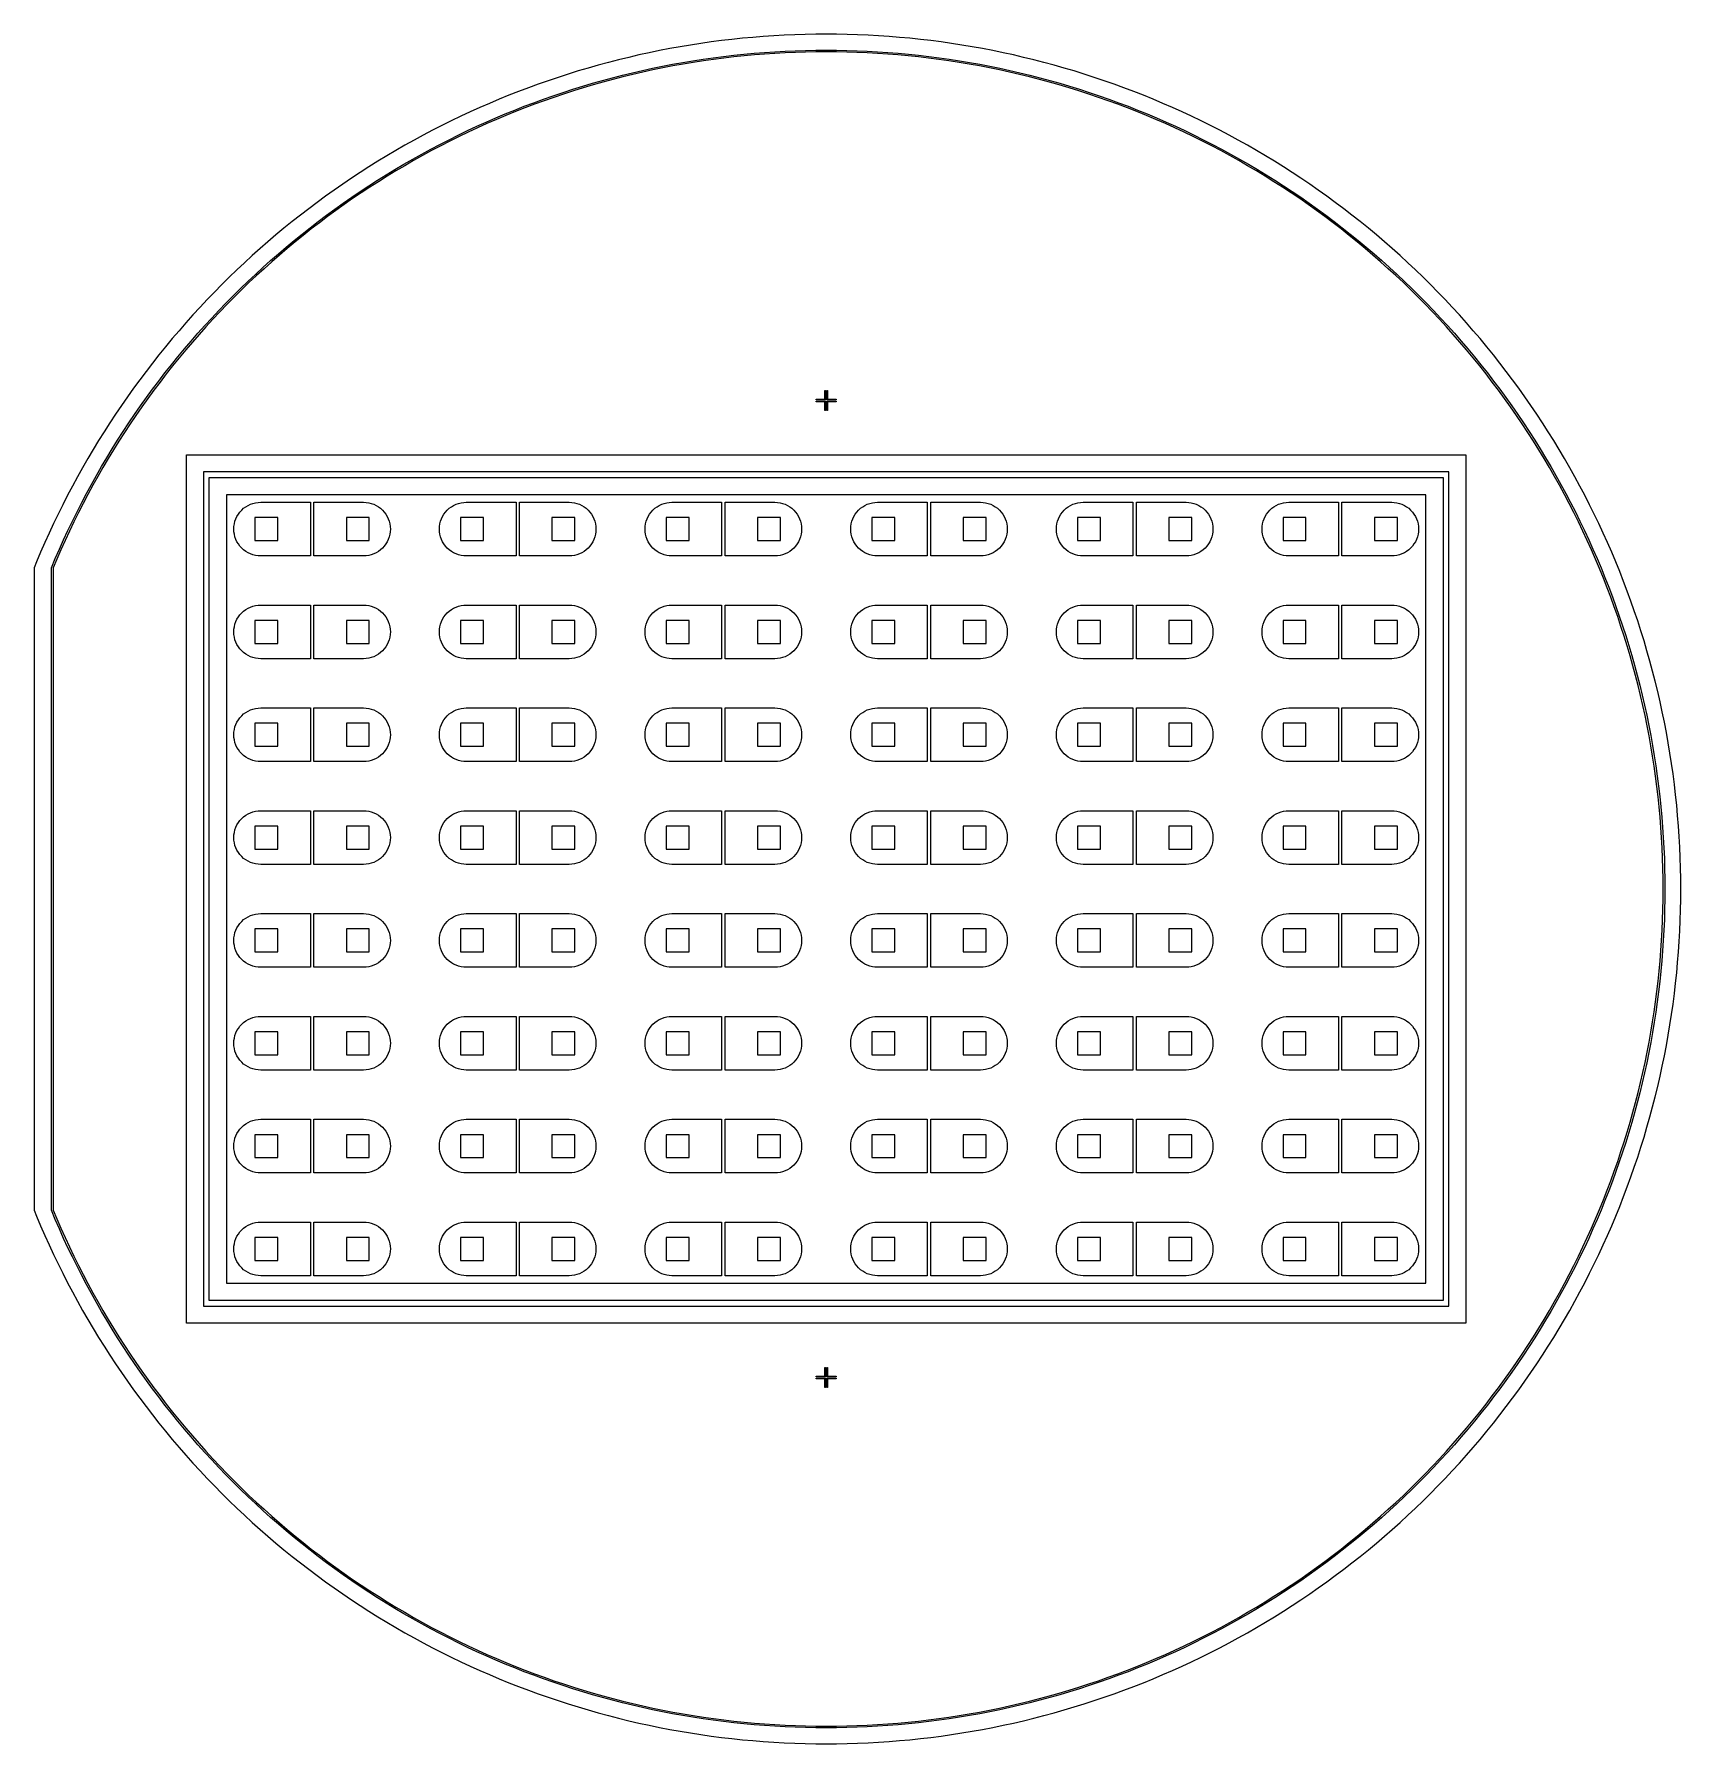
# Model space of a CAD drawing. Extents: x -16 to 132, y -40 to 113.
import ezdxf

# ---------------------------------------------------------------- set-up
doc = ezdxf.new("R2010")
doc.units = 0

msp = doc.modelspace()

# ---------------------------------------------------------------- linework, layer by layer
for p, q in [((51.4667, 113.221), (50.5294, 113.17)), ((52.4046, 113.262), (51.4667, 113.221)), ((53.343, 113.291), (52.4046, 113.262)), ((54.2816, 113.308), (53.343, 113.291)), ((55.2204, 113.314), (54.2816, 113.308)), ((56.1592, 113.308), (55.2204, 113.314)), ((57.0978, 113.291), (56.1592, 113.308)), ((58.0361, 113.262), (57.0978, 113.291)), ((58.9741, 113.221), (58.0361, 113.262)), ((59.9114, 113.17), (58.9741, 113.221)), ((40.296, 111.844), (39.3764, 111.655)), ((41.2178, 112.021), (40.296, 111.844)), ((42.1418, 112.187), (41.2178, 112.021)), ((43.0678, 112.342), (42.1418, 112.187)), ((43.9955, 112.486), (43.0678, 112.342)), ((44.925, 112.618), (43.9955, 112.486)), ((45.856, 112.738), (44.925, 112.618)), ((46.7884, 112.847), (45.856, 112.738)), ((47.7221, 112.945), (46.7884, 112.847)), ((48.6569, 113.032), (47.7221, 112.945)), ((49.5927, 113.106), (48.6569, 113.032)), ((50.5294, 113.17), (49.5927, 113.106)), ((49.6975, 111.685), (50.6167, 111.747)), ((50.6167, 111.747), (51.5367, 111.798)), ((51.5367, 111.798), (52.4571, 111.838)), ((52.4571, 111.838), (53.378, 111.866)), ((53.3817, 111.716), (52.4626, 111.688)), ((53.378, 111.866), (54.2991, 111.883)), ((54.301, 111.733), (53.3817, 111.716)), ((54.2991, 111.883), (55.2204, 111.889)), ((55.2204, 111.739), (54.301, 111.733)), ((55.2204, 111.889), (56.1417, 111.883)), ((56.1398, 111.733), (55.2204, 111.739)), ((57.0591, 111.716), (56.1398, 111.733)), ((56.1417, 111.883), (57.0628, 111.866)), ((57.9782, 111.688), (57.0591, 111.716)), ((57.0628, 111.866), (57.9837, 111.838)), ((57.9837, 111.838), (58.9041, 111.798)), ((58.9041, 111.798), (59.8241, 111.747)), ((59.8241, 111.747), (60.7433, 111.685)), ((60.8481, 113.106), (59.9114, 113.17)), ((61.7839, 113.032), (60.8481, 113.106)), ((62.7187, 112.945), (61.7839, 113.032)), ((63.6524, 112.847), (62.7187, 112.945)), ((64.5848, 112.738), (63.6524, 112.847)), ((65.5158, 112.618), (64.5848, 112.738)), ((66.4453, 112.486), (65.5158, 112.618)), ((67.373, 112.342), (66.4453, 112.486)), ((68.299, 112.187), (67.373, 112.342)), ((69.2229, 112.021), (68.299, 112.187)), ((70.1448, 111.844), (69.2229, 112.021)), ((71.0644, 111.655), (70.1448, 111.844)), ((33.9137, 110.287), (33.0136, 110.02)), ((34.8169, 110.542), (33.9137, 110.287)), ((35.7232, 110.787), (34.8169, 110.542)), ((36.6324, 111.021), (35.7232, 110.787)), ((37.5445, 111.243), (36.6324, 111.021)), ((38.4592, 111.455), (37.5445, 111.243)), ((39.3764, 111.655), (38.4592, 111.455)), ((38.7714, 110.064), (39.6715, 110.261)), ((39.6715, 110.261), (40.574, 110.446)), ((40.6033, 110.299), (39.7026, 110.114)), ((40.574, 110.446), (41.4787, 110.62)), ((41.5061, 110.473), (40.6033, 110.299)), ((41.4787, 110.62), (42.3854, 110.783)), ((42.4111, 110.636), (41.5061, 110.473)), ((42.3854, 110.783), (43.2941, 110.935)), ((43.318, 110.787), (42.4111, 110.636)), ((43.2941, 110.935), (44.2046, 111.076)), ((44.2266, 110.928), (43.318, 110.787)), ((44.2046, 111.076), (45.1168, 111.206)), ((45.1369, 111.057), (44.2266, 110.928)), ((45.1168, 111.206), (46.0304, 111.324)), ((46.0488, 111.175), (45.1369, 111.057)), ((46.0304, 111.324), (46.9455, 111.431)), ((46.962, 111.282), (46.0488, 111.175)), ((46.9455, 111.431), (47.8618, 111.527)), ((47.8765, 111.378), (46.962, 111.282)), ((47.8618, 111.527), (48.7792, 111.612)), ((48.792, 111.462), (47.8765, 111.378)), ((48.7792, 111.612), (49.6975, 111.685)), ((49.7086, 111.536), (48.792, 111.462)), ((50.6259, 111.598), (49.7086, 111.536)), ((51.544, 111.648), (50.6259, 111.598)), ((52.4626, 111.688), (51.544, 111.648)), ((58.8968, 111.648), (57.9782, 111.688)), ((59.8148, 111.598), (58.8968, 111.648)), ((60.7322, 111.536), (59.8148, 111.598)), ((61.6488, 111.462), (60.7322, 111.536)), ((60.7433, 111.685), (61.6616, 111.612)), ((62.5643, 111.378), (61.6488, 111.462)), ((61.6616, 111.612), (62.579, 111.527)), ((63.4788, 111.282), (62.5643, 111.378)), ((62.579, 111.527), (63.4953, 111.431)), ((64.392, 111.175), (63.4788, 111.282)), ((63.4953, 111.431), (64.4104, 111.324)), ((65.3038, 111.057), (64.392, 111.175)), ((64.4104, 111.324), (65.324, 111.206)), ((66.2142, 110.928), (65.3038, 111.057)), ((65.324, 111.206), (66.2362, 111.076)), ((67.1228, 110.787), (66.2142, 110.928)), ((66.2362, 111.076), (67.1467, 110.935)), ((68.0297, 110.636), (67.1228, 110.787)), ((67.1467, 110.935), (68.0554, 110.783)), ((68.9346, 110.473), (68.0297, 110.636)), ((68.0554, 110.783), (68.9621, 110.62)), ((69.8375, 110.299), (68.9346, 110.473)), ((68.9621, 110.62), (69.8668, 110.446)), ((70.7382, 110.114), (69.8375, 110.299)), ((69.8668, 110.446), (70.7693, 110.261)), ((70.7693, 110.261), (71.6694, 110.064)), ((71.9816, 111.455), (71.0644, 111.655)), ((72.8963, 111.243), (71.9816, 111.455)), ((73.8084, 111.021), (72.8963, 111.243)), ((74.7176, 110.787), (73.8084, 111.021)), ((75.6239, 110.542), (74.7176, 110.787)), ((76.5271, 110.287), (75.6239, 110.542)), ((77.4272, 110.02), (76.5271, 110.287)), ((29.4483, 108.842), (28.5664, 108.52)), ((30.3342, 109.153), (29.4483, 108.842)), ((31.2238, 109.452), (30.3342, 109.153)), ((32.1169, 109.742), (31.2238, 109.452)), ((33.0136, 110.02), (32.1169, 109.742)), ((32.5473, 108.383), (33.4273, 108.656)), ((33.4273, 108.656), (34.3105, 108.918)), ((34.3523, 108.774), (33.4708, 108.512)), ((34.3105, 108.918), (35.1969, 109.169)), ((35.237, 109.025), (34.3523, 108.774)), ((35.1969, 109.169), (36.0864, 109.409)), ((36.1246, 109.264), (35.237, 109.025)), ((36.0864, 109.409), (36.9787, 109.639)), ((37.0151, 109.493), (36.1246, 109.264)), ((36.9787, 109.639), (37.8737, 109.857)), ((37.9084, 109.711), (37.0151, 109.493)), ((37.8737, 109.857), (38.7714, 110.064)), ((38.8042, 109.918), (37.9084, 109.711)), ((39.7026, 110.114), (38.8042, 109.918)), ((71.6366, 109.918), (70.7382, 110.114)), ((72.5324, 109.711), (71.6366, 109.918)), ((71.6694, 110.064), (72.5671, 109.857)), ((73.4257, 109.493), (72.5324, 109.711)), ((72.5671, 109.857), (73.4621, 109.639)), ((74.3162, 109.264), (73.4257, 109.493)), ((73.4621, 109.639), (74.3544, 109.409)), ((75.2038, 109.025), (74.3162, 109.264)), ((74.3544, 109.409), (75.2439, 109.169)), ((76.0885, 108.774), (75.2038, 109.025)), ((75.2439, 109.169), (76.1303, 108.918)), ((76.97, 108.512), (76.0885, 108.774)), ((76.1303, 108.918), (77.0135, 108.656)), ((77.0135, 108.656), (77.8935, 108.383)), ((78.3239, 109.742), (77.4272, 110.02)), ((79.217, 109.452), (78.3239, 109.742)), ((80.1066, 109.153), (79.217, 109.452)), ((80.9925, 108.842), (80.1066, 109.153)), ((81.8744, 108.52), (80.9925, 108.842)), ((25.08, 107.126), (24.2194, 106.751)), ((25.9451, 107.49), (25.08, 107.126)), ((26.8146, 107.844), (25.9451, 107.49)), ((27.6884, 108.188), (26.8146, 107.844)), ((28.5664, 108.52), (27.6884, 108.188)), ((28.2013, 106.858), (29.0629, 107.184)), ((29.0629, 107.184), (29.9284, 107.5)), ((29.9789, 107.359), (29.1151, 107.044)), ((29.9284, 107.5), (30.7977, 107.805)), ((30.8465, 107.663), (29.9789, 107.359)), ((30.7977, 107.805), (31.6707, 108.099)), ((31.7178, 107.957), (30.8465, 107.663)), ((31.6707, 108.099), (32.5473, 108.383)), ((32.5926, 108.24), (31.7178, 107.957)), ((33.4708, 108.512), (32.5926, 108.24)), ((77.8482, 108.24), (76.97, 108.512)), ((78.723, 107.957), (77.8482, 108.24)), ((77.8935, 108.383), (78.7701, 108.099)), ((79.5943, 107.663), (78.723, 107.957)), ((78.7701, 108.099), (79.6431, 107.805)), ((80.4619, 107.359), (79.5943, 107.663)), ((79.6431, 107.805), (80.5124, 107.5)), ((81.3257, 107.044), (80.4619, 107.359)), ((80.5124, 107.5), (81.3779, 107.184)), ((81.3779, 107.184), (82.2395, 106.858)), ((82.7524, 108.188), (81.8744, 108.52)), ((83.6262, 107.844), (82.7524, 108.188)), ((84.4957, 107.49), (83.6262, 107.844)), ((85.3608, 107.126), (84.4957, 107.49)), ((86.2214, 106.751), (85.3608, 107.126)), ((22.5124, 105.969), (21.6663, 105.562)), ((23.3635, 106.365), (22.5124, 105.969)), ((24.2194, 106.751), (23.3635, 106.365)), ((24.7969, 105.448), (25.6414, 105.816)), ((25.7005, 105.678), (24.8577, 105.311)), ((25.6414, 105.816), (26.4904, 106.174)), ((26.5479, 106.035), (25.7005, 105.678)), ((26.4904, 106.174), (27.3438, 106.521)), ((27.3995, 106.382), (26.5479, 106.035)), ((27.3438, 106.521), (28.2013, 106.858)), ((28.2553, 106.718), (27.3995, 106.382)), ((29.1151, 107.044), (28.2553, 106.718)), ((82.1855, 106.718), (81.3257, 107.044)), ((83.0413, 106.382), (82.1855, 106.718)), ((82.2395, 106.858), (83.097, 106.521)), ((83.8929, 106.035), (83.0413, 106.382)), ((83.097, 106.521), (83.9503, 106.174)), ((84.7402, 105.678), (83.8929, 106.035)), ((83.9503, 106.174), (84.7993, 105.816)), ((85.5831, 105.311), (84.7402, 105.678)), ((84.7993, 105.816), (85.6439, 105.448)), ((87.0773, 106.365), (86.2214, 106.751)), ((87.9284, 105.969), (87.0773, 106.365)), ((88.7745, 105.562), (87.9284, 105.969)), ((19.1586, 104.281), (18.3333, 103.833)), ((19.9892, 104.718), (19.1586, 104.281)), ((20.8251, 105.145), (19.9892, 104.718)), ((21.6663, 105.562), (20.8251, 105.145)), ((21.4658, 103.872), (22.2913, 104.282)), ((22.3571, 104.147), (21.5333, 103.738)), ((22.2913, 104.282), (23.1217, 104.681)), ((23.1858, 104.545), (22.3571, 104.147)), ((23.1217, 104.681), (23.957, 105.069)), ((24.0194, 104.933), (23.1858, 104.545)), ((23.957, 105.069), (24.7969, 105.448)), ((24.8577, 105.311), (24.0194, 104.933)), ((86.4214, 104.933), (85.5831, 105.311)), ((85.6439, 105.448), (86.4838, 105.069)), ((87.255, 104.545), (86.4214, 104.933)), ((86.4838, 105.069), (87.3191, 104.681)), ((88.0837, 104.147), (87.255, 104.545)), ((87.3191, 104.681), (88.1495, 104.282)), ((88.9075, 103.738), (88.0837, 104.147)), ((88.1495, 104.282), (88.975, 103.872)), ((89.6157, 105.145), (88.7745, 105.562)), ((90.4516, 104.718), (89.6157, 105.145)), ((91.2822, 104.281), (90.4516, 104.718)), ((92.1075, 103.833), (91.2822, 104.281)), ((16.6997, 102.908), (15.8915, 102.43)), ((17.5137, 103.375), (16.6997, 102.908)), ((18.3333, 103.833), (17.5137, 103.375)), ((18.2161, 102.135), (19.0205, 102.585)), ((19.0205, 102.585), (19.8303, 103.024)), ((19.901, 102.892), (19.0928, 102.453)), ((19.8303, 103.024), (20.6455, 103.453)), ((20.7145, 103.32), (19.901, 102.892)), ((20.6455, 103.453), (21.4658, 103.872)), ((21.5333, 103.738), (20.7145, 103.32)), ((89.7263, 103.32), (88.9075, 103.738)), ((88.975, 103.872), (89.7953, 103.453)), ((90.5398, 102.892), (89.7263, 103.32)), ((89.7953, 103.453), (90.6105, 103.024)), ((91.348, 102.453), (90.5398, 102.892)), ((90.6105, 103.024), (91.4203, 102.585)), ((91.4203, 102.585), (92.2247, 102.135)), ((92.9271, 103.375), (92.1075, 103.833)), ((93.7411, 102.908), (92.9271, 103.375)), ((94.5493, 102.43), (93.7411, 102.908)), ((14.2931, 101.445), (13.503, 100.938)), ((15.0893, 101.942), (14.2931, 101.445)), ((15.8915, 102.43), (15.0893, 101.942)), ((15.8368, 100.729), (16.6241, 101.208)), ((16.7012, 101.079), (15.9155, 100.601)), ((16.6241, 101.208), (17.4173, 101.676)), ((17.4928, 101.547), (16.7012, 101.079)), ((17.4173, 101.676), (18.2161, 102.135)), ((18.29, 102.005), (17.4928, 101.547)), ((19.0928, 102.453), (18.29, 102.005)), ((92.1508, 102.005), (91.348, 102.453)), ((92.948, 101.547), (92.1508, 102.005)), ((92.2247, 102.135), (93.0235, 101.676)), ((93.7395, 101.079), (92.948, 101.547)), ((93.0235, 101.676), (93.8167, 101.208)), ((94.5253, 100.601), (93.7395, 101.079)), ((93.8167, 101.208), (94.604, 100.729)), ((95.3515, 101.942), (94.5493, 102.43)), ((96.1477, 101.445), (95.3515, 101.942)), ((96.9378, 100.938), (96.1477, 101.445)), ((11.9419, 99.8947), (11.1711, 99.3588)), ((12.7193, 100.421), (11.9419, 99.8947)), ((13.503, 100.938), (12.7193, 100.421)), ((13.511, 99.2362), (14.2801, 99.7433)), ((14.3619, 99.6176), (13.5943, 99.1115)), ((14.2801, 99.7433), (15.0555, 100.241)), ((15.1357, 100.114), (14.3619, 99.6176)), ((15.0555, 100.241), (15.8368, 100.729)), ((15.9155, 100.601), (15.1357, 100.114)), ((95.3051, 100.114), (94.5253, 100.601)), ((94.604, 100.729), (95.3853, 100.241)), ((96.0789, 99.6176), (95.3051, 100.114)), ((95.3853, 100.241), (96.1607, 99.7433)), ((96.8465, 99.1115), (96.0789, 99.6176)), ((96.1607, 99.7433), (96.9298, 99.2362)), ((97.7215, 100.421), (96.9378, 100.938)), ((98.4989, 99.8947), (97.7215, 100.421)), ((99.2697, 99.3588), (98.4989, 99.8947)), ((9.64941, 98.259), (8.8988, 97.6951)), ((10.4069, 98.8136), (9.64941, 98.259)), ((11.1711, 99.3588), (10.4069, 98.8136)), ((11.2416, 97.6587), (11.9916, 98.1938)), ((12.078, 98.0711), (11.3295, 97.5371)), ((11.9916, 98.1938), (12.7481, 98.7196)), ((12.8329, 98.5959), (12.078, 98.0711)), ((12.7481, 98.7196), (13.511, 99.2362)), ((13.5943, 99.1115), (12.8329, 98.5959)), ((97.6078, 98.5959), (96.8465, 99.1115)), ((96.9298, 99.2362), (97.6927, 98.7196)), ((98.3628, 98.0711), (97.6078, 98.5959)), ((97.6927, 98.7196), (98.4492, 98.1938)), ((99.1113, 97.5371), (98.3628, 98.0711)), ((98.4492, 98.1938), (99.1992, 97.6587)), ((100.034, 98.8136), (99.2697, 99.3588)), ((100.791, 98.259), (100.034, 98.8136)), ((101.542, 97.6951), (100.791, 98.259)), ((7.41866, 96.54), (6.68932, 95.9489)), ((8.15518, 97.1221), (7.41866, 96.54)), ((8.8988, 97.6951), (8.15518, 97.1221)), ((9.03189, 95.9987), (9.76166, 96.5611)), ((9.85249, 96.4417), (9.12418, 95.8804)), ((9.76166, 96.5611), (10.4983, 97.1144)), ((10.5876, 96.9939), (9.85249, 96.4417)), ((10.4983, 97.1144), (11.2416, 97.6587)), ((11.3295, 97.5371), (10.5876, 96.9939)), ((99.8532, 96.9939), (99.1113, 97.5371)), ((99.1992, 97.6587), (99.9425, 97.1144)), ((100.588, 96.4417), (99.8532, 96.9939)), ((99.9425, 97.1144), (100.679, 96.5611)), ((101.317, 95.8804), (100.588, 96.4417)), ((100.679, 96.5611), (101.409, 95.9987)), ((102.286, 97.1221), (101.542, 97.6951)), ((103.022, 96.54), (102.286, 97.1221)), ((103.751, 95.9489), (103.022, 96.54)), ((5.96729, 95.3489), (5.25269, 94.7401)), ((6.68932, 95.9489), (5.96729, 95.3489)), ((7.59332, 94.8474), (8.30908, 95.4274)), ((8.4028, 95.3103), (7.68849, 94.7314)), ((8.30908, 95.4274), (9.03189, 95.9987)), ((9.12418, 95.8804), (8.4028, 95.3103)), ((102.038, 95.3103), (101.317, 95.8804)), ((101.409, 95.9987), (102.132, 95.4274)), ((102.752, 94.7314), (102.038, 95.3103)), ((102.132, 95.4274), (102.847, 94.8474)), ((104.474, 95.3489), (103.751, 95.9489)), ((105.188, 94.7401), (104.474, 95.3489)), ((3.84615, 93.4964), (3.15443, 92.8616)), ((4.54559, 94.1225), (3.84615, 93.4964)), ((5.25269, 94.7401), (4.54559, 94.1225)), ((5.48953, 93.055), (6.18346, 93.661)), ((6.28143, 93.5475), (5.5889, 92.9426)), ((6.18346, 93.661), (6.88475, 94.2585)), ((6.98132, 94.1438), (6.28143, 93.5475)), ((6.88475, 94.2585), (7.59332, 94.8474)), ((7.68849, 94.7314), (6.98132, 94.1438)), ((103.459, 94.1438), (102.752, 94.7314)), ((102.847, 94.8474), (103.556, 94.2585)), ((104.159, 93.5475), (103.459, 94.1438)), ((103.556, 94.2585), (104.257, 93.661)), ((104.852, 92.9426), (104.159, 93.5475)), ((104.257, 93.661), (104.951, 93.055)), ((105.895, 94.1225), (105.188, 94.7401)), ((106.595, 93.4964), (105.895, 94.1225)), ((107.286, 92.8616), (106.595, 93.4964)), ((2.47055, 92.2185), (1.79462, 91.567)), ((3.15443, 92.8616), (2.47055, 92.2185)), ((3.45314, 91.1864), (4.12428, 91.8176)), ((4.12428, 91.8176), (4.80312, 92.4405)), ((4.90385, 92.3294), (4.22638, 91.7077)), ((4.80312, 92.4405), (5.48953, 93.055)), ((5.5889, 92.9426), (4.90385, 92.3294)), ((105.537, 92.3294), (104.852, 92.9426)), ((104.951, 93.055), (105.638, 92.4405)), ((106.214, 91.7077), (105.537, 92.3294)), ((105.638, 92.4405), (106.317, 91.8176)), ((106.317, 91.8176), (106.988, 91.1864)), ((107.97, 92.2185), (107.286, 92.8616)), ((108.646, 91.567), (107.97, 92.2185)), ((1.12674, 90.9073), (0.46699, 90.2394)), ((1.79462, 91.567), (1.12674, 90.9073)), ((2.13437, 89.8996), (2.78981, 90.5471)), ((2.89456, 90.4397), (2.24043, 89.7936)), ((2.78981, 90.5471), (3.45314, 91.1864)), ((3.55658, 91.0778), (2.89456, 90.4397)), ((4.22638, 91.7077), (3.55658, 91.0778)), ((106.884, 91.0778), (106.214, 91.7077)), ((107.546, 90.4397), (106.884, 91.0778)), ((106.988, 91.1864), (107.651, 90.5471)), ((108.2, 89.7936), (107.546, 90.4397)), ((107.651, 90.5471), (108.306, 89.8996)), ((109.314, 90.9073), (108.646, 91.567)), ((109.974, 90.2394), (109.314, 90.9073)), ((-0.82764, 88.8796), (-1.46234, 88.1879)), ((-0.18448, 89.5634), (-0.82764, 88.8796)), ((0.46699, 90.2394), (-0.18448, 89.5634)), ((0.84755, 88.5809), (1.48691, 89.2442)), ((1.59427, 89.1394), (0.95619, 88.4774)), ((1.48691, 89.2442), (2.13437, 89.8996)), ((2.24043, 89.7936), (1.59427, 89.1394)), ((108.847, 89.1394), (108.2, 89.7936)), ((108.306, 89.8996), (108.954, 89.2442)), ((109.485, 88.4774), (108.847, 89.1394)), ((108.954, 89.2442), (109.593, 88.5809)), ((110.625, 89.5634), (109.974, 90.2394)), ((111.268, 88.8796), (110.625, 89.5634)), ((111.903, 88.1879), (111.268, 88.8796)), ((-2.08852, 87.4884), (-2.70605, 86.7813)), ((-1.46234, 88.1879), (-2.08852, 87.4884)), ((-1.021, 86.5445), (-0.40649, 87.2309)), ((-0.40649, 87.2309), (0.21638, 87.9097)), ((0.32628, 87.8076), (-0.29535, 87.1301)), ((0.21638, 87.9097), (0.84755, 88.5809)), ((0.95619, 88.4774), (0.32628, 87.8076)), ((110.115, 87.8076), (109.485, 88.4774)), ((109.593, 88.5809), (110.224, 87.9097)), ((110.736, 87.1301), (110.115, 87.8076)), ((110.224, 87.9097), (110.847, 87.2309)), ((110.847, 87.2309), (111.462, 86.5445)), ((112.529, 87.4884), (111.903, 88.1879)), ((113.147, 86.7813), (112.529, 87.4884)), ((-3.31488, 86.0667), (-3.91489, 85.3447)), ((-2.70605, 86.7813), (-3.31488, 86.0667)), ((-2.22452, 85.1492), (-1.62703, 85.8505)), ((-1.51346, 85.7526), (-2.10974, 85.0527)), ((-1.62703, 85.8505), (-1.021, 86.5445)), ((-0.90863, 86.4451), (-1.51346, 85.7526)), ((-0.29535, 87.1301), (-0.90863, 86.4451)), ((111.349, 86.4451), (110.736, 87.1301)), ((111.954, 85.7526), (111.349, 86.4451)), ((111.462, 86.5445), (112.068, 85.8505)), ((112.551, 85.0527), (111.954, 85.7526)), ((112.068, 85.8505), (112.665, 85.1492)), ((113.756, 86.0667), (113.147, 86.7813)), ((114.356, 85.3447), (113.756, 86.0667)), ((-4.50598, 84.6153), (-5.08809, 83.8788)), ((-3.91489, 85.3447), (-4.50598, 84.6153)), ((-3.39343, 83.7249), (-2.81334, 84.4407)), ((-2.69739, 84.3455), (-3.27632, 83.6312)), ((-2.81334, 84.4407), (-2.22452, 85.1492)), ((-2.10974, 85.0527), (-2.69739, 84.3455)), ((113.138, 84.3455), (112.551, 85.0527)), ((112.665, 85.1492), (113.254, 84.4407)), ((113.717, 83.6312), (113.138, 84.3455)), ((113.254, 84.4407), (113.834, 83.7249)), ((114.947, 84.6153), (114.356, 85.3447)), ((115.529, 83.8788), (114.947, 84.6153)), ((-5.6611, 83.1352), (-6.22496, 82.3846)), ((-5.08809, 83.8788), (-5.6611, 83.1352)), ((-4.52704, 82.2723), (-3.96469, 83.0021)), ((-3.84644, 82.9098), (-4.40765, 82.1815)), ((-3.96469, 83.0021), (-3.39343, 83.7249)), ((-3.27632, 83.6312), (-3.84644, 82.9098)), ((114.287, 82.9098), (113.717, 83.6312)), ((113.834, 83.7249), (114.406, 83.0021)), ((114.848, 82.1815), (114.287, 82.9098)), ((114.406, 83.0021), (114.968, 82.2723)), ((116.102, 83.1352), (115.529, 83.8788)), ((116.666, 82.3846), (116.102, 83.1352)), ((-6.77956, 81.6271), (-7.32481, 80.8629)), ((-6.22496, 82.3846), (-6.77956, 81.6271)), ((-5.62465, 80.7924), (-5.08038, 81.5357)), ((-4.9599, 81.4464), (-5.50308, 80.7045)), ((-5.08038, 81.5357), (-4.52704, 82.2723)), ((-4.40765, 82.1815), (-4.9599, 81.4464)), ((55.0926, 80.6576), (55.0926, 81.4245)), ((55.0926, 81.4245), (55.1565, 81.4245)), ((55.1565, 81.4245), (55.1565, 80.5937)), ((55.2843, 80.5937), (55.2843, 81.4245)), ((55.2843, 81.4245), (55.3482, 81.4245)), ((55.3482, 81.4245), (55.3482, 80.6576)), ((115.401, 81.4464), (114.848, 82.1815)), ((114.968, 82.2723), (115.521, 81.5357)), ((115.944, 80.7045), (115.401, 81.4464)), ((115.521, 81.5357), (116.065, 80.7924)), ((117.22, 81.6271), (116.666, 82.3846)), ((117.766, 80.8629), (117.22, 81.6271)), ((-7.86066, 80.0921), (-8.38701, 79.3147)), ((-7.32481, 80.8629), (-7.86066, 80.0921)), ((-6.68562, 79.2859), (-6.15976, 80.0424)), ((-6.03712, 79.956), (-6.56194, 79.201)), ((-6.15976, 80.0424), (-5.62465, 80.7924)), ((-5.50308, 80.7045), (-6.03712, 79.956)), ((54.3256, 80.5937), (54.3256, 80.6576)), ((54.3256, 80.6576), (55.0926, 80.6576)), ((55.1565, 80.5937), (54.3256, 80.5937)), ((54.3256, 80.4019), (54.3256, 80.4658)), ((54.3256, 80.4658), (55.1565, 80.4658)), ((55.0926, 80.4019), (54.3256, 80.4019)), ((55.0926, 79.635), (55.0926, 80.4019)), ((55.1565, 79.635), (55.0926, 79.635)), ((55.1565, 80.4658), (55.1565, 79.635)), ((56.1152, 80.5937), (55.2843, 80.5937)), ((55.2843, 79.635), (55.2843, 80.4658)), ((55.2843, 80.4658), (56.1152, 80.4658)), ((55.3482, 79.635), (55.2843, 79.635)), ((55.3482, 80.6576), (56.1152, 80.6576)), ((56.1152, 80.4019), (55.3482, 80.4019)), ((55.3482, 80.4019), (55.3482, 79.635)), ((56.1152, 80.6576), (56.1152, 80.5937)), ((56.1152, 80.4658), (56.1152, 80.4019)), ((116.478, 79.956), (115.944, 80.7045)), ((116.065, 80.7924), (116.601, 80.0424)), ((117.003, 79.201), (116.478, 79.956)), ((116.601, 80.0424), (117.126, 79.2859)), ((118.301, 80.0921), (117.766, 80.8629)), ((118.828, 79.3147), (118.301, 80.0921)), ((-8.90378, 78.531), (-9.41087, 77.7409)), ((-8.38701, 79.3147), (-8.90378, 78.531)), ((-7.7093, 77.7539), (-7.20216, 78.523)), ((-7.07744, 78.4397), (-7.58357, 77.6721)), ((-7.20216, 78.523), (-6.68562, 79.2859)), ((-6.56194, 79.201), (-7.07744, 78.4397)), ((117.518, 78.4397), (117.003, 79.201)), ((117.126, 79.2859), (117.643, 78.523)), ((118.024, 77.6721), (117.518, 78.4397)), ((117.643, 78.523), (118.15, 77.7539)), ((119.345, 78.531), (118.828, 79.3147)), ((119.852, 77.7409), (119.345, 78.531)), ((-9.90825, 76.9447), (-10.3958, 76.1425)), ((-9.41087, 77.7409), (-9.90825, 76.9447)), ((-8.69507, 76.1972), (-8.20695, 76.9785)), ((-8.08023, 76.8983), (-8.56737, 76.1185)), ((-8.20695, 76.9785), (-7.7093, 77.7539)), ((-7.58357, 77.6721), (-8.08023, 76.8983)), ((118.521, 76.8983), (118.024, 77.6721)), ((118.15, 77.7539), (118.648, 76.9785)), ((119.008, 76.1185), (118.521, 76.8983)), ((118.648, 76.9785), (119.136, 76.1972)), ((120.349, 76.9447), (119.852, 77.7409)), ((120.837, 76.1425), (120.349, 76.9447)), ((-10.8735, 75.3343), (-11.3412, 74.5203)), ((-10.3958, 76.1425), (-10.8735, 75.3343)), ((-9.64235, 74.6167), (-9.17355, 75.4099)), ((-9.04491, 75.3327), (-9.51276, 74.5412)), ((-9.17355, 75.4099), (-8.69507, 76.1972)), ((-8.56737, 76.1185), (-9.04491, 75.3327)), ((-2.0452, -2.0452), (-2.0452, 75.6724)), ((-2.0452, 75.6724), (112.486, 75.6724)), ((112.486, 75.6724), (112.486, -2.0452)), ((119.486, 75.3327), (119.008, 76.1185)), ((119.136, 76.1972), (119.614, 75.4099)), ((119.954, 74.5412), (119.486, 75.3327)), ((119.614, 75.4099), (120.083, 74.6167)), ((121.314, 75.3343), (120.837, 76.1425)), ((121.782, 74.5203), (121.314, 75.3343)), ((-11.799, 73.7007), (-12.2466, 72.8754)), ((-11.3412, 74.5203), (-11.799, 73.7007)), ((-10.5506, 73.0135), (-10.1014, 73.8179)), ((-9.97086, 73.744), (-10.4191, 72.9412)), ((-10.1014, 73.8179), (-9.64235, 74.6167)), ((-9.51276, 74.5412), (-9.97086, 73.744)), ((110.952, 74.1385), (-0.51129, 74.1385)), ((-0.51129, 74.1385), (-0.51129, -0.51129)), ((0, 0), (0, 73.6272)), ((0, 73.6272), (110.441, 73.6272)), ((110.441, 73.6272), (110.441, 0)), ((110.952, -0.51129), (110.952, 74.1385)), ((120.412, 73.744), (119.954, 74.5412)), ((120.083, 74.6167), (120.542, 73.8179)), ((120.86, 72.9412), (120.412, 73.744)), ((120.542, 73.8179), (120.991, 73.0135)), ((122.24, 73.7007), (121.782, 74.5203)), ((122.687, 72.8754), (122.24, 73.7007)), ((-12.684, 72.0448), (-13.1112, 71.2089)), ((-12.2466, 72.8754), (-12.684, 72.0448)), ((-11.4191, 71.3885), (-10.9898, 72.2037)), ((-10.8575, 72.133), (-11.286, 71.3195)), ((-10.9898, 72.2037), (-10.5506, 73.0135)), ((-10.4191, 72.9412), (-10.8575, 72.133)), ((108.907, 72.0933), (1.53389, 72.0933)), ((1.53389, 72.0933), (1.53389, 1.53389)), ((108.907, 1.53389), (108.907, 72.0933)), ((121.298, 72.133), (120.86, 72.9412)), ((120.991, 73.0135), (121.431, 72.2037)), ((121.727, 71.3195), (121.298, 72.133)), ((121.431, 72.2037), (121.86, 71.3885)), ((123.125, 72.0448), (122.687, 72.8754)), ((123.552, 71.2089), (123.125, 72.0448)), ((-13.1112, 71.2089), (-13.5282, 70.3677)), ((-12.2476, 69.7427), (-11.8384, 70.5682)), ((-11.7044, 70.5007), (-12.1128, 69.6769)), ((-11.8384, 70.5682), (-11.4191, 71.3885)), ((-11.286, 71.3195), (-11.7044, 70.5007)), ((2.60358, 70.3606), (2.74406, 70.55)), ((2.74406, 70.55), (2.90244, 70.7247)), ((2.90244, 70.7247), (3.07718, 70.8831)), ((3.07718, 70.8831), (3.2666, 71.0236)), ((3.2666, 71.0236), (3.46889, 71.1448)), ((3.46889, 71.1448), (3.68208, 71.2457)), ((3.68208, 71.2457), (3.90411, 71.3251)), ((3.90411, 71.3251), (4.13287, 71.3824)), ((4.13287, 71.3824), (4.36615, 71.417)), ((4.36615, 71.417), (4.6017, 71.4286)), ((4.6017, 71.4286), (9.05, 71.4286)), ((9.05, 71.4286), (9.05, 66.6224)), ((9.35678, 66.6224), (9.35678, 71.4286)), ((9.35678, 71.4286), (13.8051, 71.4286)), ((13.8051, 71.4286), (14.0406, 71.417)), ((14.0406, 71.417), (14.2739, 71.3824)), ((14.2739, 71.3824), (14.5027, 71.3251)), ((14.5027, 71.3251), (14.7247, 71.2457)), ((14.7247, 71.2457), (14.9379, 71.1448)), ((14.9379, 71.1448), (15.1402, 71.0236)), ((15.1402, 71.0236), (15.3296, 70.8831)), ((15.3296, 70.8831), (15.5043, 70.7247)), ((15.5043, 70.7247), (15.6627, 70.55)), ((15.6627, 70.55), (15.8032, 70.3606)), ((21.0104, 70.3606), (21.1509, 70.55)), ((21.1509, 70.55), (21.3092, 70.7247)), ((21.3092, 70.7247), (21.484, 70.8831)), ((21.484, 70.8831), (21.6734, 71.0236)), ((21.6734, 71.0236), (21.8757, 71.1448)), ((21.8757, 71.1448), (22.0889, 71.2457)), ((22.0889, 71.2457), (22.3109, 71.3251)), ((22.3109, 71.3251), (22.5397, 71.3824)), ((22.5397, 71.3824), (22.7729, 71.417)), ((22.7729, 71.417), (23.0085, 71.4286)), ((23.0085, 71.4286), (27.4568, 71.4286)), ((27.4568, 71.4286), (27.4568, 66.6224)), ((27.7636, 66.6224), (27.7636, 71.4286)), ((27.7636, 71.4286), (32.2119, 71.4286)), ((32.2119, 71.4286), (32.4474, 71.417)), ((32.4474, 71.417), (32.6807, 71.3824)), ((32.6807, 71.3824), (32.9095, 71.3251)), ((32.9095, 71.3251), (33.1315, 71.2457)), ((33.1315, 71.2457), (33.3447, 71.1448)), ((33.3447, 71.1448), (33.547, 71.0236)), ((33.547, 71.0236), (33.7364, 70.8831)), ((33.7364, 70.8831), (33.9111, 70.7247)), ((33.9111, 70.7247), (34.0695, 70.55)), ((34.0695, 70.55), (34.21, 70.3606)), ((39.4172, 70.3606), (39.5577, 70.55)), ((39.5577, 70.55), (39.716, 70.7247)), ((39.716, 70.7247), (39.8908, 70.8831)), ((39.8908, 70.8831), (40.0802, 71.0236)), ((40.0802, 71.0236), (40.2825, 71.1448)), ((40.2825, 71.1448), (40.4957, 71.2457)), ((40.4957, 71.2457), (40.7177, 71.3251)), ((40.7177, 71.3251), (40.9465, 71.3824)), ((40.9465, 71.3824), (41.1797, 71.417)), ((41.1797, 71.417), (41.4153, 71.4286)), ((41.4153, 71.4286), (45.8636, 71.4286)), ((45.8636, 71.4286), (45.8636, 66.6224)), ((46.1704, 66.6224), (46.1704, 71.4286)), ((46.1704, 71.4286), (50.6187, 71.4286)), ((50.6187, 71.4286), (50.8542, 71.417)), ((50.8542, 71.417), (51.0875, 71.3824)), ((51.0875, 71.3824), (51.3163, 71.3251)), ((51.3163, 71.3251), (51.5383, 71.2457)), ((51.5383, 71.2457), (51.7515, 71.1448)), ((51.7515, 71.1448), (51.9538, 71.0236)), ((51.9538, 71.0236), (52.1432, 70.8831)), ((52.1432, 70.8831), (52.3179, 70.7247)), ((52.3179, 70.7247), (52.4763, 70.55)), ((52.4763, 70.55), (52.6168, 70.3606)), ((57.824, 70.3606), (57.9645, 70.55)), ((57.9645, 70.55), (58.1228, 70.7247)), ((58.1228, 70.7247), (58.2976, 70.8831)), ((58.2976, 70.8831), (58.487, 71.0236)), ((58.487, 71.0236), (58.6893, 71.1448)), ((58.6893, 71.1448), (58.9025, 71.2457)), ((58.9025, 71.2457), (59.1245, 71.3251)), ((59.1245, 71.3251), (59.3533, 71.3824)), ((59.3533, 71.3824), (59.5865, 71.417)), ((59.5865, 71.417), (59.8221, 71.4286)), ((59.8221, 71.4286), (64.2704, 71.4286)), ((64.2704, 71.4286), (64.2704, 66.6224)), ((64.5772, 66.6224), (64.5772, 71.4286)), ((64.5772, 71.4286), (69.0255, 71.4286)), ((69.0255, 71.4286), (69.261, 71.417)), ((69.261, 71.417), (69.4943, 71.3824)), ((69.4943, 71.3824), (69.7231, 71.3251)), ((69.7231, 71.3251), (69.9451, 71.2457)), ((69.9451, 71.2457), (70.1583, 71.1448)), ((70.1583, 71.1448), (70.3606, 71.0236)), ((70.3606, 71.0236), (70.55, 70.8831)), ((70.55, 70.8831), (70.7247, 70.7247)), ((70.7247, 70.7247), (70.8831, 70.55)), ((70.8831, 70.55), (71.0236, 70.3606)), ((76.2308, 70.3606), (76.3713, 70.55)), ((76.3713, 70.55), (76.5296, 70.7247)), ((76.5296, 70.7247), (76.7044, 70.8831)), ((76.7044, 70.8831), (76.8938, 71.0236)), ((76.8938, 71.0236), (77.0961, 71.1448)), ((77.0961, 71.1448), (77.3093, 71.2457)), ((77.3093, 71.2457), (77.5313, 71.3251)), ((77.5313, 71.3251), (77.7601, 71.3824)), ((77.7601, 71.3824), (77.9934, 71.417)), ((77.9934, 71.417), (78.2289, 71.4286)), ((78.2289, 71.4286), (82.6772, 71.4286)), ((82.6772, 71.4286), (82.6772, 66.6224)), ((82.984, 66.6224), (82.984, 71.4286)), ((82.984, 71.4286), (87.4323, 71.4286)), ((87.4323, 71.4286), (87.6678, 71.417)), ((87.6678, 71.417), (87.9011, 71.3824)), ((87.9011, 71.3824), (88.1299, 71.3251)), ((88.1299, 71.3251), (88.3519, 71.2457)), ((88.3519, 71.2457), (88.5651, 71.1448)), ((88.5651, 71.1448), (88.7674, 71.0236)), ((88.7674, 71.0236), (88.9568, 70.8831)), ((88.9568, 70.8831), (89.1315, 70.7247)), ((89.1315, 70.7247), (89.2899, 70.55)), ((89.2899, 70.55), (89.4304, 70.3606)), ((94.6376, 70.3606), (94.7781, 70.55)), ((94.7781, 70.55), (94.9364, 70.7247)), ((94.9364, 70.7247), (95.1112, 70.8831)), ((95.1112, 70.8831), (95.3006, 71.0236)), ((95.3006, 71.0236), (95.5029, 71.1448)), ((95.5029, 71.1448), (95.7161, 71.2457)), ((95.7161, 71.2457), (95.9381, 71.3251)), ((95.9381, 71.3251), (96.1669, 71.3824)), ((96.1669, 71.3824), (96.4002, 71.417)), ((96.4002, 71.417), (96.6357, 71.4286)), ((96.6357, 71.4286), (101.084, 71.4286)), ((101.084, 71.4286), (101.084, 66.6224)), ((101.391, 66.6224), (101.391, 71.4286)), ((101.391, 71.4286), (105.839, 71.4286)), ((105.839, 71.4286), (106.075, 71.417)), ((106.075, 71.417), (106.308, 71.3824)), ((106.308, 71.3824), (106.537, 71.3251)), ((106.537, 71.3251), (106.759, 71.2457)), ((106.759, 71.2457), (106.972, 71.1448)), ((106.972, 71.1448), (107.174, 71.0236)), ((107.174, 71.0236), (107.364, 70.8831)), ((107.364, 70.8831), (107.538, 70.7247)), ((107.538, 70.7247), (107.697, 70.55)), ((107.697, 70.55), (107.837, 70.3606)), ((122.145, 70.5007), (121.727, 71.3195)), ((121.86, 71.3885), (122.279, 70.5682)), ((122.554, 69.6769), (122.145, 70.5007)), ((122.279, 70.5682), (122.688, 69.7427)), ((123.969, 70.3677), (123.552, 71.2089)), ((-13.9348, 69.5216), (-14.3309, 68.6705)), ((-13.5282, 70.3677), (-13.9348, 69.5216)), ((-13.0354, 68.077), (-12.6466, 68.9123)), ((-12.6466, 68.9123), (-12.2476, 69.7427)), ((-12.1128, 69.6769), (-12.511, 68.8482)), ((2.19859, 69.0255), (2.21016, 69.261)), ((2.21016, 68.79), (2.19859, 69.0255)), ((2.21016, 69.261), (2.24477, 69.4943)), ((2.24477, 69.4943), (2.30208, 69.7231)), ((2.30208, 69.7231), (2.38152, 69.9451)), ((2.38152, 69.9451), (2.48235, 70.1583)), ((2.48235, 70.1583), (2.60358, 70.3606)), ((6.13559, 70.0481), (4.09039, 70.0481)), ((4.09039, 70.0481), (4.09039, 68.0029)), ((6.13559, 68.0029), (6.13559, 70.0481)), ((14.3164, 70.0481), (12.2712, 70.0481)), ((12.2712, 70.0481), (12.2712, 68.0029)), ((14.3164, 68.0029), (14.3164, 70.0481)), ((15.8032, 70.3606), (15.9244, 70.1583)), ((15.9244, 70.1583), (16.0253, 69.9451)), ((16.0253, 69.9451), (16.1047, 69.7231)), ((16.1047, 69.7231), (16.162, 69.4943)), ((16.162, 69.4943), (16.1966, 69.261)), ((16.1966, 69.261), (16.2082, 69.0255)), ((16.2082, 69.0255), (16.1966, 68.79)), ((20.6054, 69.0255), (20.617, 69.261)), ((20.617, 68.79), (20.6054, 69.0255)), ((20.617, 69.261), (20.6516, 69.4943)), ((20.6516, 69.4943), (20.7089, 69.7231)), ((20.7089, 69.7231), (20.7883, 69.9451)), ((20.7883, 69.9451), (20.8891, 70.1583)), ((20.8891, 70.1583), (21.0104, 70.3606)), ((24.5424, 70.0481), (22.4972, 70.0481)), ((22.4972, 70.0481), (22.4972, 68.0029)), ((24.5424, 68.0029), (24.5424, 70.0481)), ((32.7232, 70.0481), (30.678, 70.0481)), ((30.678, 70.0481), (30.678, 68.0029)), ((32.7232, 68.0029), (32.7232, 70.0481)), ((34.21, 70.3606), (34.3312, 70.1583)), ((34.3312, 70.1583), (34.4321, 69.9451)), ((34.4321, 69.9451), (34.5115, 69.7231)), ((34.5115, 69.7231), (34.5688, 69.4943)), ((34.5688, 69.4943), (34.6034, 69.261)), ((34.6034, 69.261), (34.615, 69.0255)), ((34.615, 69.0255), (34.6034, 68.79)), ((39.0122, 69.0255), (39.0238, 69.261)), ((39.0238, 68.79), (39.0122, 69.0255)), ((39.0238, 69.261), (39.0584, 69.4943)), ((39.0584, 69.4943), (39.1157, 69.7231)), ((39.1157, 69.7231), (39.1951, 69.9451)), ((39.1951, 69.9451), (39.2959, 70.1583)), ((39.2959, 70.1583), (39.4172, 70.3606)), ((42.9492, 70.0481), (40.904, 70.0481)), ((40.904, 70.0481), (40.904, 68.0029)), ((42.9492, 68.0029), (42.9492, 70.0481)), ((51.13, 70.0481), (49.0848, 70.0481)), ((49.0848, 70.0481), (49.0848, 68.0029)), ((51.13, 68.0029), (51.13, 70.0481)), ((52.6168, 70.3606), (52.738, 70.1583)), ((52.738, 70.1583), (52.8389, 69.9451)), ((52.8389, 69.9451), (52.9183, 69.7231)), ((52.9183, 69.7231), (52.9756, 69.4943)), ((52.9756, 69.4943), (53.0102, 69.261)), ((53.0102, 69.261), (53.0218, 69.0255)), ((53.0218, 69.0255), (53.0102, 68.79)), ((57.419, 69.0255), (57.4306, 69.261)), ((57.4306, 68.79), (57.419, 69.0255)), ((57.4306, 69.261), (57.4652, 69.4943)), ((57.4652, 69.4943), (57.5225, 69.7231)), ((57.5225, 69.7231), (57.6019, 69.9451)), ((57.6019, 69.9451), (57.7027, 70.1583)), ((57.7027, 70.1583), (57.824, 70.3606)), ((61.356, 70.0481), (59.3108, 70.0481)), ((59.3108, 70.0481), (59.3108, 68.0029)), ((61.356, 68.0029), (61.356, 70.0481)), ((69.5368, 70.0481), (67.4916, 70.0481)), ((67.4916, 70.0481), (67.4916, 68.0029)), ((69.5368, 68.0029), (69.5368, 70.0481)), ((71.0236, 70.3606), (71.1448, 70.1583)), ((71.1448, 70.1583), (71.2457, 69.9451)), ((71.2457, 69.9451), (71.3251, 69.7231)), ((71.3251, 69.7231), (71.3824, 69.4943)), ((71.3824, 69.4943), (71.417, 69.261)), ((71.417, 69.261), (71.4286, 69.0255)), ((71.4286, 69.0255), (71.417, 68.79)), ((75.8258, 69.0255), (75.8374, 69.261)), ((75.8374, 68.79), (75.8258, 69.0255)), ((75.8374, 69.261), (75.872, 69.4943)), ((75.872, 69.4943), (75.9293, 69.7231)), ((75.9293, 69.7231), (76.0087, 69.9451)), ((76.0087, 69.9451), (76.1095, 70.1583)), ((76.1095, 70.1583), (76.2308, 70.3606)), ((79.7628, 70.0481), (77.7176, 70.0481)), ((77.7176, 70.0481), (77.7176, 68.0029)), ((79.7628, 68.0029), (79.7628, 70.0481)), ((87.9436, 70.0481), (85.8984, 70.0481)), ((85.8984, 70.0481), (85.8984, 68.0029)), ((87.9436, 68.0029), (87.9436, 70.0481)), ((89.4304, 70.3606), (89.5516, 70.1583)), ((89.5516, 70.1583), (89.6525, 69.9451)), ((89.6525, 69.9451), (89.7319, 69.7231)), ((89.7319, 69.7231), (89.7892, 69.4943)), ((89.7892, 69.4943), (89.8238, 69.261)), ((89.8238, 69.261), (89.8354, 69.0255)), ((89.8354, 69.0255), (89.8238, 68.79)), ((94.2326, 69.0255), (94.2442, 69.261)), ((94.2442, 68.79), (94.2326, 69.0255)), ((94.2442, 69.261), (94.2788, 69.4943)), ((94.2788, 69.4943), (94.3361, 69.7231)), ((94.3361, 69.7231), (94.4155, 69.9451)), ((94.4155, 69.9451), (94.5163, 70.1583)), ((94.5163, 70.1583), (94.6376, 70.3606)), ((98.1696, 70.0481), (96.1244, 70.0481)), ((96.1244, 70.0481), (96.1244, 68.0029)), ((98.1696, 68.0029), (98.1696, 70.0481)), ((106.35, 70.0481), (104.305, 70.0481)), ((104.305, 70.0481), (104.305, 68.0029)), ((106.35, 68.0029), (106.35, 70.0481)), ((107.837, 70.3606), (107.958, 70.1583)), ((107.958, 70.1583), (108.059, 69.9451)), ((108.059, 69.9451), (108.139, 69.7231)), ((108.139, 69.7231), (108.196, 69.4943)), ((108.196, 69.4943), (108.231, 69.261)), ((108.231, 69.261), (108.242, 69.0255)), ((108.242, 69.0255), (108.231, 68.79)), ((122.952, 68.8482), (122.554, 69.6769)), ((122.688, 69.7427), (123.087, 68.9123)), ((123.087, 68.9123), (123.476, 68.077)), ((124.376, 69.5216), (123.969, 70.3677)), ((124.772, 68.6705), (124.376, 69.5216)), ((-14.7166, 67.8146), (-15.0918, 66.954)), ((-14.3309, 68.6705), (-14.7166, 67.8146)), ((-13.4139, 67.2371), (-13.0354, 68.077)), ((-12.899, 68.0146), (-13.2767, 67.1763)), ((-12.511, 68.8482), (-12.899, 68.0146)), ((2.24477, 68.5567), (2.21016, 68.79)), ((2.30208, 68.3279), (2.24477, 68.5567)), ((2.38152, 68.1059), (2.30208, 68.3279)), ((2.48235, 67.8927), (2.38152, 68.1059)), ((2.60358, 67.6904), (2.48235, 67.8927)), ((2.74406, 67.501), (2.60358, 67.6904)), ((2.90244, 67.3262), (2.74406, 67.501)), ((3.07718, 67.1679), (2.90244, 67.3262)), ((4.09039, 68.0029), (6.13559, 68.0029)), ((12.2712, 68.0029), (14.3164, 68.0029)), ((15.5043, 67.3262), (15.3296, 67.1679)), ((15.6627, 67.501), (15.5043, 67.3262)), ((15.8032, 67.6904), (15.6627, 67.501)), ((15.9244, 67.8927), (15.8032, 67.6904)), ((16.0253, 68.1059), (15.9244, 67.8927)), ((16.1047, 68.3279), (16.0253, 68.1059)), ((16.162, 68.5567), (16.1047, 68.3279)), ((16.1966, 68.79), (16.162, 68.5567)), ((20.6516, 68.5567), (20.617, 68.79)), ((20.7089, 68.3279), (20.6516, 68.5567)), ((20.7883, 68.1059), (20.7089, 68.3279)), ((20.8891, 67.8927), (20.7883, 68.1059)), ((21.0104, 67.6904), (20.8891, 67.8927)), ((21.1509, 67.501), (21.0104, 67.6904)), ((21.3092, 67.3262), (21.1509, 67.501)), ((21.484, 67.1679), (21.3092, 67.3262)), ((22.4972, 68.0029), (24.5424, 68.0029)), ((30.678, 68.0029), (32.7232, 68.0029)), ((33.9111, 67.3262), (33.7364, 67.1679)), ((34.0695, 67.501), (33.9111, 67.3262)), ((34.21, 67.6904), (34.0695, 67.501)), ((34.3312, 67.8927), (34.21, 67.6904)), ((34.4321, 68.1059), (34.3312, 67.8927)), ((34.5115, 68.3279), (34.4321, 68.1059)), ((34.5688, 68.5567), (34.5115, 68.3279)), ((34.6034, 68.79), (34.5688, 68.5567)), ((39.0584, 68.5567), (39.0238, 68.79)), ((39.1157, 68.3279), (39.0584, 68.5567)), ((39.1951, 68.1059), (39.1157, 68.3279)), ((39.2959, 67.8927), (39.1951, 68.1059)), ((39.4172, 67.6904), (39.2959, 67.8927)), ((39.5577, 67.501), (39.4172, 67.6904)), ((39.716, 67.3262), (39.5577, 67.501)), ((39.8908, 67.1679), (39.716, 67.3262)), ((40.904, 68.0029), (42.9492, 68.0029)), ((49.0848, 68.0029), (51.13, 68.0029)), ((52.3179, 67.3262), (52.1432, 67.1679)), ((52.4763, 67.501), (52.3179, 67.3262)), ((52.6168, 67.6904), (52.4763, 67.501)), ((52.738, 67.8927), (52.6168, 67.6904)), ((52.8389, 68.1059), (52.738, 67.8927)), ((52.9183, 68.3279), (52.8389, 68.1059)), ((52.9756, 68.5567), (52.9183, 68.3279)), ((53.0102, 68.79), (52.9756, 68.5567)), ((57.4652, 68.5567), (57.4306, 68.79)), ((57.5225, 68.3279), (57.4652, 68.5567)), ((57.6019, 68.1059), (57.5225, 68.3279)), ((57.7027, 67.8927), (57.6019, 68.1059)), ((57.824, 67.6904), (57.7027, 67.8927)), ((57.9645, 67.501), (57.824, 67.6904)), ((58.1228, 67.3262), (57.9645, 67.501)), ((58.2976, 67.1679), (58.1228, 67.3262)), ((59.3108, 68.0029), (61.356, 68.0029)), ((67.4916, 68.0029), (69.5368, 68.0029)), ((70.7247, 67.3262), (70.55, 67.1679)), ((70.8831, 67.501), (70.7247, 67.3262)), ((71.0236, 67.6904), (70.8831, 67.501)), ((71.1448, 67.8927), (71.0236, 67.6904)), ((71.2457, 68.1059), (71.1448, 67.8927)), ((71.3251, 68.3279), (71.2457, 68.1059)), ((71.3824, 68.5567), (71.3251, 68.3279)), ((71.417, 68.79), (71.3824, 68.5567)), ((75.872, 68.5567), (75.8374, 68.79)), ((75.9293, 68.3279), (75.872, 68.5567)), ((76.0087, 68.1059), (75.9293, 68.3279)), ((76.1095, 67.8927), (76.0087, 68.1059)), ((76.2308, 67.6904), (76.1095, 67.8927)), ((76.3713, 67.501), (76.2308, 67.6904)), ((76.5296, 67.3262), (76.3713, 67.501)), ((76.7044, 67.1679), (76.5296, 67.3262)), ((77.7176, 68.0029), (79.7628, 68.0029)), ((85.8984, 68.0029), (87.9436, 68.0029)), ((89.1315, 67.3262), (88.9568, 67.1679)), ((89.2899, 67.501), (89.1315, 67.3262)), ((89.4304, 67.6904), (89.2899, 67.501)), ((89.5516, 67.8927), (89.4304, 67.6904)), ((89.6525, 68.1059), (89.5516, 67.8927)), ((89.7319, 68.3279), (89.6525, 68.1059)), ((89.7892, 68.5567), (89.7319, 68.3279)), ((89.8238, 68.79), (89.7892, 68.5567)), ((94.2788, 68.5567), (94.2442, 68.79)), ((94.3361, 68.3279), (94.2788, 68.5567)), ((94.4155, 68.1059), (94.3361, 68.3279)), ((94.5163, 67.8927), (94.4155, 68.1059)), ((94.6376, 67.6904), (94.5163, 67.8927)), ((94.7781, 67.501), (94.6376, 67.6904)), ((94.9364, 67.3262), (94.7781, 67.501)), ((95.1112, 67.1679), (94.9364, 67.3262)), ((96.1244, 68.0029), (98.1696, 68.0029)), ((104.305, 68.0029), (106.35, 68.0029)), ((107.538, 67.3262), (107.364, 67.1679)), ((107.697, 67.501), (107.538, 67.3262)), ((107.837, 67.6904), (107.697, 67.501)), ((107.958, 67.8927), (107.837, 67.6904)), ((108.059, 68.1059), (107.958, 67.8927)), ((108.139, 68.3279), (108.059, 68.1059)), ((108.196, 68.5567), (108.139, 68.3279)), ((108.231, 68.79), (108.196, 68.5567)), ((123.34, 68.0146), (122.952, 68.8482)), ((123.718, 67.1763), (123.34, 68.0146)), ((123.476, 68.077), (123.855, 67.2371)), ((125.157, 67.8146), (124.772, 68.6705)), ((125.533, 66.954), (125.157, 67.8146)), ((-15.4564, 66.0889), (-15.6717, 65.5599)), ((-15.0918, 66.954), (-15.4564, 66.0889)), ((-14.1315, 65.5633), (-13.7821, 66.3925)), ((-13.6442, 66.3335), (-13.9691, 65.5624)), ((-13.7821, 66.3925), (-13.4139, 67.2371)), ((-13.2767, 67.1763), (-13.6442, 66.3335)), ((3.2666, 67.0274), (3.07718, 67.1679)), ((3.46889, 66.9061), (3.2666, 67.0274)), ((3.68208, 66.8053), (3.46889, 66.9061)), ((3.90411, 66.7259), (3.68208, 66.8053)), ((4.13287, 66.6686), (3.90411, 66.7259)), ((4.36615, 66.634), (4.13287, 66.6686)), ((4.6017, 66.6224), (4.36615, 66.634)), ((9.05, 66.6224), (4.6017, 66.6224)), ((13.8051, 66.6224), (9.35678, 66.6224)), ((14.0406, 66.634), (13.8051, 66.6224)), ((14.2739, 66.6686), (14.0406, 66.634)), ((14.5027, 66.7259), (14.2739, 66.6686)), ((14.7247, 66.8053), (14.5027, 66.7259)), ((14.9379, 66.9061), (14.7247, 66.8053)), ((15.1402, 67.0274), (14.9379, 66.9061)), ((15.3296, 67.1679), (15.1402, 67.0274)), ((21.6734, 67.0274), (21.484, 67.1679)), ((21.8757, 66.9061), (21.6734, 67.0274)), ((22.0889, 66.8053), (21.8757, 66.9061)), ((22.3109, 66.7259), (22.0889, 66.8053)), ((22.5397, 66.6686), (22.3109, 66.7259)), ((22.7729, 66.634), (22.5397, 66.6686)), ((23.0085, 66.6224), (22.7729, 66.634)), ((27.4568, 66.6224), (23.0085, 66.6224)), ((32.2119, 66.6224), (27.7636, 66.6224)), ((32.4474, 66.634), (32.2119, 66.6224)), ((32.6807, 66.6686), (32.4474, 66.634)), ((32.9095, 66.7259), (32.6807, 66.6686)), ((33.1315, 66.8053), (32.9095, 66.7259)), ((33.3447, 66.9061), (33.1315, 66.8053)), ((33.547, 67.0274), (33.3447, 66.9061)), ((33.7364, 67.1679), (33.547, 67.0274)), ((40.0802, 67.0274), (39.8908, 67.1679)), ((40.2825, 66.9061), (40.0802, 67.0274)), ((40.4957, 66.8053), (40.2825, 66.9061)), ((40.7177, 66.7259), (40.4957, 66.8053)), ((40.9465, 66.6686), (40.7177, 66.7259)), ((41.1797, 66.634), (40.9465, 66.6686)), ((41.4153, 66.6224), (41.1797, 66.634)), ((45.8636, 66.6224), (41.4153, 66.6224)), ((50.6187, 66.6224), (46.1704, 66.6224)), ((50.8542, 66.634), (50.6187, 66.6224)), ((51.0875, 66.6686), (50.8542, 66.634)), ((51.3163, 66.7259), (51.0875, 66.6686)), ((51.5383, 66.8053), (51.3163, 66.7259)), ((51.7515, 66.9061), (51.5383, 66.8053)), ((51.9538, 67.0274), (51.7515, 66.9061)), ((52.1432, 67.1679), (51.9538, 67.0274)), ((58.487, 67.0274), (58.2976, 67.1679)), ((58.6893, 66.9061), (58.487, 67.0274)), ((58.9025, 66.8053), (58.6893, 66.9061)), ((59.1245, 66.7259), (58.9025, 66.8053)), ((59.3533, 66.6686), (59.1245, 66.7259)), ((59.5865, 66.634), (59.3533, 66.6686)), ((59.8221, 66.6224), (59.5865, 66.634)), ((64.2704, 66.6224), (59.8221, 66.6224)), ((69.0255, 66.6224), (64.5772, 66.6224)), ((69.261, 66.634), (69.0255, 66.6224)), ((69.4943, 66.6686), (69.261, 66.634)), ((69.7231, 66.7259), (69.4943, 66.6686)), ((69.9451, 66.8053), (69.7231, 66.7259)), ((70.1583, 66.9061), (69.9451, 66.8053)), ((70.3606, 67.0274), (70.1583, 66.9061)), ((70.55, 67.1679), (70.3606, 67.0274)), ((76.8938, 67.0274), (76.7044, 67.1679)), ((77.0961, 66.9061), (76.8938, 67.0274)), ((77.3093, 66.8053), (77.0961, 66.9061)), ((77.5313, 66.7259), (77.3093, 66.8053)), ((77.7601, 66.6686), (77.5313, 66.7259)), ((77.9934, 66.634), (77.7601, 66.6686)), ((78.2289, 66.6224), (77.9934, 66.634)), ((82.6772, 66.6224), (78.2289, 66.6224)), ((87.4323, 66.6224), (82.984, 66.6224)), ((87.6678, 66.634), (87.4323, 66.6224)), ((87.9011, 66.6686), (87.6678, 66.634)), ((88.1299, 66.7259), (87.9011, 66.6686)), ((88.3519, 66.8053), (88.1299, 66.7259)), ((88.5651, 66.9061), (88.3519, 66.8053)), ((88.7674, 67.0274), (88.5651, 66.9061)), ((88.9568, 67.1679), (88.7674, 67.0274)), ((95.3006, 67.0274), (95.1112, 67.1679)), ((95.5029, 66.9061), (95.3006, 67.0274)), ((95.7161, 66.8053), (95.5029, 66.9061)), ((95.9381, 66.7259), (95.7161, 66.8053)), ((96.1669, 66.6686), (95.9381, 66.7259)), ((96.4002, 66.634), (96.1669, 66.6686)), ((96.6357, 66.6224), (96.4002, 66.634)), ((101.084, 66.6224), (96.6357, 66.6224)), ((105.839, 66.6224), (101.391, 66.6224)), ((106.075, 66.634), (105.839, 66.6224)), ((106.308, 66.6686), (106.075, 66.634)), ((106.537, 66.7259), (106.308, 66.6686)), ((106.759, 66.8053), (106.537, 66.7259)), ((106.972, 66.9061), (106.759, 66.8053)), ((107.174, 67.0274), (106.972, 66.9061)), ((107.364, 67.1679), (107.174, 67.0274)), ((124.085, 66.3335), (123.718, 67.1763)), ((123.855, 67.2371), (124.223, 66.3925)), ((124.442, 65.4861), (124.085, 66.3335)), ((124.223, 66.3925), (124.581, 65.5435)), ((125.897, 66.0889), (125.533, 66.954)), ((126.251, 65.2194), (125.897, 66.0889)), ((-15.6717, 65.5599), (-15.6717, 8.06726)), ((-14.1315, 8.06393), (-14.1315, 65.5633)), ((-13.9691, 65.5624), (-13.9691, 8.0648)), ((124.789, 64.6345), (124.442, 65.4861)), ((124.581, 65.5435), (124.928, 64.6902)), ((125.125, 63.7787), (124.789, 64.6345)), ((124.928, 64.6902), (125.265, 63.8327)), ((126.594, 64.3456), (126.251, 65.2194)), ((126.927, 63.4676), (126.594, 64.3456)), ((125.451, 62.9189), (125.125, 63.7787)), ((125.265, 63.8327), (125.591, 62.9711)), ((125.766, 62.0551), (125.451, 62.9189)), ((125.591, 62.9711), (125.907, 62.1056)), ((127.249, 62.5857), (126.927, 63.4676)), ((2.60358, 61.1572), (2.74406, 61.3466)), ((2.74406, 61.3466), (2.90244, 61.5213)), ((2.90244, 61.5213), (3.07718, 61.6797)), ((3.07718, 61.6797), (3.2666, 61.8202)), ((3.2666, 61.8202), (3.46889, 61.9414)), ((3.46889, 61.9414), (3.68208, 62.0423)), ((3.68208, 62.0423), (3.90411, 62.1217)), ((3.90411, 62.1217), (4.13287, 62.179)), ((4.13287, 62.179), (4.36615, 62.2136)), ((4.36615, 62.2136), (4.6017, 62.2252)), ((4.6017, 62.2252), (9.05, 62.2252)), ((9.05, 62.2252), (9.05, 57.419)), ((9.35678, 57.419), (9.35678, 62.2252)), ((9.35678, 62.2252), (13.8051, 62.2252)), ((13.8051, 62.2252), (14.0406, 62.2136)), ((14.0406, 62.2136), (14.2739, 62.179)), ((14.2739, 62.179), (14.5027, 62.1217)), ((14.5027, 62.1217), (14.7247, 62.0423)), ((14.7247, 62.0423), (14.9379, 61.9414)), ((14.9379, 61.9414), (15.1402, 61.8202)), ((15.1402, 61.8202), (15.3296, 61.6797)), ((15.3296, 61.6797), (15.5043, 61.5213)), ((15.5043, 61.5213), (15.6627, 61.3466)), ((15.6627, 61.3466), (15.8032, 61.1572)), ((21.0104, 61.1572), (21.1509, 61.3466)), ((21.1509, 61.3466), (21.3092, 61.5213)), ((21.3092, 61.5213), (21.484, 61.6797)), ((21.484, 61.6797), (21.6734, 61.8202)), ((21.6734, 61.8202), (21.8757, 61.9414)), ((21.8757, 61.9414), (22.0889, 62.0423)), ((22.0889, 62.0423), (22.3109, 62.1217)), ((22.3109, 62.1217), (22.5397, 62.179)), ((22.5397, 62.179), (22.7729, 62.2136)), ((22.7729, 62.2136), (23.0085, 62.2252)), ((23.0085, 62.2252), (27.4568, 62.2252)), ((27.4568, 62.2252), (27.4568, 57.419)), ((27.7636, 57.419), (27.7636, 62.2252)), ((27.7636, 62.2252), (32.2119, 62.2252)), ((32.2119, 62.2252), (32.4474, 62.2136)), ((32.4474, 62.2136), (32.6807, 62.179)), ((32.6807, 62.179), (32.9095, 62.1217)), ((32.9095, 62.1217), (33.1315, 62.0423)), ((33.1315, 62.0423), (33.3447, 61.9414)), ((33.3447, 61.9414), (33.547, 61.8202)), ((33.547, 61.8202), (33.7364, 61.6797)), ((33.7364, 61.6797), (33.9111, 61.5213)), ((33.9111, 61.5213), (34.0695, 61.3466)), ((34.0695, 61.3466), (34.21, 61.1572)), ((39.4172, 61.1572), (39.5577, 61.3466)), ((39.5577, 61.3466), (39.716, 61.5213)), ((39.716, 61.5213), (39.8908, 61.6797)), ((39.8908, 61.6797), (40.0802, 61.8202)), ((40.0802, 61.8202), (40.2825, 61.9414)), ((40.2825, 61.9414), (40.4957, 62.0423)), ((40.4957, 62.0423), (40.7177, 62.1217)), ((40.7177, 62.1217), (40.9465, 62.179)), ((40.9465, 62.179), (41.1797, 62.2136)), ((41.1797, 62.2136), (41.4153, 62.2252)), ((41.4153, 62.2252), (45.8636, 62.2252)), ((45.8636, 62.2252), (45.8636, 57.419)), ((46.1704, 57.419), (46.1704, 62.2252)), ((46.1704, 62.2252), (50.6187, 62.2252)), ((50.6187, 62.2252), (50.8542, 62.2136)), ((50.8542, 62.2136), (51.0875, 62.179)), ((51.0875, 62.179), (51.3163, 62.1217)), ((51.3163, 62.1217), (51.5383, 62.0423)), ((51.5383, 62.0423), (51.7515, 61.9414)), ((51.7515, 61.9414), (51.9538, 61.8202)), ((51.9538, 61.8202), (52.1432, 61.6797)), ((52.1432, 61.6797), (52.3179, 61.5213)), ((52.3179, 61.5213), (52.4763, 61.3466)), ((52.4763, 61.3466), (52.6168, 61.1572)), ((57.824, 61.1572), (57.9645, 61.3466)), ((57.9645, 61.3466), (58.1228, 61.5213)), ((58.1228, 61.5213), (58.2976, 61.6797)), ((58.2976, 61.6797), (58.487, 61.8202)), ((58.487, 61.8202), (58.6893, 61.9414)), ((58.6893, 61.9414), (58.9025, 62.0423)), ((58.9025, 62.0423), (59.1245, 62.1217)), ((59.1245, 62.1217), (59.3533, 62.179)), ((59.3533, 62.179), (59.5865, 62.2136)), ((59.5865, 62.2136), (59.8221, 62.2252)), ((59.8221, 62.2252), (64.2704, 62.2252)), ((64.2704, 62.2252), (64.2704, 57.419)), ((64.5772, 57.419), (64.5772, 62.2252)), ((64.5772, 62.2252), (69.0255, 62.2252)), ((69.0255, 62.2252), (69.261, 62.2136)), ((69.261, 62.2136), (69.4943, 62.179)), ((69.4943, 62.179), (69.7231, 62.1217)), ((69.7231, 62.1217), (69.9451, 62.0423)), ((69.9451, 62.0423), (70.1583, 61.9414)), ((70.1583, 61.9414), (70.3606, 61.8202)), ((70.3606, 61.8202), (70.55, 61.6797)), ((70.55, 61.6797), (70.7247, 61.5213)), ((70.7247, 61.5213), (70.8831, 61.3466)), ((70.8831, 61.3466), (71.0236, 61.1572)), ((76.2308, 61.1572), (76.3713, 61.3466)), ((76.3713, 61.3466), (76.5296, 61.5213)), ((76.5296, 61.5213), (76.7044, 61.6797)), ((76.7044, 61.6797), (76.8938, 61.8202)), ((76.8938, 61.8202), (77.0961, 61.9414)), ((77.0961, 61.9414), (77.3093, 62.0423)), ((77.3093, 62.0423), (77.5313, 62.1217)), ((77.5313, 62.1217), (77.7601, 62.179)), ((77.7601, 62.179), (77.9934, 62.2136)), ((77.9934, 62.2136), (78.2289, 62.2252)), ((78.2289, 62.2252), (82.6772, 62.2252)), ((82.6772, 62.2252), (82.6772, 57.419)), ((82.984, 57.419), (82.984, 62.2252)), ((82.984, 62.2252), (87.4323, 62.2252)), ((87.4323, 62.2252), (87.6678, 62.2136)), ((87.6678, 62.2136), (87.9011, 62.179)), ((87.9011, 62.179), (88.1299, 62.1217)), ((88.1299, 62.1217), (88.3519, 62.0423)), ((88.3519, 62.0423), (88.5651, 61.9414)), ((88.5651, 61.9414), (88.7674, 61.8202)), ((88.7674, 61.8202), (88.9568, 61.6797)), ((88.9568, 61.6797), (89.1315, 61.5213)), ((89.1315, 61.5213), (89.2899, 61.3466)), ((89.2899, 61.3466), (89.4304, 61.1572)), ((94.6376, 61.1572), (94.7781, 61.3466)), ((94.7781, 61.3466), (94.9364, 61.5213)), ((94.9364, 61.5213), (95.1112, 61.6797)), ((95.1112, 61.6797), (95.3006, 61.8202)), ((95.3006, 61.8202), (95.5029, 61.9414)), ((95.5029, 61.9414), (95.7161, 62.0423)), ((95.7161, 62.0423), (95.9381, 62.1217)), ((95.9381, 62.1217), (96.1669, 62.179)), ((96.1669, 62.179), (96.4002, 62.2136)), ((96.4002, 62.2136), (96.6357, 62.2252)), ((96.6357, 62.2252), (101.084, 62.2252)), ((101.084, 62.2252), (101.084, 57.419)), ((101.391, 57.419), (101.391, 62.2252)), ((101.391, 62.2252), (105.839, 62.2252)), ((105.839, 62.2252), (106.075, 62.2136)), ((106.075, 62.2136), (106.308, 62.179)), ((106.308, 62.179), (106.537, 62.1217)), ((106.537, 62.1217), (106.759, 62.0423)), ((106.759, 62.0423), (106.972, 61.9414)), ((106.972, 61.9414), (107.174, 61.8202)), ((107.174, 61.8202), (107.364, 61.6797)), ((107.364, 61.6797), (107.538, 61.5213)), ((107.538, 61.5213), (107.697, 61.3466)), ((107.697, 61.3466), (107.837, 61.1572)), ((126.07, 61.1875), (125.766, 62.0551)), ((125.907, 62.1056), (126.212, 61.2363)), ((126.212, 61.2363), (126.506, 60.3633)), ((127.559, 61.6998), (127.249, 62.5857)), ((127.859, 60.8102), (127.559, 61.6998)), ((2.19859, 59.8221), (2.21016, 60.0576)), ((2.21016, 59.5865), (2.19859, 59.8221)), ((2.21016, 60.0576), (2.24477, 60.2909)), ((2.24477, 60.2909), (2.30208, 60.5197)), ((2.30208, 60.5197), (2.38152, 60.7417)), ((2.38152, 60.7417), (2.48235, 60.9549)), ((2.48235, 60.9549), (2.60358, 61.1572)), ((6.13559, 60.8447), (4.09039, 60.8447)), ((4.09039, 60.8447), (4.09039, 58.7995)), ((6.13559, 58.7995), (6.13559, 60.8447)), ((14.3164, 60.8447), (12.2712, 60.8447)), ((12.2712, 60.8447), (12.2712, 58.7995)), ((14.3164, 58.7995), (14.3164, 60.8447)), ((15.8032, 61.1572), (15.9244, 60.9549)), ((15.9244, 60.9549), (16.0253, 60.7417)), ((16.0253, 60.7417), (16.1047, 60.5197)), ((16.1047, 60.5197), (16.162, 60.2909)), ((16.162, 60.2909), (16.1966, 60.0576)), ((16.1966, 60.0576), (16.2082, 59.8221)), ((16.2082, 59.8221), (16.1966, 59.5865)), ((20.6054, 59.8221), (20.617, 60.0576)), ((20.617, 59.5865), (20.6054, 59.8221)), ((20.617, 60.0576), (20.6516, 60.2909)), ((20.6516, 60.2909), (20.7089, 60.5197)), ((20.7089, 60.5197), (20.7883, 60.7417)), ((20.7883, 60.7417), (20.8891, 60.9549)), ((20.8891, 60.9549), (21.0104, 61.1572)), ((24.5424, 60.8447), (22.4972, 60.8447)), ((22.4972, 60.8447), (22.4972, 58.7995)), ((24.5424, 58.7995), (24.5424, 60.8447)), ((32.7232, 60.8447), (30.678, 60.8447)), ((30.678, 60.8447), (30.678, 58.7995)), ((32.7232, 58.7995), (32.7232, 60.8447)), ((34.21, 61.1572), (34.3312, 60.9549)), ((34.3312, 60.9549), (34.4321, 60.7417)), ((34.4321, 60.7417), (34.5115, 60.5197)), ((34.5115, 60.5197), (34.5688, 60.2909)), ((34.5688, 60.2909), (34.6034, 60.0576)), ((34.6034, 60.0576), (34.615, 59.8221)), ((34.615, 59.8221), (34.6034, 59.5865)), ((39.0122, 59.8221), (39.0238, 60.0576)), ((39.0238, 59.5865), (39.0122, 59.8221)), ((39.0238, 60.0576), (39.0584, 60.2909)), ((39.0584, 60.2909), (39.1157, 60.5197)), ((39.1157, 60.5197), (39.1951, 60.7417)), ((39.1951, 60.7417), (39.2959, 60.9549)), ((39.2959, 60.9549), (39.4172, 61.1572)), ((42.9492, 60.8447), (40.904, 60.8447)), ((40.904, 60.8447), (40.904, 58.7995)), ((42.9492, 58.7995), (42.9492, 60.8447)), ((51.13, 60.8447), (49.0848, 60.8447)), ((49.0848, 60.8447), (49.0848, 58.7995)), ((51.13, 58.7995), (51.13, 60.8447)), ((52.6168, 61.1572), (52.738, 60.9549)), ((52.738, 60.9549), (52.8389, 60.7417)), ((52.8389, 60.7417), (52.9183, 60.5197)), ((52.9183, 60.5197), (52.9756, 60.2909)), ((52.9756, 60.2909), (53.0102, 60.0576)), ((53.0102, 60.0576), (53.0218, 59.8221)), ((53.0218, 59.8221), (53.0102, 59.5865)), ((57.419, 59.8221), (57.4306, 60.0576)), ((57.4306, 59.5865), (57.419, 59.8221)), ((57.4306, 60.0576), (57.4652, 60.2909)), ((57.4652, 60.2909), (57.5225, 60.5197)), ((57.5225, 60.5197), (57.6019, 60.7417)), ((57.6019, 60.7417), (57.7027, 60.9549)), ((57.7027, 60.9549), (57.824, 61.1572)), ((61.356, 60.8447), (59.3108, 60.8447)), ((59.3108, 60.8447), (59.3108, 58.7995)), ((61.356, 58.7995), (61.356, 60.8447)), ((69.5368, 60.8447), (67.4916, 60.8447)), ((67.4916, 60.8447), (67.4916, 58.7995)), ((69.5368, 58.7995), (69.5368, 60.8447)), ((71.0236, 61.1572), (71.1448, 60.9549)), ((71.1448, 60.9549), (71.2457, 60.7417)), ((71.2457, 60.7417), (71.3251, 60.5197)), ((71.3251, 60.5197), (71.3824, 60.2909)), ((71.3824, 60.2909), (71.417, 60.0576)), ((71.417, 60.0576), (71.4286, 59.8221)), ((71.4286, 59.8221), (71.417, 59.5865)), ((75.8258, 59.8221), (75.8374, 60.0576)), ((75.8374, 59.5865), (75.8258, 59.8221)), ((75.8374, 60.0576), (75.872, 60.2909)), ((75.872, 60.2909), (75.9293, 60.5197)), ((75.9293, 60.5197), (76.0087, 60.7417)), ((76.0087, 60.7417), (76.1095, 60.9549)), ((76.1095, 60.9549), (76.2308, 61.1572)), ((79.7628, 60.8447), (77.7176, 60.8447)), ((77.7176, 60.8447), (77.7176, 58.7995)), ((79.7628, 58.7995), (79.7628, 60.8447)), ((87.9436, 60.8447), (85.8984, 60.8447)), ((85.8984, 60.8447), (85.8984, 58.7995)), ((87.9436, 58.7995), (87.9436, 60.8447)), ((89.4304, 61.1572), (89.5516, 60.9549)), ((89.5516, 60.9549), (89.6525, 60.7417)), ((89.6525, 60.7417), (89.7319, 60.5197)), ((89.7319, 60.5197), (89.7892, 60.2909)), ((89.7892, 60.2909), (89.8238, 60.0576)), ((89.8238, 60.0576), (89.8354, 59.8221)), ((89.8354, 59.8221), (89.8238, 59.5865)), ((94.2326, 59.8221), (94.2442, 60.0576)), ((94.2442, 59.5865), (94.2326, 59.8221)), ((94.2442, 60.0576), (94.2788, 60.2909)), ((94.2788, 60.2909), (94.3361, 60.5197)), ((94.3361, 60.5197), (94.4155, 60.7417)), ((94.4155, 60.7417), (94.5163, 60.9549)), ((94.5163, 60.9549), (94.6376, 61.1572)), ((98.1696, 60.8447), (96.1244, 60.8447)), ((96.1244, 60.8447), (96.1244, 58.7995)), ((98.1696, 58.7995), (98.1696, 60.8447)), ((106.35, 60.8447), (104.305, 60.8447)), ((104.305, 60.8447), (104.305, 58.7995)), ((106.35, 58.7995), (106.35, 60.8447)), ((107.837, 61.1572), (107.958, 60.9549)), ((107.958, 60.9549), (108.059, 60.7417)), ((108.059, 60.7417), (108.139, 60.5197)), ((108.139, 60.5197), (108.196, 60.2909)), ((108.196, 60.2909), (108.231, 60.0576)), ((108.231, 60.0576), (108.242, 59.8221)), ((108.242, 59.8221), (108.231, 59.5865)), ((126.364, 60.3162), (126.07, 61.1875)), ((126.647, 59.4414), (126.364, 60.3162)), ((126.506, 60.3633), (126.79, 59.4867)), ((128.148, 59.9171), (127.859, 60.8102)), ((128.426, 59.0204), (128.148, 59.9171)), ((2.24477, 59.3533), (2.21016, 59.5865)), ((2.30208, 59.1245), (2.24477, 59.3533)), ((2.38152, 58.9025), (2.30208, 59.1245)), ((2.48235, 58.6893), (2.38152, 58.9025)), ((2.60358, 58.487), (2.48235, 58.6893)), ((2.74406, 58.2976), (2.60358, 58.487)), ((2.90244, 58.1228), (2.74406, 58.2976)), ((4.09039, 58.7995), (6.13559, 58.7995)), ((12.2712, 58.7995), (14.3164, 58.7995)), ((15.6627, 58.2976), (15.5043, 58.1228)), ((15.8032, 58.487), (15.6627, 58.2976)), ((15.9244, 58.6893), (15.8032, 58.487)), ((16.0253, 58.9025), (15.9244, 58.6893)), ((16.1047, 59.1245), (16.0253, 58.9025)), ((16.162, 59.3533), (16.1047, 59.1245)), ((16.1966, 59.5865), (16.162, 59.3533)), ((20.6516, 59.3533), (20.617, 59.5865)), ((20.7089, 59.1245), (20.6516, 59.3533)), ((20.7883, 58.9025), (20.7089, 59.1245)), ((20.8891, 58.6893), (20.7883, 58.9025)), ((21.0104, 58.487), (20.8891, 58.6893)), ((21.1509, 58.2976), (21.0104, 58.487)), ((21.3092, 58.1228), (21.1509, 58.2976)), ((22.4972, 58.7995), (24.5424, 58.7995)), ((30.678, 58.7995), (32.7232, 58.7995)), ((34.0695, 58.2976), (33.9111, 58.1228)), ((34.21, 58.487), (34.0695, 58.2976)), ((34.3312, 58.6893), (34.21, 58.487)), ((34.4321, 58.9025), (34.3312, 58.6893)), ((34.5115, 59.1245), (34.4321, 58.9025)), ((34.5688, 59.3533), (34.5115, 59.1245)), ((34.6034, 59.5865), (34.5688, 59.3533)), ((39.0584, 59.3533), (39.0238, 59.5865)), ((39.1157, 59.1245), (39.0584, 59.3533)), ((39.1951, 58.9025), (39.1157, 59.1245)), ((39.2959, 58.6893), (39.1951, 58.9025)), ((39.4172, 58.487), (39.2959, 58.6893)), ((39.5577, 58.2976), (39.4172, 58.487)), ((39.716, 58.1228), (39.5577, 58.2976)), ((40.904, 58.7995), (42.9492, 58.7995)), ((49.0848, 58.7995), (51.13, 58.7995)), ((52.4763, 58.2976), (52.3179, 58.1228)), ((52.6168, 58.487), (52.4763, 58.2976)), ((52.738, 58.6893), (52.6168, 58.487)), ((52.8389, 58.9025), (52.738, 58.6893)), ((52.9183, 59.1245), (52.8389, 58.9025)), ((52.9756, 59.3533), (52.9183, 59.1245)), ((53.0102, 59.5865), (52.9756, 59.3533)), ((57.4652, 59.3533), (57.4306, 59.5865)), ((57.5225, 59.1245), (57.4652, 59.3533)), ((57.6019, 58.9025), (57.5225, 59.1245)), ((57.7027, 58.6893), (57.6019, 58.9025)), ((57.824, 58.487), (57.7027, 58.6893)), ((57.9645, 58.2976), (57.824, 58.487)), ((58.1228, 58.1228), (57.9645, 58.2976)), ((59.3108, 58.7995), (61.356, 58.7995)), ((67.4916, 58.7995), (69.5368, 58.7995)), ((70.8831, 58.2976), (70.7247, 58.1228)), ((71.0236, 58.487), (70.8831, 58.2976)), ((71.1448, 58.6893), (71.0236, 58.487)), ((71.2457, 58.9025), (71.1448, 58.6893)), ((71.3251, 59.1245), (71.2457, 58.9025)), ((71.3824, 59.3533), (71.3251, 59.1245)), ((71.417, 59.5865), (71.3824, 59.3533)), ((75.872, 59.3533), (75.8374, 59.5865)), ((75.9293, 59.1245), (75.872, 59.3533)), ((76.0087, 58.9025), (75.9293, 59.1245)), ((76.1095, 58.6893), (76.0087, 58.9025)), ((76.2308, 58.487), (76.1095, 58.6893)), ((76.3713, 58.2976), (76.2308, 58.487)), ((76.5296, 58.1228), (76.3713, 58.2976)), ((77.7176, 58.7995), (79.7628, 58.7995)), ((85.8984, 58.7995), (87.9436, 58.7995)), ((89.2899, 58.2976), (89.1315, 58.1228)), ((89.4304, 58.487), (89.2899, 58.2976)), ((89.5516, 58.6893), (89.4304, 58.487)), ((89.6525, 58.9025), (89.5516, 58.6893)), ((89.7319, 59.1245), (89.6525, 58.9025)), ((89.7892, 59.3533), (89.7319, 59.1245)), ((89.8238, 59.5865), (89.7892, 59.3533)), ((94.2788, 59.3533), (94.2442, 59.5865)), ((94.3361, 59.1245), (94.2788, 59.3533)), ((94.4155, 58.9025), (94.3361, 59.1245)), ((94.5163, 58.6893), (94.4155, 58.9025)), ((94.6376, 58.487), (94.5163, 58.6893)), ((94.7781, 58.2976), (94.6376, 58.487)), ((94.9364, 58.1228), (94.7781, 58.2976)), ((96.1244, 58.7995), (98.1696, 58.7995)), ((104.305, 58.7995), (106.35, 58.7995)), ((107.697, 58.2976), (107.538, 58.1228)), ((107.837, 58.487), (107.697, 58.2976)), ((107.958, 58.6893), (107.837, 58.487)), ((108.059, 58.9025), (107.958, 58.6893)), ((108.139, 59.1245), (108.059, 58.9025)), ((108.196, 59.3533), (108.139, 59.1245)), ((108.231, 59.5865), (108.196, 59.3533)), ((126.919, 58.5632), (126.647, 59.4414)), ((126.79, 59.4867), (127.063, 58.6067)), ((127.181, 57.6817), (126.919, 58.5632)), ((127.063, 58.6067), (127.325, 57.7235)), ((128.693, 58.1203), (128.426, 59.0204)), ((3.07718, 57.9645), (2.90244, 58.1228)), ((3.2666, 57.824), (3.07718, 57.9645)), ((3.46889, 57.7027), (3.2666, 57.824)), ((3.68208, 57.6019), (3.46889, 57.7027)), ((3.90411, 57.5225), (3.68208, 57.6019)), ((4.13287, 57.4652), (3.90411, 57.5225)), ((4.36615, 57.4306), (4.13287, 57.4652)), ((4.6017, 57.419), (4.36615, 57.4306)), ((9.05, 57.419), (4.6017, 57.419)), ((13.8051, 57.419), (9.35678, 57.419)), ((14.0406, 57.4306), (13.8051, 57.419)), ((14.2739, 57.4652), (14.0406, 57.4306)), ((14.5027, 57.5225), (14.2739, 57.4652)), ((14.7247, 57.6019), (14.5027, 57.5225)), ((14.9379, 57.7027), (14.7247, 57.6019)), ((15.1402, 57.824), (14.9379, 57.7027)), ((15.3296, 57.9645), (15.1402, 57.824)), ((15.5043, 58.1228), (15.3296, 57.9645)), ((21.484, 57.9645), (21.3092, 58.1228)), ((21.6734, 57.824), (21.484, 57.9645)), ((21.8757, 57.7027), (21.6734, 57.824)), ((22.0889, 57.6019), (21.8757, 57.7027)), ((22.3109, 57.5225), (22.0889, 57.6019)), ((22.5397, 57.4652), (22.3109, 57.5225)), ((22.7729, 57.4306), (22.5397, 57.4652)), ((23.0085, 57.419), (22.7729, 57.4306)), ((27.4568, 57.419), (23.0085, 57.419)), ((32.2119, 57.419), (27.7636, 57.419)), ((32.4474, 57.4306), (32.2119, 57.419)), ((32.6807, 57.4652), (32.4474, 57.4306)), ((32.9095, 57.5225), (32.6807, 57.4652)), ((33.1315, 57.6019), (32.9095, 57.5225)), ((33.3447, 57.7027), (33.1315, 57.6019)), ((33.547, 57.824), (33.3447, 57.7027)), ((33.7364, 57.9645), (33.547, 57.824)), ((33.9111, 58.1228), (33.7364, 57.9645)), ((39.8908, 57.9645), (39.716, 58.1228)), ((40.0802, 57.824), (39.8908, 57.9645)), ((40.2825, 57.7027), (40.0802, 57.824)), ((40.4957, 57.6019), (40.2825, 57.7027)), ((40.7177, 57.5225), (40.4957, 57.6019)), ((40.9465, 57.4652), (40.7177, 57.5225)), ((41.1797, 57.4306), (40.9465, 57.4652)), ((41.4153, 57.419), (41.1797, 57.4306)), ((45.8636, 57.419), (41.4153, 57.419)), ((50.6187, 57.419), (46.1704, 57.419)), ((50.8542, 57.4306), (50.6187, 57.419)), ((51.0875, 57.4652), (50.8542, 57.4306)), ((51.3163, 57.5225), (51.0875, 57.4652)), ((51.5383, 57.6019), (51.3163, 57.5225)), ((51.7515, 57.7027), (51.5383, 57.6019)), ((51.9538, 57.824), (51.7515, 57.7027)), ((52.1432, 57.9645), (51.9538, 57.824)), ((52.3179, 58.1228), (52.1432, 57.9645)), ((58.2976, 57.9645), (58.1228, 58.1228)), ((58.487, 57.824), (58.2976, 57.9645)), ((58.6893, 57.7027), (58.487, 57.824)), ((58.9025, 57.6019), (58.6893, 57.7027)), ((59.1245, 57.5225), (58.9025, 57.6019)), ((59.3533, 57.4652), (59.1245, 57.5225)), ((59.5865, 57.4306), (59.3533, 57.4652)), ((59.8221, 57.419), (59.5865, 57.4306)), ((64.2704, 57.419), (59.8221, 57.419)), ((69.0255, 57.419), (64.5772, 57.419)), ((69.261, 57.4306), (69.0255, 57.419)), ((69.4943, 57.4652), (69.261, 57.4306)), ((69.7231, 57.5225), (69.4943, 57.4652)), ((69.9451, 57.6019), (69.7231, 57.5225)), ((70.1583, 57.7027), (69.9451, 57.6019)), ((70.3606, 57.824), (70.1583, 57.7027)), ((70.55, 57.9645), (70.3606, 57.824)), ((70.7247, 58.1228), (70.55, 57.9645)), ((76.7044, 57.9645), (76.5296, 58.1228)), ((76.8938, 57.824), (76.7044, 57.9645)), ((77.0961, 57.7027), (76.8938, 57.824)), ((77.3093, 57.6019), (77.0961, 57.7027)), ((77.5313, 57.5225), (77.3093, 57.6019)), ((77.7601, 57.4652), (77.5313, 57.5225)), ((77.9934, 57.4306), (77.7601, 57.4652)), ((78.2289, 57.419), (77.9934, 57.4306)), ((82.6772, 57.419), (78.2289, 57.419)), ((87.4323, 57.419), (82.984, 57.419)), ((87.6678, 57.4306), (87.4323, 57.419)), ((87.9011, 57.4652), (87.6678, 57.4306)), ((88.1299, 57.5225), (87.9011, 57.4652)), ((88.3519, 57.6019), (88.1299, 57.5225)), ((88.5651, 57.7027), (88.3519, 57.6019)), ((88.7674, 57.824), (88.5651, 57.7027)), ((88.9568, 57.9645), (88.7674, 57.824)), ((89.1315, 58.1228), (88.9568, 57.9645)), ((95.1112, 57.9645), (94.9364, 58.1228)), ((95.3006, 57.824), (95.1112, 57.9645)), ((95.5029, 57.7027), (95.3006, 57.824)), ((95.7161, 57.6019), (95.5029, 57.7027)), ((95.9381, 57.5225), (95.7161, 57.6019)), ((96.1669, 57.4652), (95.9381, 57.5225)), ((96.4002, 57.4306), (96.1669, 57.4652)), ((96.6357, 57.419), (96.4002, 57.4306)), ((101.084, 57.419), (96.6357, 57.419)), ((105.839, 57.419), (101.391, 57.419)), ((106.075, 57.4306), (105.839, 57.419)), ((106.308, 57.4652), (106.075, 57.4306)), ((106.537, 57.5225), (106.308, 57.4652)), ((106.759, 57.6019), (106.537, 57.5225)), ((106.972, 57.7027), (106.759, 57.6019)), ((107.174, 57.824), (106.972, 57.7027)), ((107.364, 57.9645), (107.174, 57.824)), ((107.538, 58.1228), (107.364, 57.9645)), ((127.431, 56.797), (127.181, 57.6817)), ((127.325, 57.7235), (127.576, 56.8371)), ((127.671, 55.9094), (127.431, 56.797)), ((127.576, 56.8371), (127.816, 55.9476)), ((128.949, 57.2171), (128.693, 58.1203)), ((129.194, 56.3108), (128.949, 57.2171)), ((127.9, 55.0189), (127.671, 55.9094)), ((127.816, 55.9476), (128.045, 55.0553)), ((129.428, 55.4016), (129.194, 56.3108)), ((129.65, 54.4895), (129.428, 55.4016)), ((128.118, 54.1256), (127.9, 55.0189)), ((128.045, 55.0553), (128.264, 54.1603)), ((128.325, 53.2298), (128.118, 54.1256)), ((128.264, 54.1603), (128.471, 53.2626)), ((129.862, 53.5748), (129.65, 54.4895)), ((130.062, 52.6576), (129.862, 53.5748)), ((2.60358, 51.9538), (2.74406, 52.1432)), ((2.74406, 52.1432), (2.90244, 52.3179)), ((2.90244, 52.3179), (3.07718, 52.4763)), ((3.07718, 52.4763), (3.2666, 52.6168)), ((3.2666, 52.6168), (3.46889, 52.738)), ((3.46889, 52.738), (3.68208, 52.8389)), ((3.68208, 52.8389), (3.90411, 52.9183)), ((3.90411, 52.9183), (4.13287, 52.9756)), ((4.13287, 52.9756), (4.36615, 53.0102)), ((4.36615, 53.0102), (4.6017, 53.0218)), ((4.6017, 53.0218), (9.05, 53.0218)), ((9.05, 53.0218), (9.05, 48.2156)), ((9.35678, 48.2156), (9.35678, 53.0218)), ((9.35678, 53.0218), (13.8051, 53.0218)), ((13.8051, 53.0218), (14.0406, 53.0102)), ((14.0406, 53.0102), (14.2739, 52.9756)), ((14.2739, 52.9756), (14.5027, 52.9183)), ((14.5027, 52.9183), (14.7247, 52.8389)), ((14.7247, 52.8389), (14.9379, 52.738)), ((14.9379, 52.738), (15.1402, 52.6168)), ((15.1402, 52.6168), (15.3296, 52.4763)), ((15.3296, 52.4763), (15.5043, 52.3179)), ((15.5043, 52.3179), (15.6627, 52.1432)), ((15.6627, 52.1432), (15.8032, 51.9538)), ((21.0104, 51.9538), (21.1509, 52.1432)), ((21.1509, 52.1432), (21.3092, 52.3179)), ((21.3092, 52.3179), (21.484, 52.4763)), ((21.484, 52.4763), (21.6734, 52.6168)), ((21.6734, 52.6168), (21.8757, 52.738)), ((21.8757, 52.738), (22.0889, 52.8389)), ((22.0889, 52.8389), (22.3109, 52.9183)), ((22.3109, 52.9183), (22.5397, 52.9756)), ((22.5397, 52.9756), (22.7729, 53.0102)), ((22.7729, 53.0102), (23.0085, 53.0218)), ((23.0085, 53.0218), (27.4568, 53.0218)), ((27.4568, 53.0218), (27.4568, 48.2156)), ((27.7636, 48.2156), (27.7636, 53.0218)), ((27.7636, 53.0218), (32.2119, 53.0218)), ((32.2119, 53.0218), (32.4474, 53.0102)), ((32.4474, 53.0102), (32.6807, 52.9756)), ((32.6807, 52.9756), (32.9095, 52.9183)), ((32.9095, 52.9183), (33.1315, 52.8389)), ((33.1315, 52.8389), (33.3447, 52.738)), ((33.3447, 52.738), (33.547, 52.6168)), ((33.547, 52.6168), (33.7364, 52.4763)), ((33.7364, 52.4763), (33.9111, 52.3179)), ((33.9111, 52.3179), (34.0695, 52.1432)), ((34.0695, 52.1432), (34.21, 51.9538)), ((39.4172, 51.9538), (39.5577, 52.1432)), ((39.5577, 52.1432), (39.716, 52.3179)), ((39.716, 52.3179), (39.8908, 52.4763)), ((39.8908, 52.4763), (40.0802, 52.6168)), ((40.0802, 52.6168), (40.2825, 52.738)), ((40.2825, 52.738), (40.4957, 52.8389)), ((40.4957, 52.8389), (40.7177, 52.9183)), ((40.7177, 52.9183), (40.9465, 52.9756)), ((40.9465, 52.9756), (41.1797, 53.0102)), ((41.1797, 53.0102), (41.4153, 53.0218)), ((41.4153, 53.0218), (45.8636, 53.0218)), ((45.8636, 53.0218), (45.8636, 48.2156)), ((46.1704, 48.2156), (46.1704, 53.0218)), ((46.1704, 53.0218), (50.6187, 53.0218)), ((50.6187, 53.0218), (50.8542, 53.0102)), ((50.8542, 53.0102), (51.0875, 52.9756)), ((51.0875, 52.9756), (51.3163, 52.9183)), ((51.3163, 52.9183), (51.5383, 52.8389)), ((51.5383, 52.8389), (51.7515, 52.738)), ((51.7515, 52.738), (51.9538, 52.6168)), ((51.9538, 52.6168), (52.1432, 52.4763)), ((52.1432, 52.4763), (52.3179, 52.3179)), ((52.3179, 52.3179), (52.4763, 52.1432)), ((52.4763, 52.1432), (52.6168, 51.9538)), ((57.824, 51.9538), (57.9645, 52.1432)), ((57.9645, 52.1432), (58.1228, 52.3179)), ((58.1228, 52.3179), (58.2976, 52.4763)), ((58.2976, 52.4763), (58.487, 52.6168)), ((58.487, 52.6168), (58.6893, 52.738)), ((58.6893, 52.738), (58.9025, 52.8389)), ((58.9025, 52.8389), (59.1245, 52.9183)), ((59.1245, 52.9183), (59.3533, 52.9756)), ((59.3533, 52.9756), (59.5865, 53.0102)), ((59.5865, 53.0102), (59.8221, 53.0218)), ((59.8221, 53.0218), (64.2704, 53.0218)), ((64.2704, 53.0218), (64.2704, 48.2156)), ((64.5772, 48.2156), (64.5772, 53.0218)), ((64.5772, 53.0218), (69.0255, 53.0218)), ((69.0255, 53.0218), (69.261, 53.0102)), ((69.261, 53.0102), (69.4943, 52.9756)), ((69.4943, 52.9756), (69.7231, 52.9183)), ((69.7231, 52.9183), (69.9451, 52.8389)), ((69.9451, 52.8389), (70.1583, 52.738)), ((70.1583, 52.738), (70.3606, 52.6168)), ((70.3606, 52.6168), (70.55, 52.4763)), ((70.55, 52.4763), (70.7247, 52.3179)), ((70.7247, 52.3179), (70.8831, 52.1432)), ((70.8831, 52.1432), (71.0236, 51.9538)), ((76.2308, 51.9538), (76.3713, 52.1432)), ((76.3713, 52.1432), (76.5296, 52.3179)), ((76.5296, 52.3179), (76.7044, 52.4763)), ((76.7044, 52.4763), (76.8938, 52.6168)), ((76.8938, 52.6168), (77.0961, 52.738)), ((77.0961, 52.738), (77.3093, 52.8389)), ((77.3093, 52.8389), (77.5313, 52.9183)), ((77.5313, 52.9183), (77.7601, 52.9756)), ((77.7601, 52.9756), (77.9934, 53.0102)), ((77.9934, 53.0102), (78.2289, 53.0218)), ((78.2289, 53.0218), (82.6772, 53.0218)), ((82.6772, 53.0218), (82.6772, 48.2156)), ((82.984, 48.2156), (82.984, 53.0218)), ((82.984, 53.0218), (87.4323, 53.0218)), ((87.4323, 53.0218), (87.6678, 53.0102)), ((87.6678, 53.0102), (87.9011, 52.9756)), ((87.9011, 52.9756), (88.1299, 52.9183)), ((88.1299, 52.9183), (88.3519, 52.8389)), ((88.3519, 52.8389), (88.5651, 52.738)), ((88.5651, 52.738), (88.7674, 52.6168)), ((88.7674, 52.6168), (88.9568, 52.4763)), ((88.9568, 52.4763), (89.1315, 52.3179)), ((89.1315, 52.3179), (89.2899, 52.1432)), ((89.2899, 52.1432), (89.4304, 51.9538)), ((94.6376, 51.9538), (94.7781, 52.1432)), ((94.7781, 52.1432), (94.9364, 52.3179)), ((94.9364, 52.3179), (95.1112, 52.4763)), ((95.1112, 52.4763), (95.3006, 52.6168)), ((95.3006, 52.6168), (95.5029, 52.738)), ((95.5029, 52.738), (95.7161, 52.8389)), ((95.7161, 52.8389), (95.9381, 52.9183)), ((95.9381, 52.9183), (96.1669, 52.9756)), ((96.1669, 52.9756), (96.4002, 53.0102)), ((96.4002, 53.0102), (96.6357, 53.0218)), ((96.6357, 53.0218), (101.084, 53.0218)), ((101.084, 53.0218), (101.084, 48.2156)), ((101.391, 48.2156), (101.391, 53.0218)), ((101.391, 53.0218), (105.839, 53.0218)), ((105.839, 53.0218), (106.075, 53.0102)), ((106.075, 53.0102), (106.308, 52.9756)), ((106.308, 52.9756), (106.537, 52.9183)), ((106.537, 52.9183), (106.759, 52.8389)), ((106.759, 52.8389), (106.972, 52.738)), ((106.972, 52.738), (107.174, 52.6168)), ((107.174, 52.6168), (107.364, 52.4763)), ((107.364, 52.4763), (107.538, 52.3179)), ((107.538, 52.3179), (107.697, 52.1432)), ((107.697, 52.1432), (107.837, 51.9538)), ((128.521, 52.3314), (128.325, 53.2298)), ((128.471, 53.2626), (128.668, 52.3625)), ((128.706, 51.4307), (128.521, 52.3314)), ((128.668, 52.3625), (128.853, 51.46)), ((130.25, 51.738), (130.062, 52.6576)), ((2.19859, 50.6187), (2.21016, 50.8542)), ((2.21016, 50.3831), (2.19859, 50.6187)), ((2.21016, 50.8542), (2.24477, 51.0875)), ((2.24477, 51.0875), (2.30208, 51.3163)), ((2.30208, 51.3163), (2.38152, 51.5383)), ((2.38152, 51.5383), (2.48235, 51.7515)), ((2.48235, 51.7515), (2.60358, 51.9538)), ((6.13559, 51.6413), (4.09039, 51.6413)), ((4.09039, 51.6413), (4.09039, 49.5961)), ((6.13559, 49.5961), (6.13559, 51.6413)), ((14.3164, 51.6413), (12.2712, 51.6413)), ((12.2712, 51.6413), (12.2712, 49.5961)), ((14.3164, 49.5961), (14.3164, 51.6413)), ((15.8032, 51.9538), (15.9244, 51.7515)), ((15.9244, 51.7515), (16.0253, 51.5383)), ((16.0253, 51.5383), (16.1047, 51.3163)), ((16.1047, 51.3163), (16.162, 51.0875)), ((16.162, 51.0875), (16.1966, 50.8542)), ((16.1966, 50.8542), (16.2082, 50.6187)), ((16.2082, 50.6187), (16.1966, 50.3831)), ((20.6054, 50.6187), (20.617, 50.8542)), ((20.617, 50.3831), (20.6054, 50.6187)), ((20.617, 50.8542), (20.6516, 51.0875)), ((20.6516, 51.0875), (20.7089, 51.3163)), ((20.7089, 51.3163), (20.7883, 51.5383)), ((20.7883, 51.5383), (20.8891, 51.7515)), ((20.8891, 51.7515), (21.0104, 51.9538)), ((24.5424, 51.6413), (22.4972, 51.6413)), ((22.4972, 51.6413), (22.4972, 49.5961)), ((24.5424, 49.5961), (24.5424, 51.6413)), ((32.7232, 51.6413), (30.678, 51.6413)), ((30.678, 51.6413), (30.678, 49.5961)), ((32.7232, 49.5961), (32.7232, 51.6413)), ((34.21, 51.9538), (34.3312, 51.7515)), ((34.3312, 51.7515), (34.4321, 51.5383)), ((34.4321, 51.5383), (34.5115, 51.3163)), ((34.5115, 51.3163), (34.5688, 51.0875)), ((34.5688, 51.0875), (34.6034, 50.8542)), ((34.6034, 50.8542), (34.615, 50.6187)), ((34.615, 50.6187), (34.6034, 50.3831)), ((39.0122, 50.6187), (39.0238, 50.8542)), ((39.0238, 50.3831), (39.0122, 50.6187)), ((39.0238, 50.8542), (39.0584, 51.0875)), ((39.0584, 51.0875), (39.1157, 51.3163)), ((39.1157, 51.3163), (39.1951, 51.5383)), ((39.1951, 51.5383), (39.2959, 51.7515)), ((39.2959, 51.7515), (39.4172, 51.9538)), ((42.9492, 51.6413), (40.904, 51.6413)), ((40.904, 51.6413), (40.904, 49.5961)), ((42.9492, 49.5961), (42.9492, 51.6413)), ((51.13, 51.6413), (49.0848, 51.6413)), ((49.0848, 51.6413), (49.0848, 49.5961)), ((51.13, 49.5961), (51.13, 51.6413)), ((52.6168, 51.9538), (52.738, 51.7515)), ((52.738, 51.7515), (52.8389, 51.5383)), ((52.8389, 51.5383), (52.9183, 51.3163)), ((52.9183, 51.3163), (52.9756, 51.0875)), ((52.9756, 51.0875), (53.0102, 50.8542)), ((53.0102, 50.8542), (53.0218, 50.6187)), ((53.0218, 50.6187), (53.0102, 50.3831)), ((57.419, 50.6187), (57.4306, 50.8542)), ((57.4306, 50.3831), (57.419, 50.6187)), ((57.4306, 50.8542), (57.4652, 51.0875)), ((57.4652, 51.0875), (57.5225, 51.3163)), ((57.5225, 51.3163), (57.6019, 51.5383)), ((57.6019, 51.5383), (57.7027, 51.7515)), ((57.7027, 51.7515), (57.824, 51.9538)), ((61.356, 51.6413), (59.3108, 51.6413)), ((59.3108, 51.6413), (59.3108, 49.5961)), ((61.356, 49.5961), (61.356, 51.6413)), ((69.5368, 51.6413), (67.4916, 51.6413)), ((67.4916, 51.6413), (67.4916, 49.5961)), ((69.5368, 49.5961), (69.5368, 51.6413)), ((71.0236, 51.9538), (71.1448, 51.7515)), ((71.1448, 51.7515), (71.2457, 51.5383)), ((71.2457, 51.5383), (71.3251, 51.3163)), ((71.3251, 51.3163), (71.3824, 51.0875)), ((71.3824, 51.0875), (71.417, 50.8542)), ((71.417, 50.8542), (71.4286, 50.6187)), ((71.4286, 50.6187), (71.417, 50.3831)), ((75.8258, 50.6187), (75.8374, 50.8542)), ((75.8374, 50.3831), (75.8258, 50.6187)), ((75.8374, 50.8542), (75.872, 51.0875)), ((75.872, 51.0875), (75.9293, 51.3163)), ((75.9293, 51.3163), (76.0087, 51.5383)), ((76.0087, 51.5383), (76.1095, 51.7515)), ((76.1095, 51.7515), (76.2308, 51.9538)), ((79.7628, 51.6413), (77.7176, 51.6413)), ((77.7176, 51.6413), (77.7176, 49.5961)), ((79.7628, 49.5961), (79.7628, 51.6413)), ((87.9436, 51.6413), (85.8984, 51.6413)), ((85.8984, 51.6413), (85.8984, 49.5961)), ((87.9436, 49.5961), (87.9436, 51.6413)), ((89.4304, 51.9538), (89.5516, 51.7515)), ((89.5516, 51.7515), (89.6525, 51.5383)), ((89.6525, 51.5383), (89.7319, 51.3163)), ((89.7319, 51.3163), (89.7892, 51.0875)), ((89.7892, 51.0875), (89.8238, 50.8542)), ((89.8238, 50.8542), (89.8354, 50.6187)), ((89.8354, 50.6187), (89.8238, 50.3831)), ((94.2326, 50.6187), (94.2442, 50.8542)), ((94.2442, 50.3831), (94.2326, 50.6187)), ((94.2442, 50.8542), (94.2788, 51.0875)), ((94.2788, 51.0875), (94.3361, 51.3163)), ((94.3361, 51.3163), (94.4155, 51.5383)), ((94.4155, 51.5383), (94.5163, 51.7515)), ((94.5163, 51.7515), (94.6376, 51.9538)), ((98.1696, 51.6413), (96.1244, 51.6413)), ((96.1244, 51.6413), (96.1244, 49.5961)), ((98.1696, 49.5961), (98.1696, 51.6413)), ((106.35, 51.6413), (104.305, 51.6413)), ((104.305, 51.6413), (104.305, 49.5961)), ((106.35, 49.5961), (106.35, 51.6413)), ((107.837, 51.9538), (107.958, 51.7515)), ((107.958, 51.7515), (108.059, 51.5383)), ((108.059, 51.5383), (108.139, 51.3163)), ((108.139, 51.3163), (108.196, 51.0875)), ((108.196, 51.0875), (108.231, 50.8542)), ((108.231, 50.8542), (108.242, 50.6187)), ((108.242, 50.6187), (108.231, 50.3831)), ((128.88, 50.5278), (128.706, 51.4307)), ((128.853, 51.46), (129.027, 50.5553)), ((129.042, 49.6229), (128.88, 50.5278)), ((129.027, 50.5553), (129.19, 49.6486)), ((130.428, 50.8161), (130.25, 51.738)), ((130.594, 49.8922), (130.428, 50.8161)), ((2.24477, 50.1499), (2.21016, 50.3831)), ((2.30208, 49.9211), (2.24477, 50.1499)), ((2.38152, 49.6991), (2.30208, 49.9211)), ((2.48235, 49.4859), (2.38152, 49.6991)), ((2.60358, 49.2836), (2.48235, 49.4859)), ((2.74406, 49.0942), (2.60358, 49.2836)), ((2.90244, 48.9194), (2.74406, 49.0942)), ((4.09039, 49.5961), (6.13559, 49.5961)), ((12.2712, 49.5961), (14.3164, 49.5961)), ((15.6627, 49.0942), (15.5043, 48.9194)), ((15.8032, 49.2836), (15.6627, 49.0942)), ((15.9244, 49.4859), (15.8032, 49.2836)), ((16.0253, 49.6991), (15.9244, 49.4859)), ((16.1047, 49.9211), (16.0253, 49.6991)), ((16.162, 50.1499), (16.1047, 49.9211)), ((16.1966, 50.3831), (16.162, 50.1499)), ((20.6516, 50.1499), (20.617, 50.3831)), ((20.7089, 49.9211), (20.6516, 50.1499)), ((20.7883, 49.6991), (20.7089, 49.9211)), ((20.8891, 49.4859), (20.7883, 49.6991)), ((21.0104, 49.2836), (20.8891, 49.4859)), ((21.1509, 49.0942), (21.0104, 49.2836)), ((21.3092, 48.9194), (21.1509, 49.0942)), ((22.4972, 49.5961), (24.5424, 49.5961)), ((30.678, 49.5961), (32.7232, 49.5961)), ((34.0695, 49.0942), (33.9111, 48.9194)), ((34.21, 49.2836), (34.0695, 49.0942)), ((34.3312, 49.4859), (34.21, 49.2836)), ((34.4321, 49.6991), (34.3312, 49.4859)), ((34.5115, 49.9211), (34.4321, 49.6991)), ((34.5688, 50.1499), (34.5115, 49.9211)), ((34.6034, 50.3831), (34.5688, 50.1499)), ((39.0584, 50.1499), (39.0238, 50.3831)), ((39.1157, 49.9211), (39.0584, 50.1499)), ((39.1951, 49.6991), (39.1157, 49.9211)), ((39.2959, 49.4859), (39.1951, 49.6991)), ((39.4172, 49.2836), (39.2959, 49.4859)), ((39.5577, 49.0942), (39.4172, 49.2836)), ((39.716, 48.9194), (39.5577, 49.0942)), ((40.904, 49.5961), (42.9492, 49.5961)), ((49.0848, 49.5961), (51.13, 49.5961)), ((52.4763, 49.0942), (52.3179, 48.9194)), ((52.6168, 49.2836), (52.4763, 49.0942)), ((52.738, 49.4859), (52.6168, 49.2836)), ((52.8389, 49.6991), (52.738, 49.4859)), ((52.9183, 49.9211), (52.8389, 49.6991)), ((52.9756, 50.1499), (52.9183, 49.9211)), ((53.0102, 50.3831), (52.9756, 50.1499)), ((57.4652, 50.1499), (57.4306, 50.3831)), ((57.5225, 49.9211), (57.4652, 50.1499)), ((57.6019, 49.6991), (57.5225, 49.9211)), ((57.7027, 49.4859), (57.6019, 49.6991)), ((57.824, 49.2836), (57.7027, 49.4859)), ((57.9645, 49.0942), (57.824, 49.2836)), ((58.1228, 48.9194), (57.9645, 49.0942)), ((59.3108, 49.5961), (61.356, 49.5961)), ((67.4916, 49.5961), (69.5368, 49.5961)), ((70.8831, 49.0942), (70.7247, 48.9194)), ((71.0236, 49.2836), (70.8831, 49.0942)), ((71.1448, 49.4859), (71.0236, 49.2836)), ((71.2457, 49.6991), (71.1448, 49.4859)), ((71.3251, 49.9211), (71.2457, 49.6991)), ((71.3824, 50.1499), (71.3251, 49.9211)), ((71.417, 50.3831), (71.3824, 50.1499)), ((75.872, 50.1499), (75.8374, 50.3831)), ((75.9293, 49.9211), (75.872, 50.1499)), ((76.0087, 49.6991), (75.9293, 49.9211)), ((76.1095, 49.4859), (76.0087, 49.6991)), ((76.2308, 49.2836), (76.1095, 49.4859)), ((76.3713, 49.0942), (76.2308, 49.2836)), ((76.5296, 48.9194), (76.3713, 49.0942)), ((77.7176, 49.5961), (79.7628, 49.5961)), ((85.8984, 49.5961), (87.9436, 49.5961)), ((89.2899, 49.0942), (89.1315, 48.9194)), ((89.4304, 49.2836), (89.2899, 49.0942)), ((89.5516, 49.4859), (89.4304, 49.2836)), ((89.6525, 49.6991), (89.5516, 49.4859)), ((89.7319, 49.9211), (89.6525, 49.6991)), ((89.7892, 50.1499), (89.7319, 49.9211)), ((89.8238, 50.3831), (89.7892, 50.1499)), ((94.2788, 50.1499), (94.2442, 50.3831)), ((94.3361, 49.9211), (94.2788, 50.1499)), ((94.4155, 49.6991), (94.3361, 49.9211)), ((94.5163, 49.4859), (94.4155, 49.6991)), ((94.6376, 49.2836), (94.5163, 49.4859)), ((94.7781, 49.0942), (94.6376, 49.2836)), ((94.9364, 48.9194), (94.7781, 49.0942)), ((96.1244, 49.5961), (98.1696, 49.5961)), ((104.305, 49.5961), (106.35, 49.5961)), ((107.697, 49.0942), (107.538, 48.9194)), ((107.837, 49.2836), (107.697, 49.0942)), ((107.958, 49.4859), (107.837, 49.2836)), ((108.059, 49.6991), (107.958, 49.4859)), ((108.139, 49.9211), (108.059, 49.6991)), ((108.196, 50.1499), (108.139, 49.9211)), ((108.231, 50.3831), (108.196, 50.1499)), ((129.194, 48.716), (129.042, 49.6229)), ((129.19, 49.6486), (129.342, 48.7399)), ((130.749, 48.9662), (130.594, 49.8922)), ((130.892, 48.0385), (130.749, 48.9662)), ((3.07718, 48.7611), (2.90244, 48.9194)), ((3.2666, 48.6206), (3.07718, 48.7611)), ((3.46889, 48.4993), (3.2666, 48.6206)), ((3.68208, 48.3985), (3.46889, 48.4993)), ((3.90411, 48.3191), (3.68208, 48.3985)), ((4.13287, 48.2618), (3.90411, 48.3191)), ((4.36615, 48.2272), (4.13287, 48.2618)), ((4.6017, 48.2156), (4.36615, 48.2272)), ((9.05, 48.2156), (4.6017, 48.2156)), ((13.8051, 48.2156), (9.35678, 48.2156)), ((14.0406, 48.2272), (13.8051, 48.2156)), ((14.2739, 48.2618), (14.0406, 48.2272)), ((14.5027, 48.3191), (14.2739, 48.2618)), ((14.7247, 48.3985), (14.5027, 48.3191)), ((14.9379, 48.4993), (14.7247, 48.3985)), ((15.1402, 48.6206), (14.9379, 48.4993)), ((15.3296, 48.7611), (15.1402, 48.6206)), ((15.5043, 48.9194), (15.3296, 48.7611)), ((21.484, 48.7611), (21.3092, 48.9194)), ((21.6734, 48.6206), (21.484, 48.7611)), ((21.8757, 48.4993), (21.6734, 48.6206)), ((22.0889, 48.3985), (21.8757, 48.4993)), ((22.3109, 48.3191), (22.0889, 48.3985)), ((22.5397, 48.2618), (22.3109, 48.3191)), ((22.7729, 48.2272), (22.5397, 48.2618)), ((23.0085, 48.2156), (22.7729, 48.2272)), ((27.4568, 48.2156), (23.0085, 48.2156)), ((32.2119, 48.2156), (27.7636, 48.2156)), ((32.4474, 48.2272), (32.2119, 48.2156)), ((32.6807, 48.2618), (32.4474, 48.2272)), ((32.9095, 48.3191), (32.6807, 48.2618)), ((33.1315, 48.3985), (32.9095, 48.3191)), ((33.3447, 48.4993), (33.1315, 48.3985)), ((33.547, 48.6206), (33.3447, 48.4993)), ((33.7364, 48.7611), (33.547, 48.6206)), ((33.9111, 48.9194), (33.7364, 48.7611)), ((39.8908, 48.7611), (39.716, 48.9194)), ((40.0802, 48.6206), (39.8908, 48.7611)), ((40.2825, 48.4993), (40.0802, 48.6206)), ((40.4957, 48.3985), (40.2825, 48.4993)), ((40.7177, 48.3191), (40.4957, 48.3985)), ((40.9465, 48.2618), (40.7177, 48.3191)), ((41.1797, 48.2272), (40.9465, 48.2618)), ((41.4153, 48.2156), (41.1797, 48.2272)), ((45.8636, 48.2156), (41.4153, 48.2156)), ((50.6187, 48.2156), (46.1704, 48.2156)), ((50.8542, 48.2272), (50.6187, 48.2156)), ((51.0875, 48.2618), (50.8542, 48.2272)), ((51.3163, 48.3191), (51.0875, 48.2618)), ((51.5383, 48.3985), (51.3163, 48.3191)), ((51.7515, 48.4993), (51.5383, 48.3985)), ((51.9538, 48.6206), (51.7515, 48.4993)), ((52.1432, 48.7611), (51.9538, 48.6206)), ((52.3179, 48.9194), (52.1432, 48.7611)), ((58.2976, 48.7611), (58.1228, 48.9194)), ((58.487, 48.6206), (58.2976, 48.7611)), ((58.6893, 48.4993), (58.487, 48.6206)), ((58.9025, 48.3985), (58.6893, 48.4993)), ((59.1245, 48.3191), (58.9025, 48.3985)), ((59.3533, 48.2618), (59.1245, 48.3191)), ((59.5865, 48.2272), (59.3533, 48.2618)), ((59.8221, 48.2156), (59.5865, 48.2272)), ((64.2704, 48.2156), (59.8221, 48.2156)), ((69.0255, 48.2156), (64.5772, 48.2156)), ((69.261, 48.2272), (69.0255, 48.2156)), ((69.4943, 48.2618), (69.261, 48.2272)), ((69.7231, 48.3191), (69.4943, 48.2618)), ((69.9451, 48.3985), (69.7231, 48.3191)), ((70.1583, 48.4993), (69.9451, 48.3985)), ((70.3606, 48.6206), (70.1583, 48.4993)), ((70.55, 48.7611), (70.3606, 48.6206)), ((70.7247, 48.9194), (70.55, 48.7611)), ((76.7044, 48.7611), (76.5296, 48.9194)), ((76.8938, 48.6206), (76.7044, 48.7611)), ((77.0961, 48.4993), (76.8938, 48.6206)), ((77.3093, 48.3985), (77.0961, 48.4993)), ((77.5313, 48.3191), (77.3093, 48.3985)), ((77.7601, 48.2618), (77.5313, 48.3191)), ((77.9934, 48.2272), (77.7601, 48.2618)), ((78.2289, 48.2156), (77.9934, 48.2272)), ((82.6772, 48.2156), (78.2289, 48.2156)), ((87.4323, 48.2156), (82.984, 48.2156)), ((87.6678, 48.2272), (87.4323, 48.2156)), ((87.9011, 48.2618), (87.6678, 48.2272)), ((88.1299, 48.3191), (87.9011, 48.2618)), ((88.3519, 48.3985), (88.1299, 48.3191)), ((88.5651, 48.4993), (88.3519, 48.3985)), ((88.7674, 48.6206), (88.5651, 48.4993)), ((88.9568, 48.7611), (88.7674, 48.6206)), ((89.1315, 48.9194), (88.9568, 48.7611)), ((95.1112, 48.7611), (94.9364, 48.9194)), ((95.3006, 48.6206), (95.1112, 48.7611)), ((95.5029, 48.4993), (95.3006, 48.6206)), ((95.7161, 48.3985), (95.5029, 48.4993)), ((95.9381, 48.3191), (95.7161, 48.3985)), ((96.1669, 48.2618), (95.9381, 48.3191)), ((96.4002, 48.2272), (96.1669, 48.2618)), ((96.6357, 48.2156), (96.4002, 48.2272)), ((101.084, 48.2156), (96.6357, 48.2156)), ((105.839, 48.2156), (101.391, 48.2156)), ((106.075, 48.2272), (105.839, 48.2156)), ((106.308, 48.2618), (106.075, 48.2272)), ((106.537, 48.3191), (106.308, 48.2618)), ((106.759, 48.3985), (106.537, 48.3191)), ((106.972, 48.4993), (106.759, 48.3985)), ((107.174, 48.6206), (106.972, 48.4993)), ((107.364, 48.7611), (107.174, 48.6206)), ((107.538, 48.9194), (107.364, 48.7611)), ((129.334, 47.8074), (129.194, 48.716)), ((129.464, 46.897), (129.334, 47.8074)), ((129.342, 48.7399), (129.483, 47.8294)), ((129.483, 47.8294), (129.612, 46.9172)), ((131.024, 47.109), (130.892, 48.0385)), ((129.582, 45.9852), (129.464, 46.897)), ((129.689, 45.072), (129.582, 45.9852)), ((129.612, 46.9172), (129.731, 46.0036)), ((129.731, 46.0036), (129.838, 45.0885)), ((131.145, 46.178), (131.024, 47.109)), ((131.254, 45.2456), (131.145, 46.178)), ((129.785, 44.1575), (129.689, 45.072)), ((129.838, 45.0885), (129.934, 44.1722)), ((131.352, 44.3119), (131.254, 45.2456)), ((2.60358, 42.7504), (2.74406, 42.9398)), ((2.74406, 42.9398), (2.90244, 43.1145)), ((2.90244, 43.1145), (3.07718, 43.2729)), ((3.07718, 43.2729), (3.2666, 43.4134)), ((3.2666, 43.4134), (3.46889, 43.5346)), ((3.46889, 43.5346), (3.68208, 43.6355)), ((3.68208, 43.6355), (3.90411, 43.7149)), ((3.90411, 43.7149), (4.13287, 43.7722)), ((4.13287, 43.7722), (4.36615, 43.8068)), ((4.36615, 43.8068), (4.6017, 43.8184)), ((4.6017, 43.8184), (9.05, 43.8184)), ((9.05, 43.8184), (9.05, 39.0122)), ((9.35678, 39.0122), (9.35678, 43.8184)), ((9.35678, 43.8184), (13.8051, 43.8184)), ((13.8051, 43.8184), (14.0406, 43.8068)), ((14.0406, 43.8068), (14.2739, 43.7722)), ((14.2739, 43.7722), (14.5027, 43.7149)), ((14.5027, 43.7149), (14.7247, 43.6355)), ((14.7247, 43.6355), (14.9379, 43.5346)), ((14.9379, 43.5346), (15.1402, 43.4134)), ((15.1402, 43.4134), (15.3296, 43.2729)), ((15.3296, 43.2729), (15.5043, 43.1145)), ((15.5043, 43.1145), (15.6627, 42.9398)), ((15.6627, 42.9398), (15.8032, 42.7504)), ((21.0104, 42.7504), (21.1509, 42.9398)), ((21.1509, 42.9398), (21.3092, 43.1145)), ((21.3092, 43.1145), (21.484, 43.2729)), ((21.484, 43.2729), (21.6734, 43.4134)), ((21.6734, 43.4134), (21.8757, 43.5346)), ((21.8757, 43.5346), (22.0889, 43.6355)), ((22.0889, 43.6355), (22.3109, 43.7149)), ((22.3109, 43.7149), (22.5397, 43.7722)), ((22.5397, 43.7722), (22.7729, 43.8068)), ((22.7729, 43.8068), (23.0085, 43.8184)), ((23.0085, 43.8184), (27.4568, 43.8184)), ((27.4568, 43.8184), (27.4568, 39.0122)), ((27.7636, 39.0122), (27.7636, 43.8184)), ((27.7636, 43.8184), (32.2119, 43.8184)), ((32.2119, 43.8184), (32.4474, 43.8068)), ((32.4474, 43.8068), (32.6807, 43.7722)), ((32.6807, 43.7722), (32.9095, 43.7149)), ((32.9095, 43.7149), (33.1315, 43.6355)), ((33.1315, 43.6355), (33.3447, 43.5346)), ((33.3447, 43.5346), (33.547, 43.4134)), ((33.547, 43.4134), (33.7364, 43.2729)), ((33.7364, 43.2729), (33.9111, 43.1145)), ((33.9111, 43.1145), (34.0695, 42.9398)), ((34.0695, 42.9398), (34.21, 42.7504)), ((39.4172, 42.7504), (39.5577, 42.9398)), ((39.5577, 42.9398), (39.716, 43.1145)), ((39.716, 43.1145), (39.8908, 43.2729)), ((39.8908, 43.2729), (40.0802, 43.4134)), ((40.0802, 43.4134), (40.2825, 43.5346)), ((40.2825, 43.5346), (40.4957, 43.6355)), ((40.4957, 43.6355), (40.7177, 43.7149)), ((40.7177, 43.7149), (40.9465, 43.7722)), ((40.9465, 43.7722), (41.1797, 43.8068)), ((41.1797, 43.8068), (41.4153, 43.8184)), ((41.4153, 43.8184), (45.8636, 43.8184)), ((45.8636, 43.8184), (45.8636, 39.0122)), ((46.1704, 39.0122), (46.1704, 43.8184)), ((46.1704, 43.8184), (50.6187, 43.8184)), ((50.6187, 43.8184), (50.8542, 43.8068)), ((50.8542, 43.8068), (51.0875, 43.7722)), ((51.0875, 43.7722), (51.3163, 43.7149)), ((51.3163, 43.7149), (51.5383, 43.6355)), ((51.5383, 43.6355), (51.7515, 43.5346)), ((51.7515, 43.5346), (51.9538, 43.4134)), ((51.9538, 43.4134), (52.1432, 43.2729)), ((52.1432, 43.2729), (52.3179, 43.1145)), ((52.3179, 43.1145), (52.4763, 42.9398)), ((52.4763, 42.9398), (52.6168, 42.7504)), ((57.824, 42.7504), (57.9645, 42.9398)), ((57.9645, 42.9398), (58.1228, 43.1145)), ((58.1228, 43.1145), (58.2976, 43.2729)), ((58.2976, 43.2729), (58.487, 43.4134)), ((58.487, 43.4134), (58.6893, 43.5346)), ((58.6893, 43.5346), (58.9025, 43.6355)), ((58.9025, 43.6355), (59.1245, 43.7149)), ((59.1245, 43.7149), (59.3533, 43.7722)), ((59.3533, 43.7722), (59.5865, 43.8068)), ((59.5865, 43.8068), (59.8221, 43.8184)), ((59.8221, 43.8184), (64.2704, 43.8184)), ((64.2704, 43.8184), (64.2704, 39.0122)), ((64.5772, 39.0122), (64.5772, 43.8184)), ((64.5772, 43.8184), (69.0255, 43.8184)), ((69.0255, 43.8184), (69.261, 43.8068)), ((69.261, 43.8068), (69.4943, 43.7722)), ((69.4943, 43.7722), (69.7231, 43.7149)), ((69.7231, 43.7149), (69.9451, 43.6355)), ((69.9451, 43.6355), (70.1583, 43.5346)), ((70.1583, 43.5346), (70.3606, 43.4134)), ((70.3606, 43.4134), (70.55, 43.2729)), ((70.55, 43.2729), (70.7247, 43.1145)), ((70.7247, 43.1145), (70.8831, 42.9398)), ((70.8831, 42.9398), (71.0236, 42.7504)), ((76.2308, 42.7504), (76.3713, 42.9398)), ((76.3713, 42.9398), (76.5296, 43.1145)), ((76.5296, 43.1145), (76.7044, 43.2729)), ((76.7044, 43.2729), (76.8938, 43.4134)), ((76.8938, 43.4134), (77.0961, 43.5346)), ((77.0961, 43.5346), (77.3093, 43.6355)), ((77.3093, 43.6355), (77.5313, 43.7149)), ((77.5313, 43.7149), (77.7601, 43.7722)), ((77.7601, 43.7722), (77.9934, 43.8068)), ((77.9934, 43.8068), (78.2289, 43.8184)), ((78.2289, 43.8184), (82.6772, 43.8184)), ((82.6772, 43.8184), (82.6772, 39.0122)), ((82.984, 39.0122), (82.984, 43.8184)), ((82.984, 43.8184), (87.4323, 43.8184)), ((87.4323, 43.8184), (87.6678, 43.8068)), ((87.6678, 43.8068), (87.9011, 43.7722)), ((87.9011, 43.7722), (88.1299, 43.7149)), ((88.1299, 43.7149), (88.3519, 43.6355)), ((88.3519, 43.6355), (88.5651, 43.5346)), ((88.5651, 43.5346), (88.7674, 43.4134)), ((88.7674, 43.4134), (88.9568, 43.2729)), ((88.9568, 43.2729), (89.1315, 43.1145)), ((89.1315, 43.1145), (89.2899, 42.9398)), ((89.2899, 42.9398), (89.4304, 42.7504)), ((94.6376, 42.7504), (94.7781, 42.9398)), ((94.7781, 42.9398), (94.9364, 43.1145)), ((94.9364, 43.1145), (95.1112, 43.2729)), ((95.1112, 43.2729), (95.3006, 43.4134)), ((95.3006, 43.4134), (95.5029, 43.5346)), ((95.5029, 43.5346), (95.7161, 43.6355)), ((95.7161, 43.6355), (95.9381, 43.7149)), ((95.9381, 43.7149), (96.1669, 43.7722)), ((96.1669, 43.7722), (96.4002, 43.8068)), ((96.4002, 43.8068), (96.6357, 43.8184)), ((96.6357, 43.8184), (101.084, 43.8184)), ((101.084, 43.8184), (101.084, 39.0122)), ((101.391, 39.0122), (101.391, 43.8184)), ((101.391, 43.8184), (105.839, 43.8184)), ((105.839, 43.8184), (106.075, 43.8068)), ((106.075, 43.8068), (106.308, 43.7722)), ((106.308, 43.7722), (106.537, 43.7149)), ((106.537, 43.7149), (106.759, 43.6355)), ((106.759, 43.6355), (106.972, 43.5346)), ((106.972, 43.5346), (107.174, 43.4134)), ((107.174, 43.4134), (107.364, 43.2729)), ((107.364, 43.2729), (107.538, 43.1145)), ((107.538, 43.1145), (107.697, 42.9398)), ((107.697, 42.9398), (107.837, 42.7504)), ((129.869, 43.242), (129.785, 44.1575)), ((129.942, 42.3254), (129.869, 43.242)), ((129.934, 44.1722), (130.019, 43.2548)), ((130.019, 43.2548), (130.092, 42.3365)), ((131.438, 43.3771), (131.352, 44.3119)), ((131.513, 42.4413), (131.438, 43.3771)), ((2.19859, 41.4153), (2.21016, 41.6508)), ((2.21016, 41.1797), (2.19859, 41.4153)), ((2.21016, 41.6508), (2.24477, 41.8841)), ((2.24477, 41.8841), (2.30208, 42.1129)), ((2.30208, 42.1129), (2.38152, 42.3349)), ((2.38152, 42.3349), (2.48235, 42.5481)), ((2.48235, 42.5481), (2.60358, 42.7504)), ((6.13559, 42.4379), (4.09039, 42.4379)), ((4.09039, 42.4379), (4.09039, 40.3927)), ((6.13559, 40.3927), (6.13559, 42.4379)), ((14.3164, 42.4379), (12.2712, 42.4379)), ((12.2712, 42.4379), (12.2712, 40.3927)), ((14.3164, 40.3927), (14.3164, 42.4379)), ((15.8032, 42.7504), (15.9244, 42.5481)), ((15.9244, 42.5481), (16.0253, 42.3349)), ((16.0253, 42.3349), (16.1047, 42.1129)), ((16.1047, 42.1129), (16.162, 41.8841)), ((16.162, 41.8841), (16.1966, 41.6508)), ((16.1966, 41.6508), (16.2082, 41.4153)), ((16.2082, 41.4153), (16.1966, 41.1797)), ((20.6054, 41.4153), (20.617, 41.6508)), ((20.617, 41.1797), (20.6054, 41.4153)), ((20.617, 41.6508), (20.6516, 41.8841)), ((20.6516, 41.8841), (20.7089, 42.1129)), ((20.7089, 42.1129), (20.7883, 42.3349)), ((20.7883, 42.3349), (20.8891, 42.5481)), ((20.8891, 42.5481), (21.0104, 42.7504)), ((24.5424, 42.4379), (22.4972, 42.4379)), ((22.4972, 42.4379), (22.4972, 40.3927)), ((24.5424, 40.3927), (24.5424, 42.4379)), ((32.7232, 42.4379), (30.678, 42.4379)), ((30.678, 42.4379), (30.678, 40.3927)), ((32.7232, 40.3927), (32.7232, 42.4379)), ((34.21, 42.7504), (34.3312, 42.5481)), ((34.3312, 42.5481), (34.4321, 42.3349)), ((34.4321, 42.3349), (34.5115, 42.1129)), ((34.5115, 42.1129), (34.5688, 41.8841)), ((34.5688, 41.8841), (34.6034, 41.6508)), ((34.6034, 41.6508), (34.615, 41.4153)), ((34.615, 41.4153), (34.6034, 41.1797)), ((39.0122, 41.4153), (39.0238, 41.6508)), ((39.0238, 41.1797), (39.0122, 41.4153)), ((39.0238, 41.6508), (39.0584, 41.8841)), ((39.0584, 41.8841), (39.1157, 42.1129)), ((39.1157, 42.1129), (39.1951, 42.3349)), ((39.1951, 42.3349), (39.2959, 42.5481)), ((39.2959, 42.5481), (39.4172, 42.7504)), ((42.9492, 42.4379), (40.904, 42.4379)), ((40.904, 42.4379), (40.904, 40.3927)), ((42.9492, 40.3927), (42.9492, 42.4379)), ((51.13, 42.4379), (49.0848, 42.4379)), ((49.0848, 42.4379), (49.0848, 40.3927)), ((51.13, 40.3927), (51.13, 42.4379)), ((52.6168, 42.7504), (52.738, 42.5481)), ((52.738, 42.5481), (52.8389, 42.3349)), ((52.8389, 42.3349), (52.9183, 42.1129)), ((52.9183, 42.1129), (52.9756, 41.8841)), ((52.9756, 41.8841), (53.0102, 41.6508)), ((53.0102, 41.6508), (53.0218, 41.4153)), ((53.0218, 41.4153), (53.0102, 41.1797)), ((57.419, 41.4153), (57.4306, 41.6508)), ((57.4306, 41.1797), (57.419, 41.4153)), ((57.4306, 41.6508), (57.4652, 41.8841)), ((57.4652, 41.8841), (57.5225, 42.1129)), ((57.5225, 42.1129), (57.6019, 42.3349)), ((57.6019, 42.3349), (57.7027, 42.5481)), ((57.7027, 42.5481), (57.824, 42.7504)), ((61.356, 42.4379), (59.3108, 42.4379)), ((59.3108, 42.4379), (59.3108, 40.3927)), ((61.356, 40.3927), (61.356, 42.4379)), ((69.5368, 42.4379), (67.4916, 42.4379)), ((67.4916, 42.4379), (67.4916, 40.3927)), ((69.5368, 40.3927), (69.5368, 42.4379)), ((71.0236, 42.7504), (71.1448, 42.5481)), ((71.1448, 42.5481), (71.2457, 42.3349)), ((71.2457, 42.3349), (71.3251, 42.1129)), ((71.3251, 42.1129), (71.3824, 41.8841)), ((71.3824, 41.8841), (71.417, 41.6508)), ((71.417, 41.6508), (71.4286, 41.4153)), ((71.4286, 41.4153), (71.417, 41.1797)), ((75.8258, 41.4153), (75.8374, 41.6508)), ((75.8374, 41.1797), (75.8258, 41.4153)), ((75.8374, 41.6508), (75.872, 41.8841)), ((75.872, 41.8841), (75.9293, 42.1129)), ((75.9293, 42.1129), (76.0087, 42.3349)), ((76.0087, 42.3349), (76.1095, 42.5481)), ((76.1095, 42.5481), (76.2308, 42.7504)), ((79.7628, 42.4379), (77.7176, 42.4379)), ((77.7176, 42.4379), (77.7176, 40.3927)), ((79.7628, 40.3927), (79.7628, 42.4379)), ((87.9436, 42.4379), (85.8984, 42.4379)), ((85.8984, 42.4379), (85.8984, 40.3927)), ((87.9436, 40.3927), (87.9436, 42.4379)), ((89.4304, 42.7504), (89.5516, 42.5481)), ((89.5516, 42.5481), (89.6525, 42.3349)), ((89.6525, 42.3349), (89.7319, 42.1129)), ((89.7319, 42.1129), (89.7892, 41.8841)), ((89.7892, 41.8841), (89.8238, 41.6508)), ((89.8238, 41.6508), (89.8354, 41.4153)), ((89.8354, 41.4153), (89.8238, 41.1797)), ((94.2326, 41.4153), (94.2442, 41.6508)), ((94.2442, 41.1797), (94.2326, 41.4153)), ((94.2442, 41.6508), (94.2788, 41.8841)), ((94.2788, 41.8841), (94.3361, 42.1129)), ((94.3361, 42.1129), (94.4155, 42.3349)), ((94.4155, 42.3349), (94.5163, 42.5481)), ((94.5163, 42.5481), (94.6376, 42.7504)), ((98.1696, 42.4379), (96.1244, 42.4379)), ((96.1244, 42.4379), (96.1244, 40.3927)), ((98.1696, 40.3927), (98.1696, 42.4379)), ((106.35, 42.4379), (104.305, 42.4379)), ((104.305, 42.4379), (104.305, 40.3927)), ((106.35, 40.3927), (106.35, 42.4379)), ((107.837, 42.7504), (107.958, 42.5481)), ((107.958, 42.5481), (108.059, 42.3349)), ((108.059, 42.3349), (108.139, 42.1129)), ((108.139, 42.1129), (108.196, 41.8841)), ((108.196, 41.8841), (108.231, 41.6508)), ((108.231, 41.6508), (108.242, 41.4153)), ((108.242, 41.4153), (108.231, 41.1797)), ((130.004, 41.4081), (129.942, 42.3254)), ((130.055, 40.49), (130.004, 41.4081)), ((130.092, 42.3365), (130.154, 41.4173)), ((130.154, 41.4173), (130.205, 40.4973)), ((131.576, 41.5046), (131.513, 42.4413)), ((131.628, 40.5673), (131.576, 41.5046)), ((2.24477, 40.9465), (2.21016, 41.1797)), ((2.30208, 40.7177), (2.24477, 40.9465)), ((2.38152, 40.4957), (2.30208, 40.7177)), ((2.48235, 40.2825), (2.38152, 40.4957)), ((2.60358, 40.0802), (2.48235, 40.2825)), ((2.74406, 39.8908), (2.60358, 40.0802)), ((2.90244, 39.716), (2.74406, 39.8908)), ((4.09039, 40.3927), (6.13559, 40.3927)), ((12.2712, 40.3927), (14.3164, 40.3927)), ((15.6627, 39.8908), (15.5043, 39.716)), ((15.8032, 40.0802), (15.6627, 39.8908)), ((15.9244, 40.2825), (15.8032, 40.0802)), ((16.0253, 40.4957), (15.9244, 40.2825)), ((16.1047, 40.7177), (16.0253, 40.4957)), ((16.162, 40.9465), (16.1047, 40.7177)), ((16.1966, 41.1797), (16.162, 40.9465)), ((20.6516, 40.9465), (20.617, 41.1797)), ((20.7089, 40.7177), (20.6516, 40.9465)), ((20.7883, 40.4957), (20.7089, 40.7177)), ((20.8891, 40.2825), (20.7883, 40.4957)), ((21.0104, 40.0802), (20.8891, 40.2825)), ((21.1509, 39.8908), (21.0104, 40.0802)), ((21.3092, 39.716), (21.1509, 39.8908)), ((22.4972, 40.3927), (24.5424, 40.3927)), ((30.678, 40.3927), (32.7232, 40.3927)), ((34.0695, 39.8908), (33.9111, 39.716)), ((34.21, 40.0802), (34.0695, 39.8908)), ((34.3312, 40.2825), (34.21, 40.0802)), ((34.4321, 40.4957), (34.3312, 40.2825)), ((34.5115, 40.7177), (34.4321, 40.4957)), ((34.5688, 40.9465), (34.5115, 40.7177)), ((34.6034, 41.1797), (34.5688, 40.9465)), ((39.0584, 40.9465), (39.0238, 41.1797)), ((39.1157, 40.7177), (39.0584, 40.9465)), ((39.1951, 40.4957), (39.1157, 40.7177)), ((39.2959, 40.2825), (39.1951, 40.4957)), ((39.4172, 40.0802), (39.2959, 40.2825)), ((39.5577, 39.8908), (39.4172, 40.0802)), ((39.716, 39.716), (39.5577, 39.8908)), ((40.904, 40.3927), (42.9492, 40.3927)), ((49.0848, 40.3927), (51.13, 40.3927)), ((52.4763, 39.8908), (52.3179, 39.716)), ((52.6168, 40.0802), (52.4763, 39.8908)), ((52.738, 40.2825), (52.6168, 40.0802)), ((52.8389, 40.4957), (52.738, 40.2825)), ((52.9183, 40.7177), (52.8389, 40.4957)), ((52.9756, 40.9465), (52.9183, 40.7177)), ((53.0102, 41.1797), (52.9756, 40.9465)), ((57.4652, 40.9465), (57.4306, 41.1797)), ((57.5225, 40.7177), (57.4652, 40.9465)), ((57.6019, 40.4957), (57.5225, 40.7177)), ((57.7027, 40.2825), (57.6019, 40.4957)), ((57.824, 40.0802), (57.7027, 40.2825)), ((57.9645, 39.8908), (57.824, 40.0802)), ((58.1228, 39.716), (57.9645, 39.8908)), ((59.3108, 40.3927), (61.356, 40.3927)), ((67.4916, 40.3927), (69.5368, 40.3927)), ((70.8831, 39.8908), (70.7247, 39.716)), ((71.0236, 40.0802), (70.8831, 39.8908)), ((71.1448, 40.2825), (71.0236, 40.0802)), ((71.2457, 40.4957), (71.1448, 40.2825)), ((71.3251, 40.7177), (71.2457, 40.4957)), ((71.3824, 40.9465), (71.3251, 40.7177)), ((71.417, 41.1797), (71.3824, 40.9465)), ((75.872, 40.9465), (75.8374, 41.1797)), ((75.9293, 40.7177), (75.872, 40.9465)), ((76.0087, 40.4957), (75.9293, 40.7177)), ((76.1095, 40.2825), (76.0087, 40.4957)), ((76.2308, 40.0802), (76.1095, 40.2825)), ((76.3713, 39.8908), (76.2308, 40.0802)), ((76.5296, 39.716), (76.3713, 39.8908)), ((77.7176, 40.3927), (79.7628, 40.3927)), ((85.8984, 40.3927), (87.9436, 40.3927)), ((89.2899, 39.8908), (89.1315, 39.716)), ((89.4304, 40.0802), (89.2899, 39.8908)), ((89.5516, 40.2825), (89.4304, 40.0802)), ((89.6525, 40.4957), (89.5516, 40.2825)), ((89.7319, 40.7177), (89.6525, 40.4957)), ((89.7892, 40.9465), (89.7319, 40.7177)), ((89.8238, 41.1797), (89.7892, 40.9465)), ((94.2788, 40.9465), (94.2442, 41.1797)), ((94.3361, 40.7177), (94.2788, 40.9465)), ((94.4155, 40.4957), (94.3361, 40.7177)), ((94.5163, 40.2825), (94.4155, 40.4957)), ((94.6376, 40.0802), (94.5163, 40.2825)), ((94.7781, 39.8908), (94.6376, 40.0802)), ((94.9364, 39.716), (94.7781, 39.8908)), ((96.1244, 40.3927), (98.1696, 40.3927)), ((104.305, 40.3927), (106.35, 40.3927)), ((107.697, 39.8908), (107.538, 39.716)), ((107.837, 40.0802), (107.697, 39.8908)), ((107.958, 40.2825), (107.837, 40.0802)), ((108.059, 40.4957), (107.958, 40.2825)), ((108.139, 40.7177), (108.059, 40.4957)), ((108.196, 40.9465), (108.139, 40.7177)), ((108.231, 41.1797), (108.196, 40.9465)), ((130.095, 39.5714), (130.055, 40.49)), ((130.205, 40.4973), (130.245, 39.5769)), ((131.669, 39.6293), (131.628, 40.5673)), ((3.07718, 39.5577), (2.90244, 39.716)), ((3.2666, 39.4172), (3.07718, 39.5577)), ((3.46889, 39.2959), (3.2666, 39.4172)), ((3.68208, 39.1951), (3.46889, 39.2959)), ((3.90411, 39.1157), (3.68208, 39.1951)), ((4.13287, 39.0584), (3.90411, 39.1157)), ((4.36615, 39.0238), (4.13287, 39.0584)), ((4.6017, 39.0122), (4.36615, 39.0238)), ((9.05, 39.0122), (4.6017, 39.0122)), ((13.8051, 39.0122), (9.35678, 39.0122)), ((14.0406, 39.0238), (13.8051, 39.0122)), ((14.2739, 39.0584), (14.0406, 39.0238)), ((14.5027, 39.1157), (14.2739, 39.0584)), ((14.7247, 39.1951), (14.5027, 39.1157)), ((14.9379, 39.2959), (14.7247, 39.1951)), ((15.1402, 39.4172), (14.9379, 39.2959)), ((15.3296, 39.5577), (15.1402, 39.4172)), ((15.5043, 39.716), (15.3296, 39.5577)), ((21.484, 39.5577), (21.3092, 39.716)), ((21.6734, 39.4172), (21.484, 39.5577)), ((21.8757, 39.2959), (21.6734, 39.4172)), ((22.0889, 39.1951), (21.8757, 39.2959)), ((22.3109, 39.1157), (22.0889, 39.1951)), ((22.5397, 39.0584), (22.3109, 39.1157)), ((22.7729, 39.0238), (22.5397, 39.0584)), ((23.0085, 39.0122), (22.7729, 39.0238)), ((27.4568, 39.0122), (23.0085, 39.0122)), ((32.2119, 39.0122), (27.7636, 39.0122)), ((32.4474, 39.0238), (32.2119, 39.0122)), ((32.6807, 39.0584), (32.4474, 39.0238)), ((32.9095, 39.1157), (32.6807, 39.0584)), ((33.1315, 39.1951), (32.9095, 39.1157)), ((33.3447, 39.2959), (33.1315, 39.1951)), ((33.547, 39.4172), (33.3447, 39.2959)), ((33.7364, 39.5577), (33.547, 39.4172)), ((33.9111, 39.716), (33.7364, 39.5577)), ((39.8908, 39.5577), (39.716, 39.716)), ((40.0802, 39.4172), (39.8908, 39.5577)), ((40.2825, 39.2959), (40.0802, 39.4172)), ((40.4957, 39.1951), (40.2825, 39.2959)), ((40.7177, 39.1157), (40.4957, 39.1951)), ((40.9465, 39.0584), (40.7177, 39.1157)), ((41.1797, 39.0238), (40.9465, 39.0584)), ((41.4153, 39.0122), (41.1797, 39.0238)), ((45.8636, 39.0122), (41.4153, 39.0122)), ((50.6187, 39.0122), (46.1704, 39.0122)), ((50.8542, 39.0238), (50.6187, 39.0122)), ((51.0875, 39.0584), (50.8542, 39.0238)), ((51.3163, 39.1157), (51.0875, 39.0584)), ((51.5383, 39.1951), (51.3163, 39.1157)), ((51.7515, 39.2959), (51.5383, 39.1951)), ((51.9538, 39.4172), (51.7515, 39.2959)), ((52.1432, 39.5577), (51.9538, 39.4172)), ((52.3179, 39.716), (52.1432, 39.5577)), ((58.2976, 39.5577), (58.1228, 39.716)), ((58.487, 39.4172), (58.2976, 39.5577)), ((58.6893, 39.2959), (58.487, 39.4172)), ((58.9025, 39.1951), (58.6893, 39.2959)), ((59.1245, 39.1157), (58.9025, 39.1951)), ((59.3533, 39.0584), (59.1245, 39.1157)), ((59.5865, 39.0238), (59.3533, 39.0584)), ((59.8221, 39.0122), (59.5865, 39.0238)), ((64.2704, 39.0122), (59.8221, 39.0122)), ((69.0255, 39.0122), (64.5772, 39.0122)), ((69.261, 39.0238), (69.0255, 39.0122)), ((69.4943, 39.0584), (69.261, 39.0238)), ((69.7231, 39.1157), (69.4943, 39.0584)), ((69.9451, 39.1951), (69.7231, 39.1157)), ((70.1583, 39.2959), (69.9451, 39.1951)), ((70.3606, 39.4172), (70.1583, 39.2959)), ((70.55, 39.5577), (70.3606, 39.4172)), ((70.7247, 39.716), (70.55, 39.5577)), ((76.7044, 39.5577), (76.5296, 39.716)), ((76.8938, 39.4172), (76.7044, 39.5577)), ((77.0961, 39.2959), (76.8938, 39.4172)), ((77.3093, 39.1951), (77.0961, 39.2959)), ((77.5313, 39.1157), (77.3093, 39.1951)), ((77.7601, 39.0584), (77.5313, 39.1157)), ((77.9934, 39.0238), (77.7601, 39.0584)), ((78.2289, 39.0122), (77.9934, 39.0238)), ((82.6772, 39.0122), (78.2289, 39.0122)), ((87.4323, 39.0122), (82.984, 39.0122)), ((87.6678, 39.0238), (87.4323, 39.0122)), ((87.9011, 39.0584), (87.6678, 39.0238)), ((88.1299, 39.1157), (87.9011, 39.0584)), ((88.3519, 39.1951), (88.1299, 39.1157)), ((88.5651, 39.2959), (88.3519, 39.1951)), ((88.7674, 39.4172), (88.5651, 39.2959)), ((88.9568, 39.5577), (88.7674, 39.4172)), ((89.1315, 39.716), (88.9568, 39.5577)), ((95.1112, 39.5577), (94.9364, 39.716)), ((95.3006, 39.4172), (95.1112, 39.5577)), ((95.5029, 39.2959), (95.3006, 39.4172)), ((95.7161, 39.1951), (95.5029, 39.2959)), ((95.9381, 39.1157), (95.7161, 39.1951)), ((96.1669, 39.0584), (95.9381, 39.1157)), ((96.4002, 39.0238), (96.1669, 39.0584)), ((96.6357, 39.0122), (96.4002, 39.0238)), ((101.084, 39.0122), (96.6357, 39.0122)), ((105.839, 39.0122), (101.391, 39.0122)), ((106.075, 39.0238), (105.839, 39.0122)), ((106.308, 39.0584), (106.075, 39.0238)), ((106.537, 39.1157), (106.308, 39.0584)), ((106.759, 39.1951), (106.537, 39.1157)), ((106.972, 39.2959), (106.759, 39.1951)), ((107.174, 39.4172), (106.972, 39.2959)), ((107.364, 39.5577), (107.174, 39.4172)), ((107.538, 39.716), (107.364, 39.5577)), ((130.123, 38.6523), (130.095, 39.5714)), ((130.14, 37.733), (130.123, 38.6523)), ((130.245, 39.5769), (130.273, 38.656)), ((130.273, 38.656), (130.29, 37.7349)), ((131.697, 38.691), (131.669, 39.6293)), ((131.715, 37.7524), (131.697, 38.691)), ((130.145, 36.8136), (130.14, 37.733)), ((130.14, 35.8942), (130.145, 36.8136)), ((130.29, 37.7349), (130.295, 36.8136)), ((130.295, 36.8136), (130.29, 35.8923)), ((131.72, 36.8136), (131.715, 37.7524)), ((131.715, 35.8748), (131.72, 36.8136)), ((130.123, 34.9749), (130.14, 35.8942)), ((130.29, 35.8923), (130.273, 34.9712)), ((131.697, 34.9362), (131.715, 35.8748)), ((2.60358, 33.547), (2.74406, 33.7364)), ((2.74406, 33.7364), (2.90244, 33.9111)), ((2.90244, 33.9111), (3.07718, 34.0695)), ((3.07718, 34.0695), (3.2666, 34.21)), ((3.2666, 34.21), (3.46889, 34.3312)), ((3.46889, 34.3312), (3.68208, 34.4321)), ((3.68208, 34.4321), (3.90411, 34.5115)), ((3.90411, 34.5115), (4.13287, 34.5688)), ((4.13287, 34.5688), (4.36615, 34.6034)), ((4.36615, 34.6034), (4.6017, 34.615)), ((4.6017, 34.615), (9.05, 34.615)), ((9.05, 34.615), (9.05, 29.8088)), ((9.35678, 29.8088), (9.35678, 34.615)), ((9.35678, 34.615), (13.8051, 34.615)), ((13.8051, 34.615), (14.0406, 34.6034)), ((14.0406, 34.6034), (14.2739, 34.5688)), ((14.2739, 34.5688), (14.5027, 34.5115)), ((14.5027, 34.5115), (14.7247, 34.4321)), ((14.7247, 34.4321), (14.9379, 34.3312)), ((14.9379, 34.3312), (15.1402, 34.21)), ((15.1402, 34.21), (15.3296, 34.0695)), ((15.3296, 34.0695), (15.5043, 33.9111)), ((15.5043, 33.9111), (15.6627, 33.7364)), ((15.6627, 33.7364), (15.8032, 33.547)), ((21.0104, 33.547), (21.1509, 33.7364)), ((21.1509, 33.7364), (21.3092, 33.9111)), ((21.3092, 33.9111), (21.484, 34.0695)), ((21.484, 34.0695), (21.6734, 34.21)), ((21.6734, 34.21), (21.8757, 34.3312)), ((21.8757, 34.3312), (22.0889, 34.4321)), ((22.0889, 34.4321), (22.3109, 34.5115)), ((22.3109, 34.5115), (22.5397, 34.5688)), ((22.5397, 34.5688), (22.7729, 34.6034)), ((22.7729, 34.6034), (23.0085, 34.615)), ((23.0085, 34.615), (27.4568, 34.615)), ((27.4568, 34.615), (27.4568, 29.8088)), ((27.7636, 29.8088), (27.7636, 34.615)), ((27.7636, 34.615), (32.2119, 34.615)), ((32.2119, 34.615), (32.4474, 34.6034)), ((32.4474, 34.6034), (32.6807, 34.5688)), ((32.6807, 34.5688), (32.9095, 34.5115)), ((32.9095, 34.5115), (33.1315, 34.4321)), ((33.1315, 34.4321), (33.3447, 34.3312)), ((33.3447, 34.3312), (33.547, 34.21)), ((33.547, 34.21), (33.7364, 34.0695)), ((33.7364, 34.0695), (33.9111, 33.9111)), ((33.9111, 33.9111), (34.0695, 33.7364)), ((34.0695, 33.7364), (34.21, 33.547)), ((39.4172, 33.547), (39.5577, 33.7364)), ((39.5577, 33.7364), (39.716, 33.9111)), ((39.716, 33.9111), (39.8908, 34.0695)), ((39.8908, 34.0695), (40.0802, 34.21)), ((40.0802, 34.21), (40.2825, 34.3312)), ((40.2825, 34.3312), (40.4957, 34.4321)), ((40.4957, 34.4321), (40.7177, 34.5115)), ((40.7177, 34.5115), (40.9465, 34.5688)), ((40.9465, 34.5688), (41.1797, 34.6034)), ((41.1797, 34.6034), (41.4153, 34.615)), ((41.4153, 34.615), (45.8636, 34.615)), ((45.8636, 34.615), (45.8636, 29.8088)), ((46.1704, 29.8088), (46.1704, 34.615)), ((46.1704, 34.615), (50.6187, 34.615)), ((50.6187, 34.615), (50.8542, 34.6034)), ((50.8542, 34.6034), (51.0875, 34.5688)), ((51.0875, 34.5688), (51.3163, 34.5115)), ((51.3163, 34.5115), (51.5383, 34.4321)), ((51.5383, 34.4321), (51.7515, 34.3312)), ((51.7515, 34.3312), (51.9538, 34.21)), ((51.9538, 34.21), (52.1432, 34.0695)), ((52.1432, 34.0695), (52.3179, 33.9111)), ((52.3179, 33.9111), (52.4763, 33.7364)), ((52.4763, 33.7364), (52.6168, 33.547)), ((57.824, 33.547), (57.9645, 33.7364)), ((57.9645, 33.7364), (58.1228, 33.9111)), ((58.1228, 33.9111), (58.2976, 34.0695)), ((58.2976, 34.0695), (58.487, 34.21)), ((58.487, 34.21), (58.6893, 34.3312)), ((58.6893, 34.3312), (58.9025, 34.4321)), ((58.9025, 34.4321), (59.1245, 34.5115)), ((59.1245, 34.5115), (59.3533, 34.5688)), ((59.3533, 34.5688), (59.5865, 34.6034)), ((59.5865, 34.6034), (59.8221, 34.615)), ((59.8221, 34.615), (64.2704, 34.615)), ((64.2704, 34.615), (64.2704, 29.8088)), ((64.5772, 29.8088), (64.5772, 34.615)), ((64.5772, 34.615), (69.0255, 34.615)), ((69.0255, 34.615), (69.261, 34.6034)), ((69.261, 34.6034), (69.4943, 34.5688)), ((69.4943, 34.5688), (69.7231, 34.5115)), ((69.7231, 34.5115), (69.9451, 34.4321)), ((69.9451, 34.4321), (70.1583, 34.3312)), ((70.1583, 34.3312), (70.3606, 34.21)), ((70.3606, 34.21), (70.55, 34.0695)), ((70.55, 34.0695), (70.7247, 33.9111)), ((70.7247, 33.9111), (70.8831, 33.7364)), ((70.8831, 33.7364), (71.0236, 33.547)), ((76.2308, 33.547), (76.3713, 33.7364)), ((76.3713, 33.7364), (76.5296, 33.9111)), ((76.5296, 33.9111), (76.7044, 34.0695)), ((76.7044, 34.0695), (76.8938, 34.21)), ((76.8938, 34.21), (77.0961, 34.3312)), ((77.0961, 34.3312), (77.3093, 34.4321)), ((77.3093, 34.4321), (77.5313, 34.5115)), ((77.5313, 34.5115), (77.7601, 34.5688)), ((77.7601, 34.5688), (77.9934, 34.6034)), ((77.9934, 34.6034), (78.2289, 34.615)), ((78.2289, 34.615), (82.6772, 34.615)), ((82.6772, 34.615), (82.6772, 29.8088)), ((82.984, 29.8088), (82.984, 34.615)), ((82.984, 34.615), (87.4323, 34.615)), ((87.4323, 34.615), (87.6678, 34.6034)), ((87.6678, 34.6034), (87.9011, 34.5688)), ((87.9011, 34.5688), (88.1299, 34.5115)), ((88.1299, 34.5115), (88.3519, 34.4321)), ((88.3519, 34.4321), (88.5651, 34.3312)), ((88.5651, 34.3312), (88.7674, 34.21)), ((88.7674, 34.21), (88.9568, 34.0695)), ((88.9568, 34.0695), (89.1315, 33.9111)), ((89.1315, 33.9111), (89.2899, 33.7364)), ((89.2899, 33.7364), (89.4304, 33.547)), ((94.6376, 33.547), (94.7781, 33.7364)), ((94.7781, 33.7364), (94.9364, 33.9111)), ((94.9364, 33.9111), (95.1112, 34.0695)), ((95.1112, 34.0695), (95.3006, 34.21)), ((95.3006, 34.21), (95.5029, 34.3312)), ((95.5029, 34.3312), (95.7161, 34.4321)), ((95.7161, 34.4321), (95.9381, 34.5115)), ((95.9381, 34.5115), (96.1669, 34.5688)), ((96.1669, 34.5688), (96.4002, 34.6034)), ((96.4002, 34.6034), (96.6357, 34.615)), ((96.6357, 34.615), (101.084, 34.615)), ((101.084, 34.615), (101.084, 29.8088)), ((101.391, 29.8088), (101.391, 34.615)), ((101.391, 34.615), (105.839, 34.615)), ((105.839, 34.615), (106.075, 34.6034)), ((106.075, 34.6034), (106.308, 34.5688)), ((106.308, 34.5688), (106.537, 34.5115)), ((106.537, 34.5115), (106.759, 34.4321)), ((106.759, 34.4321), (106.972, 34.3312)), ((106.972, 34.3312), (107.174, 34.21)), ((107.174, 34.21), (107.364, 34.0695)), ((107.364, 34.0695), (107.538, 33.9111)), ((107.538, 33.9111), (107.697, 33.7364)), ((107.697, 33.7364), (107.837, 33.547)), ((130.055, 33.1372), (130.095, 34.0558)), ((130.095, 34.0558), (130.123, 34.9749)), ((130.245, 34.0503), (130.205, 33.1299)), ((130.273, 34.9712), (130.245, 34.0503)), ((131.628, 33.0599), (131.669, 33.9978)), ((131.669, 33.9978), (131.697, 34.9362)), ((2.19859, 32.2119), (2.21016, 32.4474)), ((2.21016, 31.9763), (2.19859, 32.2119)), ((2.21016, 32.4474), (2.24477, 32.6807)), ((2.24477, 32.6807), (2.30208, 32.9095)), ((2.30208, 32.9095), (2.38152, 33.1315)), ((2.38152, 33.1315), (2.48235, 33.3447)), ((2.48235, 33.3447), (2.60358, 33.547)), ((6.13559, 33.2345), (4.09039, 33.2345)), ((4.09039, 33.2345), (4.09039, 31.1893)), ((6.13559, 31.1893), (6.13559, 33.2345)), ((14.3164, 33.2345), (12.2712, 33.2345)), ((12.2712, 33.2345), (12.2712, 31.1893)), ((14.3164, 31.1893), (14.3164, 33.2345)), ((15.8032, 33.547), (15.9244, 33.3447)), ((15.9244, 33.3447), (16.0253, 33.1315)), ((16.0253, 33.1315), (16.1047, 32.9095)), ((16.1047, 32.9095), (16.162, 32.6807)), ((16.162, 32.6807), (16.1966, 32.4474)), ((16.1966, 32.4474), (16.2082, 32.2119)), ((16.2082, 32.2119), (16.1966, 31.9763)), ((20.6054, 32.2119), (20.617, 32.4474)), ((20.617, 31.9763), (20.6054, 32.2119)), ((20.617, 32.4474), (20.6516, 32.6807)), ((20.6516, 32.6807), (20.7089, 32.9095)), ((20.7089, 32.9095), (20.7883, 33.1315)), ((20.7883, 33.1315), (20.8891, 33.3447)), ((20.8891, 33.3447), (21.0104, 33.547)), ((24.5424, 33.2345), (22.4972, 33.2345)), ((22.4972, 33.2345), (22.4972, 31.1893)), ((24.5424, 31.1893), (24.5424, 33.2345)), ((32.7232, 33.2345), (30.678, 33.2345)), ((30.678, 33.2345), (30.678, 31.1893)), ((32.7232, 31.1893), (32.7232, 33.2345)), ((34.21, 33.547), (34.3312, 33.3447)), ((34.3312, 33.3447), (34.4321, 33.1315)), ((34.4321, 33.1315), (34.5115, 32.9095)), ((34.5115, 32.9095), (34.5688, 32.6807)), ((34.5688, 32.6807), (34.6034, 32.4474)), ((34.6034, 32.4474), (34.615, 32.2119)), ((34.615, 32.2119), (34.6034, 31.9763)), ((39.0122, 32.2119), (39.0238, 32.4474)), ((39.0238, 31.9763), (39.0122, 32.2119)), ((39.0238, 32.4474), (39.0584, 32.6807)), ((39.0584, 32.6807), (39.1157, 32.9095)), ((39.1157, 32.9095), (39.1951, 33.1315)), ((39.1951, 33.1315), (39.2959, 33.3447)), ((39.2959, 33.3447), (39.4172, 33.547)), ((42.9492, 33.2345), (40.904, 33.2345)), ((40.904, 33.2345), (40.904, 31.1893)), ((42.9492, 31.1893), (42.9492, 33.2345)), ((51.13, 33.2345), (49.0848, 33.2345)), ((49.0848, 33.2345), (49.0848, 31.1893)), ((51.13, 31.1893), (51.13, 33.2345)), ((52.6168, 33.547), (52.738, 33.3447)), ((52.738, 33.3447), (52.8389, 33.1315)), ((52.8389, 33.1315), (52.9183, 32.9095)), ((52.9183, 32.9095), (52.9756, 32.6807)), ((52.9756, 32.6807), (53.0102, 32.4474)), ((53.0102, 32.4474), (53.0218, 32.2119)), ((53.0218, 32.2119), (53.0102, 31.9763)), ((57.419, 32.2119), (57.4306, 32.4474)), ((57.4306, 31.9763), (57.419, 32.2119)), ((57.4306, 32.4474), (57.4652, 32.6807)), ((57.4652, 32.6807), (57.5225, 32.9095)), ((57.5225, 32.9095), (57.6019, 33.1315)), ((57.6019, 33.1315), (57.7027, 33.3447)), ((57.7027, 33.3447), (57.824, 33.547)), ((61.356, 33.2345), (59.3108, 33.2345)), ((59.3108, 33.2345), (59.3108, 31.1893)), ((61.356, 31.1893), (61.356, 33.2345)), ((69.5368, 33.2345), (67.4916, 33.2345)), ((67.4916, 33.2345), (67.4916, 31.1893)), ((69.5368, 31.1893), (69.5368, 33.2345)), ((71.0236, 33.547), (71.1448, 33.3447)), ((71.1448, 33.3447), (71.2457, 33.1315)), ((71.2457, 33.1315), (71.3251, 32.9095)), ((71.3251, 32.9095), (71.3824, 32.6807)), ((71.3824, 32.6807), (71.417, 32.4474)), ((71.417, 32.4474), (71.4286, 32.2119)), ((71.4286, 32.2119), (71.417, 31.9763)), ((75.8258, 32.2119), (75.8374, 32.4474)), ((75.8374, 31.9763), (75.8258, 32.2119)), ((75.8374, 32.4474), (75.872, 32.6807)), ((75.872, 32.6807), (75.9293, 32.9095)), ((75.9293, 32.9095), (76.0087, 33.1315)), ((76.0087, 33.1315), (76.1095, 33.3447)), ((76.1095, 33.3447), (76.2308, 33.547)), ((79.7628, 33.2345), (77.7176, 33.2345)), ((77.7176, 33.2345), (77.7176, 31.1893)), ((79.7628, 31.1893), (79.7628, 33.2345)), ((87.9436, 33.2345), (85.8984, 33.2345)), ((85.8984, 33.2345), (85.8984, 31.1893)), ((87.9436, 31.1893), (87.9436, 33.2345)), ((89.4304, 33.547), (89.5516, 33.3447)), ((89.5516, 33.3447), (89.6525, 33.1315)), ((89.6525, 33.1315), (89.7319, 32.9095)), ((89.7319, 32.9095), (89.7892, 32.6807)), ((89.7892, 32.6807), (89.8238, 32.4474)), ((89.8238, 32.4474), (89.8354, 32.2119)), ((89.8354, 32.2119), (89.8238, 31.9763)), ((94.2326, 32.2119), (94.2442, 32.4474)), ((94.2442, 31.9763), (94.2326, 32.2119)), ((94.2442, 32.4474), (94.2788, 32.6807)), ((94.2788, 32.6807), (94.3361, 32.9095)), ((94.3361, 32.9095), (94.4155, 33.1315)), ((94.4155, 33.1315), (94.5163, 33.3447)), ((94.5163, 33.3447), (94.6376, 33.547)), ((98.1696, 33.2345), (96.1244, 33.2345)), ((96.1244, 33.2345), (96.1244, 31.1893)), ((98.1696, 31.1893), (98.1696, 33.2345)), ((106.35, 33.2345), (104.305, 33.2345)), ((104.305, 33.2345), (104.305, 31.1893)), ((106.35, 31.1893), (106.35, 33.2345)), ((107.837, 33.547), (107.958, 33.3447)), ((107.958, 33.3447), (108.059, 33.1315)), ((108.059, 33.1315), (108.139, 32.9095)), ((108.139, 32.9095), (108.196, 32.6807)), ((108.196, 32.6807), (108.231, 32.4474)), ((108.231, 32.4474), (108.242, 32.2119)), ((108.242, 32.2119), (108.231, 31.9763)), ((129.942, 31.3018), (130.004, 32.2191)), ((130.004, 32.2191), (130.055, 33.1372)), ((130.154, 32.2099), (130.092, 31.2907)), ((130.205, 33.1299), (130.154, 32.2099)), ((131.576, 32.1226), (131.628, 33.0599)), ((2.24477, 31.7431), (2.21016, 31.9763)), ((2.30208, 31.5143), (2.24477, 31.7431)), ((2.38152, 31.2923), (2.30208, 31.5143)), ((2.48235, 31.0791), (2.38152, 31.2923)), ((2.60358, 30.8768), (2.48235, 31.0791)), ((2.74406, 30.6874), (2.60358, 30.8768)), ((2.90244, 30.5126), (2.74406, 30.6874)), ((4.09039, 31.1893), (6.13559, 31.1893)), ((12.2712, 31.1893), (14.3164, 31.1893)), ((15.6627, 30.6874), (15.5043, 30.5126)), ((15.8032, 30.8768), (15.6627, 30.6874)), ((15.9244, 31.0791), (15.8032, 30.8768)), ((16.0253, 31.2923), (15.9244, 31.0791)), ((16.1047, 31.5143), (16.0253, 31.2923)), ((16.162, 31.7431), (16.1047, 31.5143)), ((16.1966, 31.9763), (16.162, 31.7431)), ((20.6516, 31.7431), (20.617, 31.9763)), ((20.7089, 31.5143), (20.6516, 31.7431)), ((20.7883, 31.2923), (20.7089, 31.5143)), ((20.8891, 31.0791), (20.7883, 31.2923)), ((21.0104, 30.8768), (20.8891, 31.0791)), ((21.1509, 30.6874), (21.0104, 30.8768)), ((21.3092, 30.5126), (21.1509, 30.6874)), ((22.4972, 31.1893), (24.5424, 31.1893)), ((30.678, 31.1893), (32.7232, 31.1893)), ((34.0695, 30.6874), (33.9111, 30.5126)), ((34.21, 30.8768), (34.0695, 30.6874)), ((34.3312, 31.0791), (34.21, 30.8768)), ((34.4321, 31.2923), (34.3312, 31.0791)), ((34.5115, 31.5143), (34.4321, 31.2923)), ((34.5688, 31.7431), (34.5115, 31.5143)), ((34.6034, 31.9763), (34.5688, 31.7431)), ((39.0584, 31.7431), (39.0238, 31.9763)), ((39.1157, 31.5143), (39.0584, 31.7431)), ((39.1951, 31.2923), (39.1157, 31.5143)), ((39.2959, 31.0791), (39.1951, 31.2923)), ((39.4172, 30.8768), (39.2959, 31.0791)), ((39.5577, 30.6874), (39.4172, 30.8768)), ((39.716, 30.5126), (39.5577, 30.6874)), ((40.904, 31.1893), (42.9492, 31.1893)), ((49.0848, 31.1893), (51.13, 31.1893)), ((52.4763, 30.6874), (52.3179, 30.5126)), ((52.6168, 30.8768), (52.4763, 30.6874)), ((52.738, 31.0791), (52.6168, 30.8768)), ((52.8389, 31.2923), (52.738, 31.0791)), ((52.9183, 31.5143), (52.8389, 31.2923)), ((52.9756, 31.7431), (52.9183, 31.5143)), ((53.0102, 31.9763), (52.9756, 31.7431)), ((57.4652, 31.7431), (57.4306, 31.9763)), ((57.5225, 31.5143), (57.4652, 31.7431)), ((57.6019, 31.2923), (57.5225, 31.5143)), ((57.7027, 31.0791), (57.6019, 31.2923)), ((57.824, 30.8768), (57.7027, 31.0791)), ((57.9645, 30.6874), (57.824, 30.8768)), ((58.1228, 30.5126), (57.9645, 30.6874)), ((59.3108, 31.1893), (61.356, 31.1893)), ((67.4916, 31.1893), (69.5368, 31.1893)), ((70.8831, 30.6874), (70.7247, 30.5126)), ((71.0236, 30.8768), (70.8831, 30.6874)), ((71.1448, 31.0791), (71.0236, 30.8768)), ((71.2457, 31.2923), (71.1448, 31.0791)), ((71.3251, 31.5143), (71.2457, 31.2923)), ((71.3824, 31.7431), (71.3251, 31.5143)), ((71.417, 31.9763), (71.3824, 31.7431)), ((75.872, 31.7431), (75.8374, 31.9763)), ((75.9293, 31.5143), (75.872, 31.7431)), ((76.0087, 31.2923), (75.9293, 31.5143)), ((76.1095, 31.0791), (76.0087, 31.2923)), ((76.2308, 30.8768), (76.1095, 31.0791)), ((76.3713, 30.6874), (76.2308, 30.8768)), ((76.5296, 30.5126), (76.3713, 30.6874)), ((77.7176, 31.1893), (79.7628, 31.1893)), ((85.8984, 31.1893), (87.9436, 31.1893)), ((89.2899, 30.6874), (89.1315, 30.5126)), ((89.4304, 30.8768), (89.2899, 30.6874)), ((89.5516, 31.0791), (89.4304, 30.8768)), ((89.6525, 31.2923), (89.5516, 31.0791)), ((89.7319, 31.5143), (89.6525, 31.2923)), ((89.7892, 31.7431), (89.7319, 31.5143)), ((89.8238, 31.9763), (89.7892, 31.7431)), ((94.2788, 31.7431), (94.2442, 31.9763)), ((94.3361, 31.5143), (94.2788, 31.7431)), ((94.4155, 31.2923), (94.3361, 31.5143)), ((94.5163, 31.0791), (94.4155, 31.2923)), ((94.6376, 30.8768), (94.5163, 31.0791)), ((94.7781, 30.6874), (94.6376, 30.8768)), ((94.9364, 30.5126), (94.7781, 30.6874)), ((96.1244, 31.1893), (98.1696, 31.1893)), ((104.305, 31.1893), (106.35, 31.1893)), ((107.697, 30.6874), (107.538, 30.5126)), ((107.837, 30.8768), (107.697, 30.6874)), ((107.958, 31.0791), (107.837, 30.8768)), ((108.059, 31.2923), (107.958, 31.0791)), ((108.139, 31.5143), (108.059, 31.2923)), ((108.196, 31.7431), (108.139, 31.5143)), ((108.231, 31.9763), (108.196, 31.7431)), ((129.869, 30.3852), (129.942, 31.3018)), ((130.092, 31.2907), (130.019, 30.3724)), ((131.438, 30.2501), (131.513, 31.1859)), ((131.513, 31.1859), (131.576, 32.1226)), ((3.07718, 30.3543), (2.90244, 30.5126)), ((3.2666, 30.2138), (3.07718, 30.3543)), ((3.46889, 30.0925), (3.2666, 30.2138)), ((3.68208, 29.9917), (3.46889, 30.0925)), ((3.90411, 29.9123), (3.68208, 29.9917)), ((4.13287, 29.855), (3.90411, 29.9123)), ((4.36615, 29.8204), (4.13287, 29.855)), ((4.6017, 29.8088), (4.36615, 29.8204)), ((9.05, 29.8088), (4.6017, 29.8088)), ((13.8051, 29.8088), (9.35678, 29.8088)), ((14.0406, 29.8204), (13.8051, 29.8088)), ((14.2739, 29.855), (14.0406, 29.8204)), ((14.5027, 29.9123), (14.2739, 29.855)), ((14.7247, 29.9917), (14.5027, 29.9123)), ((14.9379, 30.0925), (14.7247, 29.9917)), ((15.1402, 30.2138), (14.9379, 30.0925)), ((15.3296, 30.3543), (15.1402, 30.2138)), ((15.5043, 30.5126), (15.3296, 30.3543)), ((21.484, 30.3543), (21.3092, 30.5126)), ((21.6734, 30.2138), (21.484, 30.3543)), ((21.8757, 30.0925), (21.6734, 30.2138)), ((22.0889, 29.9917), (21.8757, 30.0925)), ((22.3109, 29.9123), (22.0889, 29.9917)), ((22.5397, 29.855), (22.3109, 29.9123)), ((22.7729, 29.8204), (22.5397, 29.855)), ((23.0085, 29.8088), (22.7729, 29.8204)), ((27.4568, 29.8088), (23.0085, 29.8088)), ((32.2119, 29.8088), (27.7636, 29.8088)), ((32.4474, 29.8204), (32.2119, 29.8088)), ((32.6807, 29.855), (32.4474, 29.8204)), ((32.9095, 29.9123), (32.6807, 29.855)), ((33.1315, 29.9917), (32.9095, 29.9123)), ((33.3447, 30.0925), (33.1315, 29.9917)), ((33.547, 30.2138), (33.3447, 30.0925)), ((33.7364, 30.3543), (33.547, 30.2138)), ((33.9111, 30.5126), (33.7364, 30.3543)), ((39.8908, 30.3543), (39.716, 30.5126)), ((40.0802, 30.2138), (39.8908, 30.3543)), ((40.2825, 30.0925), (40.0802, 30.2138)), ((40.4957, 29.9917), (40.2825, 30.0925)), ((40.7177, 29.9123), (40.4957, 29.9917)), ((40.9465, 29.855), (40.7177, 29.9123)), ((41.1797, 29.8204), (40.9465, 29.855)), ((41.4153, 29.8088), (41.1797, 29.8204)), ((45.8636, 29.8088), (41.4153, 29.8088)), ((50.6187, 29.8088), (46.1704, 29.8088)), ((50.8542, 29.8204), (50.6187, 29.8088)), ((51.0875, 29.855), (50.8542, 29.8204)), ((51.3163, 29.9123), (51.0875, 29.855)), ((51.5383, 29.9917), (51.3163, 29.9123)), ((51.7515, 30.0925), (51.5383, 29.9917)), ((51.9538, 30.2138), (51.7515, 30.0925)), ((52.1432, 30.3543), (51.9538, 30.2138)), ((52.3179, 30.5126), (52.1432, 30.3543)), ((58.2976, 30.3543), (58.1228, 30.5126)), ((58.487, 30.2138), (58.2976, 30.3543)), ((58.6893, 30.0925), (58.487, 30.2138)), ((58.9025, 29.9917), (58.6893, 30.0925)), ((59.1245, 29.9123), (58.9025, 29.9917)), ((59.3533, 29.855), (59.1245, 29.9123)), ((59.5865, 29.8204), (59.3533, 29.855)), ((59.8221, 29.8088), (59.5865, 29.8204)), ((64.2704, 29.8088), (59.8221, 29.8088)), ((69.0255, 29.8088), (64.5772, 29.8088)), ((69.261, 29.8204), (69.0255, 29.8088)), ((69.4943, 29.855), (69.261, 29.8204)), ((69.7231, 29.9123), (69.4943, 29.855)), ((69.9451, 29.9917), (69.7231, 29.9123)), ((70.1583, 30.0925), (69.9451, 29.9917)), ((70.3606, 30.2138), (70.1583, 30.0925)), ((70.55, 30.3543), (70.3606, 30.2138)), ((70.7247, 30.5126), (70.55, 30.3543)), ((76.7044, 30.3543), (76.5296, 30.5126)), ((76.8938, 30.2138), (76.7044, 30.3543)), ((77.0961, 30.0925), (76.8938, 30.2138)), ((77.3093, 29.9917), (77.0961, 30.0925)), ((77.5313, 29.9123), (77.3093, 29.9917)), ((77.7601, 29.855), (77.5313, 29.9123)), ((77.9934, 29.8204), (77.7601, 29.855)), ((78.2289, 29.8088), (77.9934, 29.8204)), ((82.6772, 29.8088), (78.2289, 29.8088)), ((87.4323, 29.8088), (82.984, 29.8088)), ((87.6678, 29.8204), (87.4323, 29.8088)), ((87.9011, 29.855), (87.6678, 29.8204)), ((88.1299, 29.9123), (87.9011, 29.855)), ((88.3519, 29.9917), (88.1299, 29.9123)), ((88.5651, 30.0925), (88.3519, 29.9917)), ((88.7674, 30.2138), (88.5651, 30.0925)), ((88.9568, 30.3543), (88.7674, 30.2138)), ((89.1315, 30.5126), (88.9568, 30.3543)), ((95.1112, 30.3543), (94.9364, 30.5126)), ((95.3006, 30.2138), (95.1112, 30.3543)), ((95.5029, 30.0925), (95.3006, 30.2138)), ((95.7161, 29.9917), (95.5029, 30.0925)), ((95.9381, 29.9123), (95.7161, 29.9917)), ((96.1669, 29.855), (95.9381, 29.9123)), ((96.4002, 29.8204), (96.1669, 29.855)), ((96.6357, 29.8088), (96.4002, 29.8204)), ((101.084, 29.8088), (96.6357, 29.8088)), ((105.839, 29.8088), (101.391, 29.8088)), ((106.075, 29.8204), (105.839, 29.8088)), ((106.308, 29.855), (106.075, 29.8204)), ((106.537, 29.9123), (106.308, 29.855)), ((106.759, 29.9917), (106.537, 29.9123)), ((106.972, 30.0925), (106.759, 29.9917)), ((107.174, 30.2138), (106.972, 30.0925)), ((107.364, 30.3543), (107.174, 30.2138)), ((107.538, 30.5126), (107.364, 30.3543)), ((129.689, 28.5552), (129.785, 29.4697)), ((129.785, 29.4697), (129.869, 30.3852)), ((129.934, 29.455), (129.838, 28.5387)), ((130.019, 30.3724), (129.934, 29.455)), ((131.254, 28.3816), (131.352, 29.3153)), ((131.352, 29.3153), (131.438, 30.2501)), ((129.464, 26.7301), (129.582, 27.642)), ((129.582, 27.642), (129.689, 28.5552)), ((129.731, 27.6236), (129.612, 26.71)), ((129.838, 28.5387), (129.731, 27.6236)), ((131.145, 27.4492), (131.254, 28.3816)), ((129.334, 25.8198), (129.464, 26.7301)), ((129.612, 26.71), (129.483, 25.7978)), ((130.892, 25.5887), (131.024, 26.5182)), ((131.024, 26.5182), (131.145, 27.4492)), ((2.60358, 24.3436), (2.74406, 24.533)), ((2.74406, 24.533), (2.90244, 24.7077)), ((2.90244, 24.7077), (3.07718, 24.8661)), ((3.07718, 24.8661), (3.2666, 25.0066)), ((3.2666, 25.0066), (3.46889, 25.1278)), ((3.46889, 25.1278), (3.68208, 25.2287)), ((3.68208, 25.2287), (3.90411, 25.3081)), ((3.90411, 25.3081), (4.13287, 25.3654)), ((4.13287, 25.3654), (4.36615, 25.4)), ((4.36615, 25.4), (4.6017, 25.4116)), ((4.6017, 25.4116), (9.05, 25.4116)), ((9.05, 25.4116), (9.05, 20.6054)), ((9.35678, 20.6054), (9.35678, 25.4116)), ((9.35678, 25.4116), (13.8051, 25.4116)), ((13.8051, 25.4116), (14.0406, 25.4)), ((14.0406, 25.4), (14.2739, 25.3654)), ((14.2739, 25.3654), (14.5027, 25.3081)), ((14.5027, 25.3081), (14.7247, 25.2287)), ((14.7247, 25.2287), (14.9379, 25.1278)), ((14.9379, 25.1278), (15.1402, 25.0066)), ((15.1402, 25.0066), (15.3296, 24.8661)), ((15.3296, 24.8661), (15.5043, 24.7077)), ((15.5043, 24.7077), (15.6627, 24.533)), ((15.6627, 24.533), (15.8032, 24.3436)), ((21.0104, 24.3436), (21.1509, 24.533)), ((21.1509, 24.533), (21.3092, 24.7077)), ((21.3092, 24.7077), (21.484, 24.8661)), ((21.484, 24.8661), (21.6734, 25.0066)), ((21.6734, 25.0066), (21.8757, 25.1278)), ((21.8757, 25.1278), (22.0889, 25.2287)), ((22.0889, 25.2287), (22.3109, 25.3081)), ((22.3109, 25.3081), (22.5397, 25.3654)), ((22.5397, 25.3654), (22.7729, 25.4)), ((22.7729, 25.4), (23.0085, 25.4116)), ((23.0085, 25.4116), (27.4568, 25.4116)), ((27.4568, 25.4116), (27.4568, 20.6054)), ((27.7636, 20.6054), (27.7636, 25.4116)), ((27.7636, 25.4116), (32.2119, 25.4116)), ((32.2119, 25.4116), (32.4474, 25.4)), ((32.4474, 25.4), (32.6807, 25.3654)), ((32.6807, 25.3654), (32.9095, 25.3081)), ((32.9095, 25.3081), (33.1315, 25.2287)), ((33.1315, 25.2287), (33.3447, 25.1278)), ((33.3447, 25.1278), (33.547, 25.0066)), ((33.547, 25.0066), (33.7364, 24.8661)), ((33.7364, 24.8661), (33.9111, 24.7077)), ((33.9111, 24.7077), (34.0695, 24.533)), ((34.0695, 24.533), (34.21, 24.3436)), ((39.4172, 24.3436), (39.5577, 24.533)), ((39.5577, 24.533), (39.716, 24.7077)), ((39.716, 24.7077), (39.8908, 24.8661)), ((39.8908, 24.8661), (40.0802, 25.0066)), ((40.0802, 25.0066), (40.2825, 25.1278)), ((40.2825, 25.1278), (40.4957, 25.2287)), ((40.4957, 25.2287), (40.7177, 25.3081)), ((40.7177, 25.3081), (40.9465, 25.3654)), ((40.9465, 25.3654), (41.1797, 25.4)), ((41.1797, 25.4), (41.4153, 25.4116)), ((41.4153, 25.4116), (45.8636, 25.4116)), ((45.8636, 25.4116), (45.8636, 20.6054)), ((46.1704, 20.6054), (46.1704, 25.4116)), ((46.1704, 25.4116), (50.6187, 25.4116)), ((50.6187, 25.4116), (50.8542, 25.4)), ((50.8542, 25.4), (51.0875, 25.3654)), ((51.0875, 25.3654), (51.3163, 25.3081)), ((51.3163, 25.3081), (51.5383, 25.2287)), ((51.5383, 25.2287), (51.7515, 25.1278)), ((51.7515, 25.1278), (51.9538, 25.0066)), ((51.9538, 25.0066), (52.1432, 24.8661)), ((52.1432, 24.8661), (52.3179, 24.7077)), ((52.3179, 24.7077), (52.4763, 24.533)), ((52.4763, 24.533), (52.6168, 24.3436)), ((57.824, 24.3436), (57.9645, 24.533)), ((57.9645, 24.533), (58.1228, 24.7077)), ((58.1228, 24.7077), (58.2976, 24.8661)), ((58.2976, 24.8661), (58.487, 25.0066)), ((58.487, 25.0066), (58.6893, 25.1278)), ((58.6893, 25.1278), (58.9025, 25.2287)), ((58.9025, 25.2287), (59.1245, 25.3081)), ((59.1245, 25.3081), (59.3533, 25.3654)), ((59.3533, 25.3654), (59.5865, 25.4)), ((59.5865, 25.4), (59.8221, 25.4116)), ((59.8221, 25.4116), (64.2704, 25.4116)), ((64.2704, 25.4116), (64.2704, 20.6054)), ((64.5772, 20.6054), (64.5772, 25.4116)), ((64.5772, 25.4116), (69.0255, 25.4116)), ((69.0255, 25.4116), (69.261, 25.4)), ((69.261, 25.4), (69.4943, 25.3654)), ((69.4943, 25.3654), (69.7231, 25.3081)), ((69.7231, 25.3081), (69.9451, 25.2287)), ((69.9451, 25.2287), (70.1583, 25.1278)), ((70.1583, 25.1278), (70.3606, 25.0066)), ((70.3606, 25.0066), (70.55, 24.8661)), ((70.55, 24.8661), (70.7247, 24.7077)), ((70.7247, 24.7077), (70.8831, 24.533)), ((70.8831, 24.533), (71.0236, 24.3436)), ((76.2308, 24.3436), (76.3713, 24.533)), ((76.3713, 24.533), (76.5296, 24.7077)), ((76.5296, 24.7077), (76.7044, 24.8661)), ((76.7044, 24.8661), (76.8938, 25.0066)), ((76.8938, 25.0066), (77.0961, 25.1278)), ((77.0961, 25.1278), (77.3093, 25.2287)), ((77.3093, 25.2287), (77.5313, 25.3081)), ((77.5313, 25.3081), (77.7601, 25.3654)), ((77.7601, 25.3654), (77.9934, 25.4)), ((77.9934, 25.4), (78.2289, 25.4116)), ((78.2289, 25.4116), (82.6772, 25.4116)), ((82.6772, 25.4116), (82.6772, 20.6054)), ((82.984, 20.6054), (82.984, 25.4116)), ((82.984, 25.4116), (87.4323, 25.4116)), ((87.4323, 25.4116), (87.6678, 25.4)), ((87.6678, 25.4), (87.9011, 25.3654)), ((87.9011, 25.3654), (88.1299, 25.3081)), ((88.1299, 25.3081), (88.3519, 25.2287)), ((88.3519, 25.2287), (88.5651, 25.1278)), ((88.5651, 25.1278), (88.7674, 25.0066)), ((88.7674, 25.0066), (88.9568, 24.8661)), ((88.9568, 24.8661), (89.1315, 24.7077)), ((89.1315, 24.7077), (89.2899, 24.533)), ((89.2899, 24.533), (89.4304, 24.3436)), ((94.6376, 24.3436), (94.7781, 24.533)), ((94.7781, 24.533), (94.9364, 24.7077)), ((94.9364, 24.7077), (95.1112, 24.8661)), ((95.1112, 24.8661), (95.3006, 25.0066)), ((95.3006, 25.0066), (95.5029, 25.1278)), ((95.5029, 25.1278), (95.7161, 25.2287)), ((95.7161, 25.2287), (95.9381, 25.3081)), ((95.9381, 25.3081), (96.1669, 25.3654)), ((96.1669, 25.3654), (96.4002, 25.4)), ((96.4002, 25.4), (96.6357, 25.4116)), ((96.6357, 25.4116), (101.084, 25.4116)), ((101.084, 25.4116), (101.084, 20.6054)), ((101.391, 20.6054), (101.391, 25.4116)), ((101.391, 25.4116), (105.839, 25.4116)), ((105.839, 25.4116), (106.075, 25.4)), ((106.075, 25.4), (106.308, 25.3654)), ((106.308, 25.3654), (106.537, 25.3081)), ((106.537, 25.3081), (106.759, 25.2287)), ((106.759, 25.2287), (106.972, 25.1278)), ((106.972, 25.1278), (107.174, 25.0066)), ((107.174, 25.0066), (107.364, 24.8661)), ((107.364, 24.8661), (107.538, 24.7077)), ((107.538, 24.7077), (107.697, 24.533)), ((107.697, 24.533), (107.837, 24.3436)), ((129.042, 24.0043), (129.194, 24.9112)), ((129.342, 24.8873), (129.19, 23.9786)), ((129.194, 24.9112), (129.334, 25.8198)), ((129.483, 25.7978), (129.342, 24.8873)), ((130.594, 23.735), (130.749, 24.661)), ((130.749, 24.661), (130.892, 25.5887)), ((2.19859, 23.0085), (2.21016, 23.244)), ((2.21016, 22.7729), (2.19859, 23.0085)), ((2.21016, 23.244), (2.24477, 23.4773)), ((2.24477, 23.4773), (2.30208, 23.7061)), ((2.30208, 23.7061), (2.38152, 23.9281)), ((2.38152, 23.9281), (2.48235, 24.1413)), ((2.48235, 24.1413), (2.60358, 24.3436)), ((6.13559, 24.0311), (4.09039, 24.0311)), ((4.09039, 24.0311), (4.09039, 21.9859)), ((6.13559, 21.9859), (6.13559, 24.0311)), ((14.3164, 24.0311), (12.2712, 24.0311)), ((12.2712, 24.0311), (12.2712, 21.9859)), ((14.3164, 21.9859), (14.3164, 24.0311)), ((15.8032, 24.3436), (15.9244, 24.1413)), ((15.9244, 24.1413), (16.0253, 23.9281)), ((16.0253, 23.9281), (16.1047, 23.7061)), ((16.1047, 23.7061), (16.162, 23.4773)), ((16.162, 23.4773), (16.1966, 23.244)), ((16.1966, 23.244), (16.2082, 23.0085)), ((16.2082, 23.0085), (16.1966, 22.7729)), ((20.6054, 23.0085), (20.617, 23.244)), ((20.617, 22.7729), (20.6054, 23.0085)), ((20.617, 23.244), (20.6516, 23.4773)), ((20.6516, 23.4773), (20.7089, 23.7061)), ((20.7089, 23.7061), (20.7883, 23.9281)), ((20.7883, 23.9281), (20.8891, 24.1413)), ((20.8891, 24.1413), (21.0104, 24.3436)), ((24.5424, 24.0311), (22.4972, 24.0311)), ((22.4972, 24.0311), (22.4972, 21.9859)), ((24.5424, 21.9859), (24.5424, 24.0311)), ((32.7232, 24.0311), (30.678, 24.0311)), ((30.678, 24.0311), (30.678, 21.9859)), ((32.7232, 21.9859), (32.7232, 24.0311)), ((34.21, 24.3436), (34.3312, 24.1413)), ((34.3312, 24.1413), (34.4321, 23.9281)), ((34.4321, 23.9281), (34.5115, 23.7061)), ((34.5115, 23.7061), (34.5688, 23.4773)), ((34.5688, 23.4773), (34.6034, 23.244)), ((34.6034, 23.244), (34.615, 23.0085)), ((34.615, 23.0085), (34.6034, 22.7729)), ((39.0122, 23.0085), (39.0238, 23.244)), ((39.0238, 22.7729), (39.0122, 23.0085)), ((39.0238, 23.244), (39.0584, 23.4773)), ((39.0584, 23.4773), (39.1157, 23.7061)), ((39.1157, 23.7061), (39.1951, 23.9281)), ((39.1951, 23.9281), (39.2959, 24.1413)), ((39.2959, 24.1413), (39.4172, 24.3436)), ((42.9492, 24.0311), (40.904, 24.0311)), ((40.904, 24.0311), (40.904, 21.9859)), ((42.9492, 21.9859), (42.9492, 24.0311)), ((51.13, 24.0311), (49.0848, 24.0311)), ((49.0848, 24.0311), (49.0848, 21.9859)), ((51.13, 21.9859), (51.13, 24.0311)), ((52.6168, 24.3436), (52.738, 24.1413)), ((52.738, 24.1413), (52.8389, 23.9281)), ((52.8389, 23.9281), (52.9183, 23.7061)), ((52.9183, 23.7061), (52.9756, 23.4773)), ((52.9756, 23.4773), (53.0102, 23.244)), ((53.0102, 23.244), (53.0218, 23.0085)), ((53.0218, 23.0085), (53.0102, 22.7729)), ((57.419, 23.0085), (57.4306, 23.244)), ((57.4306, 22.7729), (57.419, 23.0085)), ((57.4306, 23.244), (57.4652, 23.4773)), ((57.4652, 23.4773), (57.5225, 23.7061)), ((57.5225, 23.7061), (57.6019, 23.9281)), ((57.6019, 23.9281), (57.7027, 24.1413)), ((57.7027, 24.1413), (57.824, 24.3436)), ((61.356, 24.0311), (59.3108, 24.0311)), ((59.3108, 24.0311), (59.3108, 21.9859)), ((61.356, 21.9859), (61.356, 24.0311)), ((69.5368, 24.0311), (67.4916, 24.0311)), ((67.4916, 24.0311), (67.4916, 21.9859)), ((69.5368, 21.9859), (69.5368, 24.0311)), ((71.0236, 24.3436), (71.1448, 24.1413)), ((71.1448, 24.1413), (71.2457, 23.9281)), ((71.2457, 23.9281), (71.3251, 23.7061)), ((71.3251, 23.7061), (71.3824, 23.4773)), ((71.3824, 23.4773), (71.417, 23.244)), ((71.417, 23.244), (71.4286, 23.0085)), ((71.4286, 23.0085), (71.417, 22.7729)), ((75.8258, 23.0085), (75.8374, 23.244)), ((75.8374, 22.7729), (75.8258, 23.0085)), ((75.8374, 23.244), (75.872, 23.4773)), ((75.872, 23.4773), (75.9293, 23.7061)), ((75.9293, 23.7061), (76.0087, 23.9281)), ((76.0087, 23.9281), (76.1095, 24.1413)), ((76.1095, 24.1413), (76.2308, 24.3436)), ((79.7628, 24.0311), (77.7176, 24.0311)), ((77.7176, 24.0311), (77.7176, 21.9859)), ((79.7628, 21.9859), (79.7628, 24.0311)), ((87.9436, 24.0311), (85.8984, 24.0311)), ((85.8984, 24.0311), (85.8984, 21.9859)), ((87.9436, 21.9859), (87.9436, 24.0311)), ((89.4304, 24.3436), (89.5516, 24.1413)), ((89.5516, 24.1413), (89.6525, 23.9281)), ((89.6525, 23.9281), (89.7319, 23.7061)), ((89.7319, 23.7061), (89.7892, 23.4773)), ((89.7892, 23.4773), (89.8238, 23.244)), ((89.8238, 23.244), (89.8354, 23.0085)), ((89.8354, 23.0085), (89.8238, 22.7729)), ((94.2326, 23.0085), (94.2442, 23.244)), ((94.2442, 22.7729), (94.2326, 23.0085)), ((94.2442, 23.244), (94.2788, 23.4773)), ((94.2788, 23.4773), (94.3361, 23.7061)), ((94.3361, 23.7061), (94.4155, 23.9281)), ((94.4155, 23.9281), (94.5163, 24.1413)), ((94.5163, 24.1413), (94.6376, 24.3436)), ((98.1696, 24.0311), (96.1244, 24.0311)), ((96.1244, 24.0311), (96.1244, 21.9859)), ((98.1696, 21.9859), (98.1696, 24.0311)), ((106.35, 24.0311), (104.305, 24.0311)), ((104.305, 24.0311), (104.305, 21.9859)), ((106.35, 21.9859), (106.35, 24.0311)), ((107.837, 24.3436), (107.958, 24.1413)), ((107.958, 24.1413), (108.059, 23.9281)), ((108.059, 23.9281), (108.139, 23.7061)), ((108.139, 23.7061), (108.196, 23.4773)), ((108.196, 23.4773), (108.231, 23.244)), ((108.231, 23.244), (108.242, 23.0085)), ((108.242, 23.0085), (108.231, 22.7729)), ((128.706, 22.1965), (128.88, 23.0993)), ((129.027, 23.0719), (128.853, 22.1672)), ((128.88, 23.0993), (129.042, 24.0043)), ((129.19, 23.9786), (129.027, 23.0719)), ((130.428, 22.8111), (130.594, 23.735)), ((2.24477, 22.5397), (2.21016, 22.7729)), ((2.30208, 22.3109), (2.24477, 22.5397)), ((2.38152, 22.0889), (2.30208, 22.3109)), ((2.48235, 21.8757), (2.38152, 22.0889)), ((2.60358, 21.6734), (2.48235, 21.8757)), ((2.74406, 21.484), (2.60358, 21.6734)), ((2.90244, 21.3092), (2.74406, 21.484)), ((4.09039, 21.9859), (6.13559, 21.9859)), ((12.2712, 21.9859), (14.3164, 21.9859)), ((15.6627, 21.484), (15.5043, 21.3092)), ((15.8032, 21.6734), (15.6627, 21.484)), ((15.9244, 21.8757), (15.8032, 21.6734)), ((16.0253, 22.0889), (15.9244, 21.8757)), ((16.1047, 22.3109), (16.0253, 22.0889)), ((16.162, 22.5397), (16.1047, 22.3109)), ((16.1966, 22.7729), (16.162, 22.5397)), ((20.6516, 22.5397), (20.617, 22.7729)), ((20.7089, 22.3109), (20.6516, 22.5397)), ((20.7883, 22.0889), (20.7089, 22.3109)), ((20.8891, 21.8757), (20.7883, 22.0889)), ((21.0104, 21.6734), (20.8891, 21.8757)), ((21.1509, 21.484), (21.0104, 21.6734)), ((21.3092, 21.3092), (21.1509, 21.484)), ((22.4972, 21.9859), (24.5424, 21.9859)), ((30.678, 21.9859), (32.7232, 21.9859)), ((34.0695, 21.484), (33.9111, 21.3092)), ((34.21, 21.6734), (34.0695, 21.484)), ((34.3312, 21.8757), (34.21, 21.6734)), ((34.4321, 22.0889), (34.3312, 21.8757)), ((34.5115, 22.3109), (34.4321, 22.0889)), ((34.5688, 22.5397), (34.5115, 22.3109)), ((34.6034, 22.7729), (34.5688, 22.5397)), ((39.0584, 22.5397), (39.0238, 22.7729)), ((39.1157, 22.3109), (39.0584, 22.5397)), ((39.1951, 22.0889), (39.1157, 22.3109)), ((39.2959, 21.8757), (39.1951, 22.0889)), ((39.4172, 21.6734), (39.2959, 21.8757)), ((39.5577, 21.484), (39.4172, 21.6734)), ((39.716, 21.3092), (39.5577, 21.484)), ((40.904, 21.9859), (42.9492, 21.9859)), ((49.0848, 21.9859), (51.13, 21.9859)), ((52.4763, 21.484), (52.3179, 21.3092)), ((52.6168, 21.6734), (52.4763, 21.484)), ((52.738, 21.8757), (52.6168, 21.6734)), ((52.8389, 22.0889), (52.738, 21.8757)), ((52.9183, 22.3109), (52.8389, 22.0889)), ((52.9756, 22.5397), (52.9183, 22.3109)), ((53.0102, 22.7729), (52.9756, 22.5397)), ((57.4652, 22.5397), (57.4306, 22.7729)), ((57.5225, 22.3109), (57.4652, 22.5397)), ((57.6019, 22.0889), (57.5225, 22.3109)), ((57.7027, 21.8757), (57.6019, 22.0889)), ((57.824, 21.6734), (57.7027, 21.8757)), ((57.9645, 21.484), (57.824, 21.6734)), ((58.1228, 21.3092), (57.9645, 21.484)), ((59.3108, 21.9859), (61.356, 21.9859)), ((67.4916, 21.9859), (69.5368, 21.9859)), ((70.8831, 21.484), (70.7247, 21.3092)), ((71.0236, 21.6734), (70.8831, 21.484)), ((71.1448, 21.8757), (71.0236, 21.6734)), ((71.2457, 22.0889), (71.1448, 21.8757)), ((71.3251, 22.3109), (71.2457, 22.0889)), ((71.3824, 22.5397), (71.3251, 22.3109)), ((71.417, 22.7729), (71.3824, 22.5397)), ((75.872, 22.5397), (75.8374, 22.7729)), ((75.9293, 22.3109), (75.872, 22.5397)), ((76.0087, 22.0889), (75.9293, 22.3109)), ((76.1095, 21.8757), (76.0087, 22.0889)), ((76.2308, 21.6734), (76.1095, 21.8757)), ((76.3713, 21.484), (76.2308, 21.6734)), ((76.5296, 21.3092), (76.3713, 21.484)), ((77.7176, 21.9859), (79.7628, 21.9859)), ((85.8984, 21.9859), (87.9436, 21.9859)), ((89.2899, 21.484), (89.1315, 21.3092)), ((89.4304, 21.6734), (89.2899, 21.484)), ((89.5516, 21.8757), (89.4304, 21.6734)), ((89.6525, 22.0889), (89.5516, 21.8757)), ((89.7319, 22.3109), (89.6525, 22.0889)), ((89.7892, 22.5397), (89.7319, 22.3109)), ((89.8238, 22.7729), (89.7892, 22.5397)), ((94.2788, 22.5397), (94.2442, 22.7729)), ((94.3361, 22.3109), (94.2788, 22.5397)), ((94.4155, 22.0889), (94.3361, 22.3109)), ((94.5163, 21.8757), (94.4155, 22.0889)), ((94.6376, 21.6734), (94.5163, 21.8757)), ((94.7781, 21.484), (94.6376, 21.6734)), ((94.9364, 21.3092), (94.7781, 21.484)), ((96.1244, 21.9859), (98.1696, 21.9859)), ((104.305, 21.9859), (106.35, 21.9859)), ((107.697, 21.484), (107.538, 21.3092)), ((107.837, 21.6734), (107.697, 21.484)), ((107.958, 21.8757), (107.837, 21.6734)), ((108.059, 22.0889), (107.958, 21.8757)), ((108.139, 22.3109), (108.059, 22.0889)), ((108.196, 22.5397), (108.139, 22.3109)), ((108.231, 22.7729), (108.196, 22.5397)), ((128.521, 21.2958), (128.706, 22.1965)), ((128.853, 22.1672), (128.668, 21.2647)), ((130.062, 20.9696), (130.25, 21.8892)), ((130.25, 21.8892), (130.428, 22.8111)), ((3.07718, 21.1509), (2.90244, 21.3092)), ((3.2666, 21.0104), (3.07718, 21.1509)), ((3.46889, 20.8891), (3.2666, 21.0104)), ((3.68208, 20.7883), (3.46889, 20.8891)), ((3.90411, 20.7089), (3.68208, 20.7883)), ((4.13287, 20.6516), (3.90411, 20.7089)), ((4.36615, 20.617), (4.13287, 20.6516)), ((4.6017, 20.6054), (4.36615, 20.617)), ((9.05, 20.6054), (4.6017, 20.6054)), ((13.8051, 20.6054), (9.35678, 20.6054)), ((14.0406, 20.617), (13.8051, 20.6054)), ((14.2739, 20.6516), (14.0406, 20.617)), ((14.5027, 20.7089), (14.2739, 20.6516)), ((14.7247, 20.7883), (14.5027, 20.7089)), ((14.9379, 20.8891), (14.7247, 20.7883)), ((15.1402, 21.0104), (14.9379, 20.8891)), ((15.3296, 21.1509), (15.1402, 21.0104)), ((15.5043, 21.3092), (15.3296, 21.1509)), ((21.484, 21.1509), (21.3092, 21.3092)), ((21.6734, 21.0104), (21.484, 21.1509)), ((21.8757, 20.8891), (21.6734, 21.0104)), ((22.0889, 20.7883), (21.8757, 20.8891)), ((22.3109, 20.7089), (22.0889, 20.7883)), ((22.5397, 20.6516), (22.3109, 20.7089)), ((22.7729, 20.617), (22.5397, 20.6516)), ((23.0085, 20.6054), (22.7729, 20.617)), ((27.4568, 20.6054), (23.0085, 20.6054)), ((32.2119, 20.6054), (27.7636, 20.6054)), ((32.4474, 20.617), (32.2119, 20.6054)), ((32.6807, 20.6516), (32.4474, 20.617)), ((32.9095, 20.7089), (32.6807, 20.6516)), ((33.1315, 20.7883), (32.9095, 20.7089)), ((33.3447, 20.8891), (33.1315, 20.7883)), ((33.547, 21.0104), (33.3447, 20.8891)), ((33.7364, 21.1509), (33.547, 21.0104)), ((33.9111, 21.3092), (33.7364, 21.1509)), ((39.8908, 21.1509), (39.716, 21.3092)), ((40.0802, 21.0104), (39.8908, 21.1509)), ((40.2825, 20.8891), (40.0802, 21.0104)), ((40.4957, 20.7883), (40.2825, 20.8891)), ((40.7177, 20.7089), (40.4957, 20.7883)), ((40.9465, 20.6516), (40.7177, 20.7089)), ((41.1797, 20.617), (40.9465, 20.6516)), ((41.4153, 20.6054), (41.1797, 20.617)), ((45.8636, 20.6054), (41.4153, 20.6054)), ((50.6187, 20.6054), (46.1704, 20.6054)), ((50.8542, 20.617), (50.6187, 20.6054)), ((51.0875, 20.6516), (50.8542, 20.617)), ((51.3163, 20.7089), (51.0875, 20.6516)), ((51.5383, 20.7883), (51.3163, 20.7089)), ((51.7515, 20.8891), (51.5383, 20.7883)), ((51.9538, 21.0104), (51.7515, 20.8891)), ((52.1432, 21.1509), (51.9538, 21.0104)), ((52.3179, 21.3092), (52.1432, 21.1509)), ((58.2976, 21.1509), (58.1228, 21.3092)), ((58.487, 21.0104), (58.2976, 21.1509)), ((58.6893, 20.8891), (58.487, 21.0104)), ((58.9025, 20.7883), (58.6893, 20.8891)), ((59.1245, 20.7089), (58.9025, 20.7883)), ((59.3533, 20.6516), (59.1245, 20.7089)), ((59.5865, 20.617), (59.3533, 20.6516)), ((59.8221, 20.6054), (59.5865, 20.617)), ((64.2704, 20.6054), (59.8221, 20.6054)), ((69.0255, 20.6054), (64.5772, 20.6054)), ((69.261, 20.617), (69.0255, 20.6054)), ((69.4943, 20.6516), (69.261, 20.617)), ((69.7231, 20.7089), (69.4943, 20.6516)), ((69.9451, 20.7883), (69.7231, 20.7089)), ((70.1583, 20.8891), (69.9451, 20.7883)), ((70.3606, 21.0104), (70.1583, 20.8891)), ((70.55, 21.1509), (70.3606, 21.0104)), ((70.7247, 21.3092), (70.55, 21.1509)), ((76.7044, 21.1509), (76.5296, 21.3092)), ((76.8938, 21.0104), (76.7044, 21.1509)), ((77.0961, 20.8891), (76.8938, 21.0104)), ((77.3093, 20.7883), (77.0961, 20.8891)), ((77.5313, 20.7089), (77.3093, 20.7883)), ((77.7601, 20.6516), (77.5313, 20.7089)), ((77.9934, 20.617), (77.7601, 20.6516)), ((78.2289, 20.6054), (77.9934, 20.617)), ((82.6772, 20.6054), (78.2289, 20.6054)), ((87.4323, 20.6054), (82.984, 20.6054)), ((87.6678, 20.617), (87.4323, 20.6054)), ((87.9011, 20.6516), (87.6678, 20.617)), ((88.1299, 20.7089), (87.9011, 20.6516)), ((88.3519, 20.7883), (88.1299, 20.7089)), ((88.5651, 20.8891), (88.3519, 20.7883)), ((88.7674, 21.0104), (88.5651, 20.8891)), ((88.9568, 21.1509), (88.7674, 21.0104)), ((89.1315, 21.3092), (88.9568, 21.1509)), ((95.1112, 21.1509), (94.9364, 21.3092)), ((95.3006, 21.0104), (95.1112, 21.1509)), ((95.5029, 20.8891), (95.3006, 21.0104)), ((95.7161, 20.7883), (95.5029, 20.8891)), ((95.9381, 20.7089), (95.7161, 20.7883)), ((96.1669, 20.6516), (95.9381, 20.7089)), ((96.4002, 20.617), (96.1669, 20.6516)), ((96.6357, 20.6054), (96.4002, 20.617)), ((101.084, 20.6054), (96.6357, 20.6054)), ((105.839, 20.6054), (101.391, 20.6054)), ((106.075, 20.617), (105.839, 20.6054)), ((106.308, 20.6516), (106.075, 20.617)), ((106.537, 20.7089), (106.308, 20.6516)), ((106.759, 20.7883), (106.537, 20.7089)), ((106.972, 20.8891), (106.759, 20.7883)), ((107.174, 21.0104), (106.972, 20.8891)), ((107.364, 21.1509), (107.174, 21.0104)), ((107.538, 21.3092), (107.364, 21.1509)), ((128.118, 19.5016), (128.325, 20.3974)), ((128.471, 20.3646), (128.264, 19.4669)), ((128.325, 20.3974), (128.521, 21.2958)), ((128.668, 21.2647), (128.471, 20.3646)), ((129.65, 19.1377), (129.862, 20.0524)), ((129.862, 20.0524), (130.062, 20.9696)), ((127.671, 17.7178), (127.9, 18.6083)), ((128.045, 18.5719), (127.816, 17.6796)), ((127.9, 18.6083), (128.118, 19.5016)), ((128.264, 19.4669), (128.045, 18.5719)), ((129.428, 18.2256), (129.65, 19.1377)), ((127.181, 15.9455), (127.431, 16.8302)), ((127.431, 16.8302), (127.671, 17.7178)), ((127.816, 17.6796), (127.576, 16.7901)), ((128.949, 16.4101), (129.194, 17.3164)), ((129.194, 17.3164), (129.428, 18.2256)), ((2.60358, 15.1402), (2.74406, 15.3296)), ((2.74406, 15.3296), (2.90244, 15.5043)), ((2.90244, 15.5043), (3.07718, 15.6627)), ((3.07718, 15.6627), (3.2666, 15.8032)), ((3.2666, 15.8032), (3.46889, 15.9244)), ((3.46889, 15.9244), (3.68208, 16.0253)), ((3.68208, 16.0253), (3.90411, 16.1047)), ((3.90411, 16.1047), (4.13287, 16.162)), ((4.13287, 16.162), (4.36615, 16.1966)), ((4.36615, 16.1966), (4.6017, 16.2082)), ((4.6017, 16.2082), (9.05, 16.2082)), ((9.05, 16.2082), (9.05, 11.402)), ((9.35678, 11.402), (9.35678, 16.2082)), ((9.35678, 16.2082), (13.8051, 16.2082)), ((13.8051, 16.2082), (14.0406, 16.1966)), ((14.0406, 16.1966), (14.2739, 16.162)), ((14.2739, 16.162), (14.5027, 16.1047)), ((14.5027, 16.1047), (14.7247, 16.0253)), ((14.7247, 16.0253), (14.9379, 15.9244)), ((14.9379, 15.9244), (15.1402, 15.8032)), ((15.1402, 15.8032), (15.3296, 15.6627)), ((15.3296, 15.6627), (15.5043, 15.5043)), ((15.5043, 15.5043), (15.6627, 15.3296)), ((15.6627, 15.3296), (15.8032, 15.1402)), ((21.0104, 15.1402), (21.1509, 15.3296)), ((21.1509, 15.3296), (21.3092, 15.5043)), ((21.3092, 15.5043), (21.484, 15.6627)), ((21.484, 15.6627), (21.6734, 15.8032)), ((21.6734, 15.8032), (21.8757, 15.9244)), ((21.8757, 15.9244), (22.0889, 16.0253)), ((22.0889, 16.0253), (22.3109, 16.1047)), ((22.3109, 16.1047), (22.5397, 16.162)), ((22.5397, 16.162), (22.7729, 16.1966)), ((22.7729, 16.1966), (23.0085, 16.2082)), ((23.0085, 16.2082), (27.4568, 16.2082)), ((27.4568, 16.2082), (27.4568, 11.402)), ((27.7636, 11.402), (27.7636, 16.2082)), ((27.7636, 16.2082), (32.2119, 16.2082)), ((32.2119, 16.2082), (32.4474, 16.1966)), ((32.4474, 16.1966), (32.6807, 16.162)), ((32.6807, 16.162), (32.9095, 16.1047)), ((32.9095, 16.1047), (33.1315, 16.0253)), ((33.1315, 16.0253), (33.3447, 15.9244)), ((33.3447, 15.9244), (33.547, 15.8032)), ((33.547, 15.8032), (33.7364, 15.6627)), ((33.7364, 15.6627), (33.9111, 15.5043)), ((33.9111, 15.5043), (34.0695, 15.3296)), ((34.0695, 15.3296), (34.21, 15.1402)), ((39.4172, 15.1402), (39.5577, 15.3296)), ((39.5577, 15.3296), (39.716, 15.5043)), ((39.716, 15.5043), (39.8908, 15.6627)), ((39.8908, 15.6627), (40.0802, 15.8032)), ((40.0802, 15.8032), (40.2825, 15.9244)), ((40.2825, 15.9244), (40.4957, 16.0253)), ((40.4957, 16.0253), (40.7177, 16.1047)), ((40.7177, 16.1047), (40.9465, 16.162)), ((40.9465, 16.162), (41.1797, 16.1966)), ((41.1797, 16.1966), (41.4153, 16.2082)), ((41.4153, 16.2082), (45.8636, 16.2082)), ((45.8636, 16.2082), (45.8636, 11.402)), ((46.1704, 11.402), (46.1704, 16.2082)), ((46.1704, 16.2082), (50.6187, 16.2082)), ((50.6187, 16.2082), (50.8542, 16.1966)), ((50.8542, 16.1966), (51.0875, 16.162)), ((51.0875, 16.162), (51.3163, 16.1047)), ((51.3163, 16.1047), (51.5383, 16.0253)), ((51.5383, 16.0253), (51.7515, 15.9244)), ((51.7515, 15.9244), (51.9538, 15.8032)), ((51.9538, 15.8032), (52.1432, 15.6627)), ((52.1432, 15.6627), (52.3179, 15.5043)), ((52.3179, 15.5043), (52.4763, 15.3296)), ((52.4763, 15.3296), (52.6168, 15.1402)), ((57.824, 15.1402), (57.9645, 15.3296)), ((57.9645, 15.3296), (58.1228, 15.5043)), ((58.1228, 15.5043), (58.2976, 15.6627)), ((58.2976, 15.6627), (58.487, 15.8032)), ((58.487, 15.8032), (58.6893, 15.9244)), ((58.6893, 15.9244), (58.9025, 16.0253)), ((58.9025, 16.0253), (59.1245, 16.1047)), ((59.1245, 16.1047), (59.3533, 16.162)), ((59.3533, 16.162), (59.5865, 16.1966)), ((59.5865, 16.1966), (59.8221, 16.2082)), ((59.8221, 16.2082), (64.2704, 16.2082)), ((64.2704, 16.2082), (64.2704, 11.402)), ((64.5772, 11.402), (64.5772, 16.2082)), ((64.5772, 16.2082), (69.0255, 16.2082)), ((69.0255, 16.2082), (69.261, 16.1966)), ((69.261, 16.1966), (69.4943, 16.162)), ((69.4943, 16.162), (69.7231, 16.1047)), ((69.7231, 16.1047), (69.9451, 16.0253)), ((69.9451, 16.0253), (70.1583, 15.9244)), ((70.1583, 15.9244), (70.3606, 15.8032)), ((70.3606, 15.8032), (70.55, 15.6627)), ((70.55, 15.6627), (70.7247, 15.5043)), ((70.7247, 15.5043), (70.8831, 15.3296)), ((70.8831, 15.3296), (71.0236, 15.1402)), ((76.2308, 15.1402), (76.3713, 15.3296)), ((76.3713, 15.3296), (76.5296, 15.5043)), ((76.5296, 15.5043), (76.7044, 15.6627)), ((76.7044, 15.6627), (76.8938, 15.8032)), ((76.8938, 15.8032), (77.0961, 15.9244)), ((77.0961, 15.9244), (77.3093, 16.0253)), ((77.3093, 16.0253), (77.5313, 16.1047)), ((77.5313, 16.1047), (77.7601, 16.162)), ((77.7601, 16.162), (77.9934, 16.1966)), ((77.9934, 16.1966), (78.2289, 16.2082)), ((78.2289, 16.2082), (82.6772, 16.2082)), ((82.6772, 16.2082), (82.6772, 11.402)), ((82.984, 11.402), (82.984, 16.2082)), ((82.984, 16.2082), (87.4323, 16.2082)), ((87.4323, 16.2082), (87.6678, 16.1966)), ((87.6678, 16.1966), (87.9011, 16.162)), ((87.9011, 16.162), (88.1299, 16.1047)), ((88.1299, 16.1047), (88.3519, 16.0253)), ((88.3519, 16.0253), (88.5651, 15.9244)), ((88.5651, 15.9244), (88.7674, 15.8032)), ((88.7674, 15.8032), (88.9568, 15.6627)), ((88.9568, 15.6627), (89.1315, 15.5043)), ((89.1315, 15.5043), (89.2899, 15.3296)), ((89.2899, 15.3296), (89.4304, 15.1402)), ((94.6376, 15.1402), (94.7781, 15.3296)), ((94.7781, 15.3296), (94.9364, 15.5043)), ((94.9364, 15.5043), (95.1112, 15.6627)), ((95.1112, 15.6627), (95.3006, 15.8032)), ((95.3006, 15.8032), (95.5029, 15.9244)), ((95.5029, 15.9244), (95.7161, 16.0253)), ((95.7161, 16.0253), (95.9381, 16.1047)), ((95.9381, 16.1047), (96.1669, 16.162)), ((96.1669, 16.162), (96.4002, 16.1966)), ((96.4002, 16.1966), (96.6357, 16.2082)), ((96.6357, 16.2082), (101.084, 16.2082)), ((101.084, 16.2082), (101.084, 11.402)), ((101.391, 11.402), (101.391, 16.2082)), ((101.391, 16.2082), (105.839, 16.2082)), ((105.839, 16.2082), (106.075, 16.1966)), ((106.075, 16.1966), (106.308, 16.162)), ((106.308, 16.162), (106.537, 16.1047)), ((106.537, 16.1047), (106.759, 16.0253)), ((106.759, 16.0253), (106.972, 15.9244)), ((106.972, 15.9244), (107.174, 15.8032)), ((107.174, 15.8032), (107.364, 15.6627)), ((107.364, 15.6627), (107.538, 15.5043)), ((107.538, 15.5043), (107.697, 15.3296)), ((107.697, 15.3296), (107.837, 15.1402)), ((126.919, 15.064), (127.181, 15.9455)), ((127.325, 15.9037), (127.063, 15.0205)), ((127.576, 16.7901), (127.325, 15.9037)), ((128.426, 14.6068), (128.693, 15.5069)), ((128.693, 15.5069), (128.949, 16.4101)), ((2.19859, 13.8051), (2.21016, 14.0406)), ((2.21016, 13.5695), (2.19859, 13.8051)), ((2.21016, 14.0406), (2.24477, 14.2739)), ((2.24477, 14.2739), (2.30208, 14.5027)), ((2.30208, 14.5027), (2.38152, 14.7247)), ((2.38152, 14.7247), (2.48235, 14.9379)), ((2.48235, 14.9379), (2.60358, 15.1402)), ((6.13559, 14.8277), (4.09039, 14.8277)), ((4.09039, 14.8277), (4.09039, 12.7825)), ((6.13559, 12.7825), (6.13559, 14.8277)), ((14.3164, 14.8277), (12.2712, 14.8277)), ((12.2712, 14.8277), (12.2712, 12.7825)), ((14.3164, 12.7825), (14.3164, 14.8277)), ((15.8032, 15.1402), (15.9244, 14.9379)), ((15.9244, 14.9379), (16.0253, 14.7247)), ((16.0253, 14.7247), (16.1047, 14.5027)), ((16.1047, 14.5027), (16.162, 14.2739)), ((16.162, 14.2739), (16.1966, 14.0406)), ((16.1966, 14.0406), (16.2082, 13.8051)), ((16.2082, 13.8051), (16.1966, 13.5695)), ((20.6054, 13.8051), (20.617, 14.0406)), ((20.617, 13.5695), (20.6054, 13.8051)), ((20.617, 14.0406), (20.6516, 14.2739)), ((20.6516, 14.2739), (20.7089, 14.5027)), ((20.7089, 14.5027), (20.7883, 14.7247)), ((20.7883, 14.7247), (20.8891, 14.9379)), ((20.8891, 14.9379), (21.0104, 15.1402)), ((24.5424, 14.8277), (22.4972, 14.8277)), ((22.4972, 14.8277), (22.4972, 12.7825)), ((24.5424, 12.7825), (24.5424, 14.8277)), ((32.7232, 14.8277), (30.678, 14.8277)), ((30.678, 14.8277), (30.678, 12.7825)), ((32.7232, 12.7825), (32.7232, 14.8277)), ((34.21, 15.1402), (34.3312, 14.9379)), ((34.3312, 14.9379), (34.4321, 14.7247)), ((34.4321, 14.7247), (34.5115, 14.5027)), ((34.5115, 14.5027), (34.5688, 14.2739)), ((34.5688, 14.2739), (34.6034, 14.0406)), ((34.6034, 14.0406), (34.615, 13.8051)), ((34.615, 13.8051), (34.6034, 13.5695)), ((39.0122, 13.8051), (39.0238, 14.0406)), ((39.0238, 13.5695), (39.0122, 13.8051)), ((39.0238, 14.0406), (39.0584, 14.2739)), ((39.0584, 14.2739), (39.1157, 14.5027)), ((39.1157, 14.5027), (39.1951, 14.7247)), ((39.1951, 14.7247), (39.2959, 14.9379)), ((39.2959, 14.9379), (39.4172, 15.1402)), ((42.9492, 14.8277), (40.904, 14.8277)), ((40.904, 14.8277), (40.904, 12.7825)), ((42.9492, 12.7825), (42.9492, 14.8277)), ((51.13, 14.8277), (49.0848, 14.8277)), ((49.0848, 14.8277), (49.0848, 12.7825)), ((51.13, 12.7825), (51.13, 14.8277)), ((52.6168, 15.1402), (52.738, 14.9379)), ((52.738, 14.9379), (52.8389, 14.7247)), ((52.8389, 14.7247), (52.9183, 14.5027)), ((52.9183, 14.5027), (52.9756, 14.2739)), ((52.9756, 14.2739), (53.0102, 14.0406)), ((53.0102, 14.0406), (53.0218, 13.8051)), ((53.0218, 13.8051), (53.0102, 13.5695)), ((57.419, 13.8051), (57.4306, 14.0406)), ((57.4306, 13.5695), (57.419, 13.8051)), ((57.4306, 14.0406), (57.4652, 14.2739)), ((57.4652, 14.2739), (57.5225, 14.5027)), ((57.5225, 14.5027), (57.6019, 14.7247)), ((57.6019, 14.7247), (57.7027, 14.9379)), ((57.7027, 14.9379), (57.824, 15.1402)), ((61.356, 14.8277), (59.3108, 14.8277)), ((59.3108, 14.8277), (59.3108, 12.7825)), ((61.356, 12.7825), (61.356, 14.8277)), ((69.5368, 14.8277), (67.4916, 14.8277)), ((67.4916, 14.8277), (67.4916, 12.7825)), ((69.5368, 12.7825), (69.5368, 14.8277)), ((71.0236, 15.1402), (71.1448, 14.9379)), ((71.1448, 14.9379), (71.2457, 14.7247)), ((71.2457, 14.7247), (71.3251, 14.5027)), ((71.3251, 14.5027), (71.3824, 14.2739)), ((71.3824, 14.2739), (71.417, 14.0406)), ((71.417, 14.0406), (71.4286, 13.8051)), ((71.4286, 13.8051), (71.417, 13.5695)), ((75.8258, 13.8051), (75.8374, 14.0406)), ((75.8374, 13.5695), (75.8258, 13.8051)), ((75.8374, 14.0406), (75.872, 14.2739)), ((75.872, 14.2739), (75.9293, 14.5027)), ((75.9293, 14.5027), (76.0087, 14.7247)), ((76.0087, 14.7247), (76.1095, 14.9379)), ((76.1095, 14.9379), (76.2308, 15.1402)), ((79.7628, 14.8277), (77.7176, 14.8277)), ((77.7176, 14.8277), (77.7176, 12.7825)), ((79.7628, 12.7825), (79.7628, 14.8277)), ((87.9436, 14.8277), (85.8984, 14.8277)), ((85.8984, 14.8277), (85.8984, 12.7825)), ((87.9436, 12.7825), (87.9436, 14.8277)), ((89.4304, 15.1402), (89.5516, 14.9379)), ((89.5516, 14.9379), (89.6525, 14.7247)), ((89.6525, 14.7247), (89.7319, 14.5027)), ((89.7319, 14.5027), (89.7892, 14.2739)), ((89.7892, 14.2739), (89.8238, 14.0406)), ((89.8238, 14.0406), (89.8354, 13.8051)), ((89.8354, 13.8051), (89.8238, 13.5695)), ((94.2326, 13.8051), (94.2442, 14.0406)), ((94.2442, 13.5695), (94.2326, 13.8051)), ((94.2442, 14.0406), (94.2788, 14.2739)), ((94.2788, 14.2739), (94.3361, 14.5027)), ((94.3361, 14.5027), (94.4155, 14.7247)), ((94.4155, 14.7247), (94.5163, 14.9379)), ((94.5163, 14.9379), (94.6376, 15.1402)), ((98.1696, 14.8277), (96.1244, 14.8277)), ((96.1244, 14.8277), (96.1244, 12.7825)), ((98.1696, 12.7825), (98.1696, 14.8277)), ((106.35, 14.8277), (104.305, 14.8277)), ((104.305, 14.8277), (104.305, 12.7825)), ((106.35, 12.7825), (106.35, 14.8277)), ((107.837, 15.1402), (107.958, 14.9379)), ((107.958, 14.9379), (108.059, 14.7247)), ((108.059, 14.7247), (108.139, 14.5027)), ((108.139, 14.5027), (108.196, 14.2739)), ((108.196, 14.2739), (108.231, 14.0406)), ((108.231, 14.0406), (108.242, 13.8051)), ((108.242, 13.8051), (108.231, 13.5695)), ((126.364, 13.311), (126.647, 14.1858)), ((126.79, 14.1405), (126.506, 13.2639)), ((126.647, 14.1858), (126.919, 15.064)), ((127.063, 15.0205), (126.79, 14.1405)), ((128.148, 13.7101), (128.426, 14.6068)), ((2.24477, 13.3363), (2.21016, 13.5695)), ((2.30208, 13.1075), (2.24477, 13.3363)), ((2.38152, 12.8855), (2.30208, 13.1075)), ((2.48235, 12.6723), (2.38152, 12.8855)), ((2.60358, 12.47), (2.48235, 12.6723)), ((2.74406, 12.2806), (2.60358, 12.47)), ((2.90244, 12.1058), (2.74406, 12.2806)), ((4.09039, 12.7825), (6.13559, 12.7825)), ((12.2712, 12.7825), (14.3164, 12.7825)), ((15.6627, 12.2806), (15.5043, 12.1058)), ((15.8032, 12.47), (15.6627, 12.2806)), ((15.9244, 12.6723), (15.8032, 12.47)), ((16.0253, 12.8855), (15.9244, 12.6723)), ((16.1047, 13.1075), (16.0253, 12.8855)), ((16.162, 13.3363), (16.1047, 13.1075)), ((16.1966, 13.5695), (16.162, 13.3363)), ((20.6516, 13.3363), (20.617, 13.5695)), ((20.7089, 13.1075), (20.6516, 13.3363)), ((20.7883, 12.8855), (20.7089, 13.1075)), ((20.8891, 12.6723), (20.7883, 12.8855)), ((21.0104, 12.47), (20.8891, 12.6723)), ((21.1509, 12.2806), (21.0104, 12.47)), ((21.3092, 12.1058), (21.1509, 12.2806)), ((22.4972, 12.7825), (24.5424, 12.7825)), ((30.678, 12.7825), (32.7232, 12.7825)), ((34.0695, 12.2806), (33.9111, 12.1058)), ((34.21, 12.47), (34.0695, 12.2806)), ((34.3312, 12.6723), (34.21, 12.47)), ((34.4321, 12.8855), (34.3312, 12.6723)), ((34.5115, 13.1075), (34.4321, 12.8855)), ((34.5688, 13.3363), (34.5115, 13.1075)), ((34.6034, 13.5695), (34.5688, 13.3363)), ((39.0584, 13.3363), (39.0238, 13.5695)), ((39.1157, 13.1075), (39.0584, 13.3363)), ((39.1951, 12.8855), (39.1157, 13.1075)), ((39.2959, 12.6723), (39.1951, 12.8855)), ((39.4172, 12.47), (39.2959, 12.6723)), ((39.5577, 12.2806), (39.4172, 12.47)), ((39.716, 12.1058), (39.5577, 12.2806)), ((40.904, 12.7825), (42.9492, 12.7825)), ((49.0848, 12.7825), (51.13, 12.7825)), ((52.4763, 12.2806), (52.3179, 12.1058)), ((52.6168, 12.47), (52.4763, 12.2806)), ((52.738, 12.6723), (52.6168, 12.47)), ((52.8389, 12.8855), (52.738, 12.6723)), ((52.9183, 13.1075), (52.8389, 12.8855)), ((52.9756, 13.3363), (52.9183, 13.1075)), ((53.0102, 13.5695), (52.9756, 13.3363)), ((57.4652, 13.3363), (57.4306, 13.5695)), ((57.5225, 13.1075), (57.4652, 13.3363)), ((57.6019, 12.8855), (57.5225, 13.1075)), ((57.7027, 12.6723), (57.6019, 12.8855)), ((57.824, 12.47), (57.7027, 12.6723)), ((57.9645, 12.2806), (57.824, 12.47)), ((58.1228, 12.1058), (57.9645, 12.2806)), ((59.3108, 12.7825), (61.356, 12.7825)), ((67.4916, 12.7825), (69.5368, 12.7825)), ((70.8831, 12.2806), (70.7247, 12.1058)), ((71.0236, 12.47), (70.8831, 12.2806)), ((71.1448, 12.6723), (71.0236, 12.47)), ((71.2457, 12.8855), (71.1448, 12.6723)), ((71.3251, 13.1075), (71.2457, 12.8855)), ((71.3824, 13.3363), (71.3251, 13.1075)), ((71.417, 13.5695), (71.3824, 13.3363)), ((75.872, 13.3363), (75.8374, 13.5695)), ((75.9293, 13.1075), (75.872, 13.3363)), ((76.0087, 12.8855), (75.9293, 13.1075)), ((76.1095, 12.6723), (76.0087, 12.8855)), ((76.2308, 12.47), (76.1095, 12.6723)), ((76.3713, 12.2806), (76.2308, 12.47)), ((76.5296, 12.1058), (76.3713, 12.2806)), ((77.7176, 12.7825), (79.7628, 12.7825)), ((85.8984, 12.7825), (87.9436, 12.7825)), ((89.2899, 12.2806), (89.1315, 12.1058)), ((89.4304, 12.47), (89.2899, 12.2806)), ((89.5516, 12.6723), (89.4304, 12.47)), ((89.6525, 12.8855), (89.5516, 12.6723)), ((89.7319, 13.1075), (89.6525, 12.8855)), ((89.7892, 13.3363), (89.7319, 13.1075)), ((89.8238, 13.5695), (89.7892, 13.3363)), ((94.2788, 13.3363), (94.2442, 13.5695)), ((94.3361, 13.1075), (94.2788, 13.3363)), ((94.4155, 12.8855), (94.3361, 13.1075)), ((94.5163, 12.6723), (94.4155, 12.8855)), ((94.6376, 12.47), (94.5163, 12.6723)), ((94.7781, 12.2806), (94.6376, 12.47)), ((94.9364, 12.1058), (94.7781, 12.2806)), ((96.1244, 12.7825), (98.1696, 12.7825)), ((104.305, 12.7825), (106.35, 12.7825)), ((107.697, 12.2806), (107.538, 12.1058)), ((107.837, 12.47), (107.697, 12.2806)), ((107.958, 12.6723), (107.837, 12.47)), ((108.059, 12.8855), (107.958, 12.6723)), ((108.139, 13.1075), (108.059, 12.8855)), ((108.196, 13.3363), (108.139, 13.1075)), ((108.231, 13.5695), (108.196, 13.3363)), ((125.766, 11.5721), (126.07, 12.4397)), ((126.212, 12.3909), (125.907, 11.5216)), ((126.07, 12.4397), (126.364, 13.311)), ((126.506, 13.2639), (126.212, 12.3909)), ((127.559, 11.9274), (127.859, 12.817)), ((127.859, 12.817), (128.148, 13.7101)), ((3.07718, 11.9475), (2.90244, 12.1058)), ((3.2666, 11.807), (3.07718, 11.9475)), ((3.46889, 11.6857), (3.2666, 11.807)), ((3.68208, 11.5849), (3.46889, 11.6857)), ((3.90411, 11.5055), (3.68208, 11.5849)), ((4.13287, 11.4482), (3.90411, 11.5055)), ((4.36615, 11.4136), (4.13287, 11.4482)), ((4.6017, 11.402), (4.36615, 11.4136)), ((9.05, 11.402), (4.6017, 11.402)), ((13.8051, 11.402), (9.35678, 11.402)), ((14.0406, 11.4136), (13.8051, 11.402)), ((14.2739, 11.4482), (14.0406, 11.4136)), ((14.5027, 11.5055), (14.2739, 11.4482)), ((14.7247, 11.5849), (14.5027, 11.5055)), ((14.9379, 11.6857), (14.7247, 11.5849)), ((15.1402, 11.807), (14.9379, 11.6857)), ((15.3296, 11.9475), (15.1402, 11.807)), ((15.5043, 12.1058), (15.3296, 11.9475)), ((21.484, 11.9475), (21.3092, 12.1058)), ((21.6734, 11.807), (21.484, 11.9475)), ((21.8757, 11.6857), (21.6734, 11.807)), ((22.0889, 11.5849), (21.8757, 11.6857)), ((22.3109, 11.5055), (22.0889, 11.5849)), ((22.5397, 11.4482), (22.3109, 11.5055)), ((22.7729, 11.4136), (22.5397, 11.4482)), ((23.0085, 11.402), (22.7729, 11.4136)), ((27.4568, 11.402), (23.0085, 11.402)), ((32.2119, 11.402), (27.7636, 11.402)), ((32.4474, 11.4136), (32.2119, 11.402)), ((32.6807, 11.4482), (32.4474, 11.4136)), ((32.9095, 11.5055), (32.6807, 11.4482)), ((33.1315, 11.5849), (32.9095, 11.5055)), ((33.3447, 11.6857), (33.1315, 11.5849)), ((33.547, 11.807), (33.3447, 11.6857)), ((33.7364, 11.9475), (33.547, 11.807)), ((33.9111, 12.1058), (33.7364, 11.9475)), ((39.8908, 11.9475), (39.716, 12.1058)), ((40.0802, 11.807), (39.8908, 11.9475)), ((40.2825, 11.6857), (40.0802, 11.807)), ((40.4957, 11.5849), (40.2825, 11.6857)), ((40.7177, 11.5055), (40.4957, 11.5849)), ((40.9465, 11.4482), (40.7177, 11.5055)), ((41.1797, 11.4136), (40.9465, 11.4482)), ((41.4153, 11.402), (41.1797, 11.4136)), ((45.8636, 11.402), (41.4153, 11.402)), ((50.6187, 11.402), (46.1704, 11.402)), ((50.8542, 11.4136), (50.6187, 11.402)), ((51.0875, 11.4482), (50.8542, 11.4136)), ((51.3163, 11.5055), (51.0875, 11.4482)), ((51.5383, 11.5849), (51.3163, 11.5055)), ((51.7515, 11.6857), (51.5383, 11.5849)), ((51.9538, 11.807), (51.7515, 11.6857)), ((52.1432, 11.9475), (51.9538, 11.807)), ((52.3179, 12.1058), (52.1432, 11.9475)), ((58.2976, 11.9475), (58.1228, 12.1058)), ((58.487, 11.807), (58.2976, 11.9475)), ((58.6893, 11.6857), (58.487, 11.807)), ((58.9025, 11.5849), (58.6893, 11.6857)), ((59.1245, 11.5055), (58.9025, 11.5849)), ((59.3533, 11.4482), (59.1245, 11.5055)), ((59.5865, 11.4136), (59.3533, 11.4482)), ((59.8221, 11.402), (59.5865, 11.4136)), ((64.2704, 11.402), (59.8221, 11.402)), ((69.0255, 11.402), (64.5772, 11.402)), ((69.261, 11.4136), (69.0255, 11.402)), ((69.4943, 11.4482), (69.261, 11.4136)), ((69.7231, 11.5055), (69.4943, 11.4482)), ((69.9451, 11.5849), (69.7231, 11.5055)), ((70.1583, 11.6857), (69.9451, 11.5849)), ((70.3606, 11.807), (70.1583, 11.6857)), ((70.55, 11.9475), (70.3606, 11.807)), ((70.7247, 12.1058), (70.55, 11.9475)), ((76.7044, 11.9475), (76.5296, 12.1058)), ((76.8938, 11.807), (76.7044, 11.9475)), ((77.0961, 11.6857), (76.8938, 11.807)), ((77.3093, 11.5849), (77.0961, 11.6857)), ((77.5313, 11.5055), (77.3093, 11.5849)), ((77.7601, 11.4482), (77.5313, 11.5055)), ((77.9934, 11.4136), (77.7601, 11.4482)), ((78.2289, 11.402), (77.9934, 11.4136)), ((82.6772, 11.402), (78.2289, 11.402)), ((87.4323, 11.402), (82.984, 11.402)), ((87.6678, 11.4136), (87.4323, 11.402)), ((87.9011, 11.4482), (87.6678, 11.4136)), ((88.1299, 11.5055), (87.9011, 11.4482)), ((88.3519, 11.5849), (88.1299, 11.5055)), ((88.5651, 11.6857), (88.3519, 11.5849)), ((88.7674, 11.807), (88.5651, 11.6857)), ((88.9568, 11.9475), (88.7674, 11.807)), ((89.1315, 12.1058), (88.9568, 11.9475)), ((95.1112, 11.9475), (94.9364, 12.1058)), ((95.3006, 11.807), (95.1112, 11.9475)), ((95.5029, 11.6857), (95.3006, 11.807)), ((95.7161, 11.5849), (95.5029, 11.6857)), ((95.9381, 11.5055), (95.7161, 11.5849)), ((96.1669, 11.4482), (95.9381, 11.5055)), ((96.4002, 11.4136), (96.1669, 11.4482)), ((96.6357, 11.402), (96.4002, 11.4136)), ((101.084, 11.402), (96.6357, 11.402)), ((105.839, 11.402), (101.391, 11.402)), ((106.075, 11.4136), (105.839, 11.402)), ((106.308, 11.4482), (106.075, 11.4136)), ((106.537, 11.5055), (106.308, 11.4482)), ((106.759, 11.5849), (106.537, 11.5055)), ((106.972, 11.6857), (106.759, 11.5849)), ((107.174, 11.807), (106.972, 11.6857)), ((107.364, 11.9475), (107.174, 11.807)), ((107.538, 12.1058), (107.364, 11.9475)), ((125.451, 10.7083), (125.766, 11.5721)), ((125.907, 11.5216), (125.591, 10.6561)), ((126.927, 10.1596), (127.249, 11.0415)), ((127.249, 11.0415), (127.559, 11.9274)), ((124.789, 8.99266), (125.125, 9.84846)), ((125.265, 9.79448), (124.928, 8.93697)), ((125.125, 9.84846), (125.451, 10.7083)), ((125.591, 10.6561), (125.265, 9.79448)), ((126.251, 8.40784), (126.594, 9.28163)), ((126.594, 9.28163), (126.927, 10.1596)), ((-15.6717, 8.06726), (-15.4564, 7.53833)), ((-13.7821, 7.23465), (-14.1315, 8.06393)), ((-13.9691, 8.0648), (-13.6442, 7.29375)), ((124.085, 7.29375), (124.442, 8.14105)), ((124.581, 8.08365), (124.223, 7.23465)), ((124.442, 8.14105), (124.789, 8.99266)), ((124.928, 8.93697), (124.581, 8.08365)), ((125.897, 7.53833), (126.251, 8.40784)), ((-15.4564, 7.53833), (-15.0918, 6.67322)), ((-15.0918, 6.67322), (-14.7166, 5.81264)), ((-13.4139, 6.39011), (-13.7821, 7.23465)), ((-13.6442, 7.29375), (-13.2767, 6.4509)), ((-13.0354, 5.55016), (-13.4139, 6.39011)), ((-13.2767, 6.4509), (-12.899, 5.61263)), ((2.60358, 5.93678), (2.74406, 6.12621)), ((2.74406, 6.12621), (2.90244, 6.30095)), ((2.90244, 6.30095), (3.07718, 6.45932)), ((3.07718, 6.45932), (3.2666, 6.59981)), ((3.2666, 6.59981), (3.46889, 6.72104)), ((3.46889, 6.72104), (3.68208, 6.82187)), ((3.68208, 6.82187), (3.90411, 6.90131)), ((3.90411, 6.90131), (4.13287, 6.95862)), ((4.13287, 6.95862), (4.36615, 6.99323)), ((4.36615, 6.99323), (4.6017, 7.00479)), ((4.6017, 7.00479), (9.05, 7.00479)), ((9.05, 7.00479), (9.05, 2.19859)), ((9.35678, 2.19859), (9.35678, 7.00479)), ((9.35678, 7.00479), (13.8051, 7.00479)), ((13.8051, 7.00479), (14.0406, 6.99323)), ((14.0406, 6.99323), (14.2739, 6.95862)), ((14.2739, 6.95862), (14.5027, 6.90131)), ((14.5027, 6.90131), (14.7247, 6.82187)), ((14.7247, 6.82187), (14.9379, 6.72104)), ((14.9379, 6.72104), (15.1402, 6.59981)), ((15.1402, 6.59981), (15.3296, 6.45932)), ((15.3296, 6.45932), (15.5043, 6.30095)), ((15.5043, 6.30095), (15.6627, 6.12621)), ((15.6627, 6.12621), (15.8032, 5.93678)), ((21.0104, 5.93678), (21.1509, 6.12621)), ((21.1509, 6.12621), (21.3092, 6.30095)), ((21.3092, 6.30095), (21.484, 6.45932)), ((21.484, 6.45932), (21.6734, 6.59981)), ((21.6734, 6.59981), (21.8757, 6.72104)), ((21.8757, 6.72104), (22.0889, 6.82187)), ((22.0889, 6.82187), (22.3109, 6.90131)), ((22.3109, 6.90131), (22.5397, 6.95862)), ((22.5397, 6.95862), (22.7729, 6.99323)), ((22.7729, 6.99323), (23.0085, 7.00479)), ((23.0085, 7.00479), (27.4568, 7.00479)), ((27.4568, 7.00479), (27.4568, 2.19859)), ((27.7636, 2.19859), (27.7636, 7.00479)), ((27.7636, 7.00479), (32.2119, 7.00479)), ((32.2119, 7.00479), (32.4474, 6.99323)), ((32.4474, 6.99323), (32.6807, 6.95862)), ((32.6807, 6.95862), (32.9095, 6.90131)), ((32.9095, 6.90131), (33.1315, 6.82187)), ((33.1315, 6.82187), (33.3447, 6.72104)), ((33.3447, 6.72104), (33.547, 6.59981)), ((33.547, 6.59981), (33.7364, 6.45932)), ((33.7364, 6.45932), (33.9111, 6.30095)), ((33.9111, 6.30095), (34.0695, 6.12621)), ((34.0695, 6.12621), (34.21, 5.93678)), ((39.4172, 5.93678), (39.5577, 6.12621)), ((39.5577, 6.12621), (39.716, 6.30095)), ((39.716, 6.30095), (39.8908, 6.45932)), ((39.8908, 6.45932), (40.0802, 6.59981)), ((40.0802, 6.59981), (40.2825, 6.72104)), ((40.2825, 6.72104), (40.4957, 6.82187)), ((40.4957, 6.82187), (40.7177, 6.90131)), ((40.7177, 6.90131), (40.9465, 6.95862)), ((40.9465, 6.95862), (41.1797, 6.99323)), ((41.1797, 6.99323), (41.4153, 7.00479)), ((41.4153, 7.00479), (45.8636, 7.00479)), ((45.8636, 7.00479), (45.8636, 2.19859)), ((46.1704, 2.19859), (46.1704, 7.00479)), ((46.1704, 7.00479), (50.6187, 7.00479)), ((50.6187, 7.00479), (50.8542, 6.99323)), ((50.8542, 6.99323), (51.0875, 6.95862)), ((51.0875, 6.95862), (51.3163, 6.90131)), ((51.3163, 6.90131), (51.5383, 6.82187)), ((51.5383, 6.82187), (51.7515, 6.72104)), ((51.7515, 6.72104), (51.9538, 6.59981)), ((51.9538, 6.59981), (52.1432, 6.45932)), ((52.1432, 6.45932), (52.3179, 6.30095)), ((52.3179, 6.30095), (52.4763, 6.12621)), ((52.4763, 6.12621), (52.6168, 5.93678)), ((57.824, 5.93678), (57.9645, 6.12621)), ((57.9645, 6.12621), (58.1228, 6.30095)), ((58.1228, 6.30095), (58.2976, 6.45932)), ((58.2976, 6.45932), (58.487, 6.59981)), ((58.487, 6.59981), (58.6893, 6.72104)), ((58.6893, 6.72104), (58.9025, 6.82187)), ((58.9025, 6.82187), (59.1245, 6.90131)), ((59.1245, 6.90131), (59.3533, 6.95862)), ((59.3533, 6.95862), (59.5865, 6.99323)), ((59.5865, 6.99323), (59.8221, 7.00479)), ((59.8221, 7.00479), (64.2704, 7.00479)), ((64.2704, 7.00479), (64.2704, 2.19859)), ((64.5772, 2.19859), (64.5772, 7.00479)), ((64.5772, 7.00479), (69.0255, 7.00479)), ((69.0255, 7.00479), (69.261, 6.99323)), ((69.261, 6.99323), (69.4943, 6.95862)), ((69.4943, 6.95862), (69.7231, 6.90131)), ((69.7231, 6.90131), (69.9451, 6.82187)), ((69.9451, 6.82187), (70.1583, 6.72104)), ((70.1583, 6.72104), (70.3606, 6.59981)), ((70.3606, 6.59981), (70.55, 6.45932)), ((70.55, 6.45932), (70.7247, 6.30095)), ((70.7247, 6.30095), (70.8831, 6.12621)), ((70.8831, 6.12621), (71.0236, 5.93678)), ((76.2308, 5.93678), (76.3713, 6.12621)), ((76.3713, 6.12621), (76.5296, 6.30095)), ((76.5296, 6.30095), (76.7044, 6.45932)), ((76.7044, 6.45932), (76.8938, 6.59981)), ((76.8938, 6.59981), (77.0961, 6.72104)), ((77.0961, 6.72104), (77.3093, 6.82187)), ((77.3093, 6.82187), (77.5313, 6.90131)), ((77.5313, 6.90131), (77.7601, 6.95862)), ((77.7601, 6.95862), (77.9934, 6.99323)), ((77.9934, 6.99323), (78.2289, 7.00479)), ((78.2289, 7.00479), (82.6772, 7.00479)), ((82.6772, 7.00479), (82.6772, 2.19859)), ((82.984, 2.19859), (82.984, 7.00479)), ((82.984, 7.00479), (87.4323, 7.00479)), ((87.4323, 7.00479), (87.6678, 6.99323)), ((87.6678, 6.99323), (87.9011, 6.95862)), ((87.9011, 6.95862), (88.1299, 6.90131)), ((88.1299, 6.90131), (88.3519, 6.82187)), ((88.3519, 6.82187), (88.5651, 6.72104)), ((88.5651, 6.72104), (88.7674, 6.59981)), ((88.7674, 6.59981), (88.9568, 6.45932)), ((88.9568, 6.45932), (89.1315, 6.30095)), ((89.1315, 6.30095), (89.2899, 6.12621)), ((89.2899, 6.12621), (89.4304, 5.93678)), ((94.6376, 5.93678), (94.7781, 6.12621)), ((94.7781, 6.12621), (94.9364, 6.30095)), ((94.9364, 6.30095), (95.1112, 6.45932)), ((95.1112, 6.45932), (95.3006, 6.59981)), ((95.3006, 6.59981), (95.5029, 6.72104)), ((95.5029, 6.72104), (95.7161, 6.82187)), ((95.7161, 6.82187), (95.9381, 6.90131)), ((95.9381, 6.90131), (96.1669, 6.95862)), ((96.1669, 6.95862), (96.4002, 6.99323)), ((96.4002, 6.99323), (96.6357, 7.00479)), ((96.6357, 7.00479), (101.084, 7.00479)), ((101.084, 7.00479), (101.084, 2.19859)), ((101.391, 2.19859), (101.391, 7.00479)), ((101.391, 7.00479), (105.839, 7.00479)), ((105.839, 7.00479), (106.075, 6.99323)), ((106.075, 6.99323), (106.308, 6.95862)), ((106.308, 6.95862), (106.537, 6.90131)), ((106.537, 6.90131), (106.759, 6.82187)), ((106.759, 6.82187), (106.972, 6.72104)), ((106.972, 6.72104), (107.174, 6.59981)), ((107.174, 6.59981), (107.364, 6.45932)), ((107.364, 6.45932), (107.538, 6.30095)), ((107.538, 6.30095), (107.697, 6.12621)), ((107.697, 6.12621), (107.837, 5.93678)), ((123.34, 5.61263), (123.718, 6.4509)), ((123.855, 6.39011), (123.476, 5.55016)), ((123.718, 6.4509), (124.085, 7.29375)), ((124.223, 7.23465), (123.855, 6.39011)), ((125.157, 5.81264), (125.533, 6.67322)), ((125.533, 6.67322), (125.897, 7.53833)), ((-14.7166, 5.81264), (-14.3309, 4.95674)), ((-14.3309, 4.95674), (-13.9348, 4.10564)), ((-12.6466, 4.7149), (-13.0354, 5.55016)), ((-12.899, 5.61263), (-12.511, 4.77904)), ((-12.2476, 3.88449), (-12.6466, 4.7149)), ((-12.511, 4.77904), (-12.1128, 3.95029)), ((2.19859, 4.6017), (2.21016, 4.83723)), ((2.21016, 4.36615), (2.19859, 4.6017)), ((2.21016, 4.83723), (2.24477, 5.07051)), ((2.24477, 5.07051), (2.30208, 5.29927)), ((2.30208, 5.29927), (2.38152, 5.5213)), ((2.38152, 5.5213), (2.48235, 5.7345)), ((2.48235, 5.7345), (2.60358, 5.93678)), ((6.13559, 5.6243), (4.09039, 5.6243)), ((4.09039, 5.6243), (4.09039, 3.57909)), ((6.13559, 3.57909), (6.13559, 5.6243)), ((14.3164, 5.6243), (12.2712, 5.6243)), ((12.2712, 5.6243), (12.2712, 3.57909)), ((14.3164, 3.57909), (14.3164, 5.6243)), ((15.8032, 5.93678), (15.9244, 5.7345)), ((15.9244, 5.7345), (16.0253, 5.5213)), ((16.0253, 5.5213), (16.1047, 5.29927)), ((16.1047, 5.29927), (16.162, 5.07051)), ((16.162, 5.07051), (16.1966, 4.83723)), ((16.1966, 4.83723), (16.2082, 4.6017)), ((16.2082, 4.6017), (16.1966, 4.36615)), ((20.6054, 4.6017), (20.617, 4.83723)), ((20.617, 4.36615), (20.6054, 4.6017)), ((20.617, 4.83723), (20.6516, 5.07051)), ((20.6516, 5.07051), (20.7089, 5.29927)), ((20.7089, 5.29927), (20.7883, 5.5213)), ((20.7883, 5.5213), (20.8891, 5.7345)), ((20.8891, 5.7345), (21.0104, 5.93678)), ((24.5424, 5.6243), (22.4972, 5.6243)), ((22.4972, 5.6243), (22.4972, 3.57909)), ((24.5424, 3.57909), (24.5424, 5.6243)), ((32.7232, 5.6243), (30.678, 5.6243)), ((30.678, 5.6243), (30.678, 3.57909)), ((32.7232, 3.57909), (32.7232, 5.6243)), ((34.21, 5.93678), (34.3312, 5.7345)), ((34.3312, 5.7345), (34.4321, 5.5213)), ((34.4321, 5.5213), (34.5115, 5.29927)), ((34.5115, 5.29927), (34.5688, 5.07051)), ((34.5688, 5.07051), (34.6034, 4.83723)), ((34.6034, 4.83723), (34.615, 4.6017)), ((34.615, 4.6017), (34.6034, 4.36615)), ((39.0122, 4.6017), (39.0238, 4.83723)), ((39.0238, 4.36615), (39.0122, 4.6017)), ((39.0238, 4.83723), (39.0584, 5.07051)), ((39.0584, 5.07051), (39.1157, 5.29927)), ((39.1157, 5.29927), (39.1951, 5.5213)), ((39.1951, 5.5213), (39.2959, 5.7345)), ((39.2959, 5.7345), (39.4172, 5.93678)), ((42.9492, 5.6243), (40.904, 5.6243)), ((40.904, 5.6243), (40.904, 3.57909)), ((42.9492, 3.57909), (42.9492, 5.6243)), ((51.13, 5.6243), (49.0848, 5.6243)), ((49.0848, 5.6243), (49.0848, 3.57909)), ((51.13, 3.57909), (51.13, 5.6243)), ((52.6168, 5.93678), (52.738, 5.7345)), ((52.738, 5.7345), (52.8389, 5.5213)), ((52.8389, 5.5213), (52.9183, 5.29927)), ((52.9183, 5.29927), (52.9756, 5.07051)), ((52.9756, 5.07051), (53.0102, 4.83723)), ((53.0102, 4.83723), (53.0218, 4.6017)), ((53.0218, 4.6017), (53.0102, 4.36615)), ((57.419, 4.6017), (57.4306, 4.83723)), ((57.4306, 4.36615), (57.419, 4.6017)), ((57.4306, 4.83723), (57.4652, 5.07051)), ((57.4652, 5.07051), (57.5225, 5.29927)), ((57.5225, 5.29927), (57.6019, 5.5213)), ((57.6019, 5.5213), (57.7027, 5.7345)), ((57.7027, 5.7345), (57.824, 5.93678)), ((61.356, 5.6243), (59.3108, 5.6243)), ((59.3108, 5.6243), (59.3108, 3.57909)), ((61.356, 3.57909), (61.356, 5.6243)), ((69.5368, 5.6243), (67.4916, 5.6243)), ((67.4916, 5.6243), (67.4916, 3.57909)), ((69.5368, 3.57909), (69.5368, 5.6243)), ((71.0236, 5.93678), (71.1448, 5.7345)), ((71.1448, 5.7345), (71.2457, 5.5213)), ((71.2457, 5.5213), (71.3251, 5.29927)), ((71.3251, 5.29927), (71.3824, 5.07051)), ((71.3824, 5.07051), (71.417, 4.83723)), ((71.417, 4.83723), (71.4286, 4.6017)), ((71.4286, 4.6017), (71.417, 4.36615)), ((75.8258, 4.6017), (75.8374, 4.83723)), ((75.8374, 4.36615), (75.8258, 4.6017)), ((75.8374, 4.83723), (75.872, 5.07051)), ((75.872, 5.07051), (75.9293, 5.29927)), ((75.9293, 5.29927), (76.0087, 5.5213)), ((76.0087, 5.5213), (76.1095, 5.7345)), ((76.1095, 5.7345), (76.2308, 5.93678)), ((79.7628, 5.6243), (77.7176, 5.6243)), ((77.7176, 5.6243), (77.7176, 3.57909)), ((79.7628, 3.57909), (79.7628, 5.6243)), ((87.9436, 5.6243), (85.8984, 5.6243)), ((85.8984, 5.6243), (85.8984, 3.57909)), ((87.9436, 3.57909), (87.9436, 5.6243)), ((89.4304, 5.93678), (89.5516, 5.7345)), ((89.5516, 5.7345), (89.6525, 5.5213)), ((89.6525, 5.5213), (89.7319, 5.29927)), ((89.7319, 5.29927), (89.7892, 5.07051)), ((89.7892, 5.07051), (89.8238, 4.83723)), ((89.8238, 4.83723), (89.8354, 4.6017)), ((89.8354, 4.6017), (89.8238, 4.36615)), ((94.2326, 4.6017), (94.2442, 4.83723)), ((94.2442, 4.36615), (94.2326, 4.6017)), ((94.2442, 4.83723), (94.2788, 5.07051)), ((94.2788, 5.07051), (94.3361, 5.29927)), ((94.3361, 5.29927), (94.4155, 5.5213)), ((94.4155, 5.5213), (94.5163, 5.7345)), ((94.5163, 5.7345), (94.6376, 5.93678)), ((98.1696, 5.6243), (96.1244, 5.6243)), ((96.1244, 5.6243), (96.1244, 3.57909)), ((98.1696, 3.57909), (98.1696, 5.6243)), ((106.35, 5.6243), (104.305, 5.6243)), ((104.305, 5.6243), (104.305, 3.57909)), ((106.35, 3.57909), (106.35, 5.6243)), ((107.837, 5.93678), (107.958, 5.7345)), ((107.958, 5.7345), (108.059, 5.5213)), ((108.059, 5.5213), (108.139, 5.29927)), ((108.139, 5.29927), (108.196, 5.07051)), ((108.196, 5.07051), (108.231, 4.83723)), ((108.231, 4.83723), (108.242, 4.6017)), ((108.242, 4.6017), (108.231, 4.36615)), ((122.554, 3.95029), (122.952, 4.77904)), ((123.087, 4.7149), (122.688, 3.88449)), ((122.952, 4.77904), (123.34, 5.61263)), ((123.476, 5.55016), (123.087, 4.7149)), ((124.376, 4.10564), (124.772, 4.95674)), ((124.772, 4.95674), (125.157, 5.81264)), ((-13.9348, 4.10564), (-13.5282, 3.25946)), ((-13.5282, 3.25946), (-13.1112, 2.41833)), ((-11.8384, 3.05904), (-12.2476, 3.88449)), ((-12.1128, 3.95029), (-11.7044, 3.12648)), ((-11.7044, 3.12648), (-11.286, 2.30774)), ((2.24477, 4.13287), (2.21016, 4.36615)), ((2.30208, 3.90411), (2.24477, 4.13287)), ((2.38152, 3.68208), (2.30208, 3.90411)), ((2.48235, 3.46889), (2.38152, 3.68208)), ((2.60358, 3.2666), (2.48235, 3.46889)), ((2.74406, 3.07718), (2.60358, 3.2666)), ((2.90244, 2.90244), (2.74406, 3.07718)), ((4.09039, 3.57909), (6.13559, 3.57909)), ((12.2712, 3.57909), (14.3164, 3.57909)), ((15.6627, 3.07718), (15.5043, 2.90244)), ((15.8032, 3.2666), (15.6627, 3.07718)), ((15.9244, 3.46889), (15.8032, 3.2666)), ((16.0253, 3.68208), (15.9244, 3.46889)), ((16.1047, 3.90411), (16.0253, 3.68208)), ((16.162, 4.13287), (16.1047, 3.90411)), ((16.1966, 4.36615), (16.162, 4.13287)), ((20.6516, 4.13287), (20.617, 4.36615)), ((20.7089, 3.90411), (20.6516, 4.13287)), ((20.7883, 3.68208), (20.7089, 3.90411)), ((20.8891, 3.46889), (20.7883, 3.68208)), ((21.0104, 3.2666), (20.8891, 3.46889)), ((21.1509, 3.07718), (21.0104, 3.2666)), ((21.3092, 2.90244), (21.1509, 3.07718)), ((22.4972, 3.57909), (24.5424, 3.57909)), ((30.678, 3.57909), (32.7232, 3.57909)), ((34.0695, 3.07718), (33.9111, 2.90244)), ((34.21, 3.2666), (34.0695, 3.07718)), ((34.3312, 3.46889), (34.21, 3.2666)), ((34.4321, 3.68208), (34.3312, 3.46889)), ((34.5115, 3.90411), (34.4321, 3.68208)), ((34.5688, 4.13287), (34.5115, 3.90411)), ((34.6034, 4.36615), (34.5688, 4.13287)), ((39.0584, 4.13287), (39.0238, 4.36615)), ((39.1157, 3.90411), (39.0584, 4.13287)), ((39.1951, 3.68208), (39.1157, 3.90411)), ((39.2959, 3.46889), (39.1951, 3.68208)), ((39.4172, 3.2666), (39.2959, 3.46889)), ((39.5577, 3.07718), (39.4172, 3.2666)), ((39.716, 2.90244), (39.5577, 3.07718)), ((40.904, 3.57909), (42.9492, 3.57909)), ((49.0848, 3.57909), (51.13, 3.57909)), ((52.4763, 3.07718), (52.3179, 2.90244)), ((52.6168, 3.2666), (52.4763, 3.07718)), ((52.738, 3.46889), (52.6168, 3.2666)), ((52.8389, 3.68208), (52.738, 3.46889)), ((52.9183, 3.90411), (52.8389, 3.68208)), ((52.9756, 4.13287), (52.9183, 3.90411)), ((53.0102, 4.36615), (52.9756, 4.13287)), ((57.4652, 4.13287), (57.4306, 4.36615)), ((57.5225, 3.90411), (57.4652, 4.13287)), ((57.6019, 3.68208), (57.5225, 3.90411)), ((57.7027, 3.46889), (57.6019, 3.68208)), ((57.824, 3.2666), (57.7027, 3.46889)), ((57.9645, 3.07718), (57.824, 3.2666)), ((58.1228, 2.90244), (57.9645, 3.07718)), ((59.3108, 3.57909), (61.356, 3.57909)), ((67.4916, 3.57909), (69.5368, 3.57909)), ((70.8831, 3.07718), (70.7247, 2.90244)), ((71.0236, 3.2666), (70.8831, 3.07718)), ((71.1448, 3.46889), (71.0236, 3.2666)), ((71.2457, 3.68208), (71.1448, 3.46889)), ((71.3251, 3.90411), (71.2457, 3.68208)), ((71.3824, 4.13287), (71.3251, 3.90411)), ((71.417, 4.36615), (71.3824, 4.13287)), ((75.872, 4.13287), (75.8374, 4.36615)), ((75.9293, 3.90411), (75.872, 4.13287)), ((76.0087, 3.68208), (75.9293, 3.90411)), ((76.1095, 3.46889), (76.0087, 3.68208)), ((76.2308, 3.2666), (76.1095, 3.46889)), ((76.3713, 3.07718), (76.2308, 3.2666)), ((76.5296, 2.90244), (76.3713, 3.07718)), ((77.7176, 3.57909), (79.7628, 3.57909)), ((85.8984, 3.57909), (87.9436, 3.57909)), ((89.2899, 3.07718), (89.1315, 2.90244)), ((89.4304, 3.2666), (89.2899, 3.07718)), ((89.5516, 3.46889), (89.4304, 3.2666)), ((89.6525, 3.68208), (89.5516, 3.46889)), ((89.7319, 3.90411), (89.6525, 3.68208)), ((89.7892, 4.13287), (89.7319, 3.90411)), ((89.8238, 4.36615), (89.7892, 4.13287)), ((94.2788, 4.13287), (94.2442, 4.36615)), ((94.3361, 3.90411), (94.2788, 4.13287)), ((94.4155, 3.68208), (94.3361, 3.90411)), ((94.5163, 3.46889), (94.4155, 3.68208)), ((94.6376, 3.2666), (94.5163, 3.46889)), ((94.7781, 3.07718), (94.6376, 3.2666)), ((94.9364, 2.90244), (94.7781, 3.07718)), ((96.1244, 3.57909), (98.1696, 3.57909)), ((104.305, 3.57909), (106.35, 3.57909)), ((107.697, 3.07718), (107.538, 2.90244)), ((107.837, 3.2666), (107.697, 3.07718)), ((107.958, 3.46889), (107.837, 3.2666)), ((108.059, 3.68208), (107.958, 3.46889)), ((108.139, 3.90411), (108.059, 3.68208)), ((108.196, 4.13287), (108.139, 3.90411)), ((108.231, 4.36615), (108.196, 4.13287)), ((121.727, 2.30774), (122.145, 3.12648)), ((122.145, 3.12648), (122.554, 3.95029)), ((122.688, 3.88449), (122.279, 3.05904)), ((123.552, 2.41833), (123.969, 3.25946)), ((123.969, 3.25946), (124.376, 4.10564)), ((-13.1112, 2.41833), (-12.684, 1.5824)), ((-12.684, 1.5824), (-12.2466, 0.75175)), ((-11.4191, 2.23866), (-11.8384, 3.05904)), ((-10.9898, 1.42349), (-11.4191, 2.23866)), ((-11.286, 2.30774), (-10.8575, 1.4942)), ((1.53389, 1.53389), (108.907, 1.53389)), ((3.07718, 2.74406), (2.90244, 2.90244)), ((3.2666, 2.60358), (3.07718, 2.74406)), ((3.46889, 2.48235), (3.2666, 2.60358)), ((3.68208, 2.38152), (3.46889, 2.48235)), ((3.90411, 2.30208), (3.68208, 2.38152)), ((4.13287, 2.24477), (3.90411, 2.30208)), ((4.36615, 2.21016), (4.13287, 2.24477)), ((4.6017, 2.19859), (4.36615, 2.21016)), ((9.05, 2.19859), (4.6017, 2.19859)), ((13.8051, 2.19859), (9.35678, 2.19859)), ((14.0406, 2.21016), (13.8051, 2.19859)), ((14.2739, 2.24477), (14.0406, 2.21016)), ((14.5027, 2.30208), (14.2739, 2.24477)), ((14.7247, 2.38152), (14.5027, 2.30208)), ((14.9379, 2.48235), (14.7247, 2.38152)), ((15.1402, 2.60358), (14.9379, 2.48235)), ((15.3296, 2.74406), (15.1402, 2.60358)), ((15.5043, 2.90244), (15.3296, 2.74406)), ((21.484, 2.74406), (21.3092, 2.90244)), ((21.6734, 2.60358), (21.484, 2.74406)), ((21.8757, 2.48235), (21.6734, 2.60358)), ((22.0889, 2.38152), (21.8757, 2.48235)), ((22.3109, 2.30208), (22.0889, 2.38152)), ((22.5397, 2.24477), (22.3109, 2.30208)), ((22.7729, 2.21016), (22.5397, 2.24477)), ((23.0085, 2.19859), (22.7729, 2.21016)), ((27.4568, 2.19859), (23.0085, 2.19859)), ((32.2119, 2.19859), (27.7636, 2.19859)), ((32.4474, 2.21016), (32.2119, 2.19859)), ((32.6807, 2.24477), (32.4474, 2.21016)), ((32.9095, 2.30208), (32.6807, 2.24477)), ((33.1315, 2.38152), (32.9095, 2.30208)), ((33.3447, 2.48235), (33.1315, 2.38152)), ((33.547, 2.60358), (33.3447, 2.48235)), ((33.7364, 2.74406), (33.547, 2.60358)), ((33.9111, 2.90244), (33.7364, 2.74406)), ((39.8908, 2.74406), (39.716, 2.90244)), ((40.0802, 2.60358), (39.8908, 2.74406)), ((40.2825, 2.48235), (40.0802, 2.60358)), ((40.4957, 2.38152), (40.2825, 2.48235)), ((40.7177, 2.30208), (40.4957, 2.38152)), ((40.9465, 2.24477), (40.7177, 2.30208)), ((41.1797, 2.21016), (40.9465, 2.24477)), ((41.4153, 2.19859), (41.1797, 2.21016)), ((45.8636, 2.19859), (41.4153, 2.19859)), ((50.6187, 2.19859), (46.1704, 2.19859)), ((50.8542, 2.21016), (50.6187, 2.19859)), ((51.0875, 2.24477), (50.8542, 2.21016)), ((51.3163, 2.30208), (51.0875, 2.24477)), ((51.5383, 2.38152), (51.3163, 2.30208)), ((51.7515, 2.48235), (51.5383, 2.38152)), ((51.9538, 2.60358), (51.7515, 2.48235)), ((52.1432, 2.74406), (51.9538, 2.60358)), ((52.3179, 2.90244), (52.1432, 2.74406)), ((58.2976, 2.74406), (58.1228, 2.90244)), ((58.487, 2.60358), (58.2976, 2.74406)), ((58.6893, 2.48235), (58.487, 2.60358)), ((58.9025, 2.38152), (58.6893, 2.48235)), ((59.1245, 2.30208), (58.9025, 2.38152)), ((59.3533, 2.24477), (59.1245, 2.30208)), ((59.5865, 2.21016), (59.3533, 2.24477)), ((59.8221, 2.19859), (59.5865, 2.21016)), ((64.2704, 2.19859), (59.8221, 2.19859)), ((69.0255, 2.19859), (64.5772, 2.19859)), ((69.261, 2.21016), (69.0255, 2.19859)), ((69.4943, 2.24477), (69.261, 2.21016)), ((69.7231, 2.30208), (69.4943, 2.24477)), ((69.9451, 2.38152), (69.7231, 2.30208)), ((70.1583, 2.48235), (69.9451, 2.38152)), ((70.3606, 2.60358), (70.1583, 2.48235)), ((70.55, 2.74406), (70.3606, 2.60358)), ((70.7247, 2.90244), (70.55, 2.74406)), ((76.7044, 2.74406), (76.5296, 2.90244)), ((76.8938, 2.60358), (76.7044, 2.74406)), ((77.0961, 2.48235), (76.8938, 2.60358)), ((77.3093, 2.38152), (77.0961, 2.48235)), ((77.5313, 2.30208), (77.3093, 2.38152)), ((77.7601, 2.24477), (77.5313, 2.30208)), ((77.9934, 2.21016), (77.7601, 2.24477)), ((78.2289, 2.19859), (77.9934, 2.21016)), ((82.6772, 2.19859), (78.2289, 2.19859)), ((87.4323, 2.19859), (82.984, 2.19859)), ((87.6678, 2.21016), (87.4323, 2.19859)), ((87.9011, 2.24477), (87.6678, 2.21016)), ((88.1299, 2.30208), (87.9011, 2.24477)), ((88.3519, 2.38152), (88.1299, 2.30208)), ((88.5651, 2.48235), (88.3519, 2.38152)), ((88.7674, 2.60358), (88.5651, 2.48235)), ((88.9568, 2.74406), (88.7674, 2.60358)), ((89.1315, 2.90244), (88.9568, 2.74406)), ((95.1112, 2.74406), (94.9364, 2.90244)), ((95.3006, 2.60358), (95.1112, 2.74406)), ((95.5029, 2.48235), (95.3006, 2.60358)), ((95.7161, 2.38152), (95.5029, 2.48235)), ((95.9381, 2.30208), (95.7161, 2.38152)), ((96.1669, 2.24477), (95.9381, 2.30208)), ((96.4002, 2.21016), (96.1669, 2.24477)), ((96.6357, 2.19859), (96.4002, 2.21016)), ((101.084, 2.19859), (96.6357, 2.19859)), ((105.839, 2.19859), (101.391, 2.19859)), ((106.075, 2.21016), (105.839, 2.19859)), ((106.308, 2.24477), (106.075, 2.21016)), ((106.537, 2.30208), (106.308, 2.24477)), ((106.759, 2.38152), (106.537, 2.30208)), ((106.972, 2.48235), (106.759, 2.38152)), ((107.174, 2.60358), (106.972, 2.48235)), ((107.364, 2.74406), (107.174, 2.60358)), ((107.538, 2.90244), (107.364, 2.74406)), ((121.298, 1.4942), (121.727, 2.30774)), ((121.86, 2.23866), (121.431, 1.42349)), ((122.279, 3.05904), (121.86, 2.23866)), ((122.687, 0.75175), (123.125, 1.5824)), ((123.125, 1.5824), (123.552, 2.41833)), ((-12.2466, 0.75175), (-11.799, -0.07344)), ((-10.5506, 0.61366), (-10.9898, 1.42349)), ((-10.8575, 1.4942), (-10.4191, 0.68599)), ((-10.1014, -0.19072), (-10.5506, 0.61366)), ((-10.4191, 0.68599), (-9.97086, -0.11678)), ((110.441, 0), (0, 0)), ((120.412, -0.11678), (120.86, 0.68599)), ((120.991, 0.61366), (120.542, -0.19072)), ((120.86, 0.68599), (121.298, 1.4942)), ((121.431, 1.42349), (120.991, 0.61366)), ((122.24, -0.07344), (122.687, 0.75175)), ((-11.799, -0.07344), (-11.3412, -0.8931)), ((-11.3412, -0.8931), (-10.8735, -1.70706)), ((-9.64235, -0.98952), (-10.1014, -0.19072)), ((-9.97086, -0.11678), (-9.51276, -0.91399)), ((-9.17355, -1.78264), (-9.64235, -0.98952)), ((-9.51276, -0.91399), (-9.04491, -1.70554)), ((-0.51129, -0.51129), (110.952, -0.51129)), ((119.486, -1.70554), (119.954, -0.91399)), ((120.083, -0.98952), (119.614, -1.78264)), ((119.954, -0.91399), (120.412, -0.11678)), ((120.542, -0.19072), (120.083, -0.98952)), ((121.314, -1.70706), (121.782, -0.8931)), ((121.782, -0.8931), (122.24, -0.07344)), ((-10.8735, -1.70706), (-10.3958, -2.51524)), ((-10.3958, -2.51524), (-9.90825, -3.31749)), ((-8.69507, -2.56995), (-9.17355, -1.78264)), ((-9.04491, -1.70554), (-8.56737, -2.49126)), ((-8.20695, -3.35133), (-8.69507, -2.56995)), ((-8.56737, -2.49126), (-8.08023, -3.27107)), ((112.486, -2.0452), (-2.0452, -2.0452)), ((118.521, -3.27107), (119.008, -2.49126)), ((119.136, -2.56995), (118.648, -3.35133)), ((119.008, -2.49126), (119.486, -1.70554)), ((119.614, -1.78264), (119.136, -2.56995)), ((120.349, -3.31749), (120.837, -2.51524)), ((120.837, -2.51524), (121.314, -1.70706)), ((-9.90825, -3.31749), (-9.41087, -4.11369)), ((-9.41087, -4.11369), (-8.90378, -4.90375)), ((-7.7093, -4.12665), (-8.20695, -3.35133)), ((-8.08023, -3.27107), (-7.58357, -4.04486)), ((-7.20216, -4.89581), (-7.7093, -4.12665)), ((-7.58357, -4.04486), (-7.07744, -4.81248)), ((117.518, -4.81248), (118.024, -4.04486)), ((118.15, -4.12665), (117.643, -4.89581)), ((118.024, -4.04486), (118.521, -3.27107)), ((118.648, -3.35133), (118.15, -4.12665)), ((119.345, -4.90375), (119.852, -4.11369)), ((119.852, -4.11369), (120.349, -3.31749)), ((-8.90378, -4.90375), (-8.38701, -5.6875)), ((-8.38701, -5.6875), (-7.86066, -6.46486)), ((-6.68562, -5.65869), (-7.20216, -4.89581)), ((-7.07744, -4.81248), (-6.56194, -5.57384)), ((-6.15976, -6.41518), (-6.68562, -5.65869)), ((-6.56194, -5.57384), (-6.03712, -6.32881)), ((55.0926, -6.77472), (55.0926, -6.00777)), ((55.0926, -6.00777), (55.1565, -6.00777)), ((55.1565, -6.00777), (55.1565, -6.83862)), ((55.2843, -6.83862), (55.2843, -6.00777)), ((55.2843, -6.00777), (55.3482, -6.00777)), ((55.3482, -6.00777), (55.3482, -6.77472)), ((116.478, -6.32881), (117.003, -5.57384)), ((117.126, -5.65869), (116.601, -6.41518)), ((117.003, -5.57384), (117.518, -4.81248)), ((117.643, -4.89581), (117.126, -5.65869)), ((118.301, -6.46486), (118.828, -5.6875)), ((118.828, -5.6875), (119.345, -4.90375)), ((-7.86066, -6.46486), (-7.32481, -7.2357)), ((-7.32481, -7.2357), (-6.77956, -7.99992)), ((-5.62465, -7.16516), (-6.15976, -6.41518)), ((-6.03712, -6.32881), (-5.50308, -7.07729)), ((-5.08038, -7.90851), (-5.62465, -7.16516)), ((-5.50308, -7.07729), (-4.9599, -7.81915)), ((54.3256, -6.83862), (54.3256, -6.77472)), ((54.3256, -6.77472), (55.0926, -6.77472)), ((55.1565, -6.83862), (54.3256, -6.83862)), ((54.3256, -7.03036), (54.3256, -6.96646)), ((54.3256, -6.96646), (55.1565, -6.96646)), ((55.0926, -7.03036), (54.3256, -7.03036)), ((55.0926, -7.79732), (55.0926, -7.03036)), ((55.1565, -6.96646), (55.1565, -7.79732)), ((56.1152, -6.83862), (55.2843, -6.83862)), ((55.2843, -7.79732), (55.2843, -6.96646)), ((55.2843, -6.96646), (56.1152, -6.96646)), ((55.3482, -6.77472), (56.1152, -6.77472)), ((56.1152, -7.03036), (55.3482, -7.03036)), ((55.3482, -7.03036), (55.3482, -7.79732)), ((56.1152, -6.77472), (56.1152, -6.83862)), ((56.1152, -6.96646), (56.1152, -7.03036)), ((115.401, -7.81915), (115.944, -7.07729)), ((116.065, -7.16516), (115.521, -7.90851)), ((115.944, -7.07729), (116.478, -6.32881)), ((116.601, -6.41518), (116.065, -7.16516)), ((117.22, -7.99992), (117.766, -7.2357)), ((117.766, -7.2357), (118.301, -6.46486)), ((-6.77956, -7.99992), (-6.22496, -8.75737)), ((-6.22496, -8.75737), (-5.6611, -9.50798)), ((-4.52704, -8.64513), (-5.08038, -7.90851)), ((-4.9599, -7.81915), (-4.40765, -8.55429)), ((-3.96469, -9.37489), (-4.52704, -8.64513)), ((-4.40765, -8.55429), (-3.84644, -9.28261)), ((55.1565, -7.79732), (55.0926, -7.79732)), ((55.3482, -7.79732), (55.2843, -7.79732)), ((114.287, -9.28261), (114.848, -8.55429)), ((114.968, -8.64513), (114.406, -9.37489)), ((114.848, -8.55429), (115.401, -7.81915)), ((115.521, -7.90851), (114.968, -8.64513)), ((116.102, -9.50798), (116.666, -8.75737)), ((116.666, -8.75737), (117.22, -7.99992)), ((-5.6611, -9.50798), (-5.08809, -10.2516)), ((-5.08809, -10.2516), (-4.50598, -10.9881)), ((-3.39343, -10.0977), (-3.96469, -9.37489)), ((-3.84644, -9.28261), (-3.27632, -10.004)), ((-2.81334, -10.8135), (-3.39343, -10.0977)), ((-3.27632, -10.004), (-2.69739, -10.7183)), ((113.138, -10.7183), (113.717, -10.004)), ((113.834, -10.0977), (113.254, -10.8135)), ((113.717, -10.004), (114.287, -9.28261)), ((114.406, -9.37489), (113.834, -10.0977)), ((114.947, -10.9881), (115.529, -10.2516)), ((115.529, -10.2516), (116.102, -9.50798)), ((-4.50598, -10.9881), (-3.91489, -11.7175)), ((-3.91489, -11.7175), (-3.31488, -12.4395)), ((-2.22452, -11.522), (-2.81334, -10.8135)), ((-2.69739, -10.7183), (-2.10974, -11.4255)), ((-1.62703, -12.2233), (-2.22452, -11.522)), ((-2.10974, -11.4255), (-1.51346, -12.1254)), ((-1.021, -12.9173), (-1.62703, -12.2233)), ((-1.51346, -12.1254), (-0.90863, -12.8179)), ((111.349, -12.8179), (111.954, -12.1254)), ((112.068, -12.2233), (111.462, -12.9173)), ((111.954, -12.1254), (112.551, -11.4255)), ((112.665, -11.522), (112.068, -12.2233)), ((112.551, -11.4255), (113.138, -10.7183)), ((113.254, -10.8135), (112.665, -11.522)), ((113.756, -12.4395), (114.356, -11.7175)), ((114.356, -11.7175), (114.947, -10.9881)), ((-3.31488, -12.4395), (-2.70605, -13.1541)), ((-2.70605, -13.1541), (-2.08852, -13.8612)), ((-0.40649, -13.6037), (-1.021, -12.9173)), ((-0.90863, -12.8179), (-0.29535, -13.5029)), ((0.21638, -14.2825), (-0.40649, -13.6037)), ((-0.29535, -13.5029), (0.32628, -14.1804)), ((110.115, -14.1804), (110.736, -13.5029)), ((110.847, -13.6037), (110.224, -14.2825)), ((110.736, -13.5029), (111.349, -12.8179)), ((111.462, -12.9173), (110.847, -13.6037)), ((112.529, -13.8612), (113.147, -13.1541)), ((113.147, -13.1541), (113.756, -12.4395)), ((-2.08852, -13.8612), (-1.46234, -14.5606)), ((-1.46234, -14.5606), (-0.82764, -15.2523)), ((-0.82764, -15.2523), (-0.18448, -15.9362)), ((0.84755, -14.9536), (0.21638, -14.2825)), ((0.32628, -14.1804), (0.95619, -14.8502)), ((1.48691, -15.617), (0.84755, -14.9536)), ((0.95619, -14.8502), (1.59427, -15.5122)), ((108.847, -15.5122), (109.485, -14.8502)), ((109.593, -14.9536), (108.954, -15.617)), ((109.485, -14.8502), (110.115, -14.1804)), ((110.224, -14.2825), (109.593, -14.9536)), ((110.625, -15.9362), (111.268, -15.2523)), ((111.268, -15.2523), (111.903, -14.5606)), ((111.903, -14.5606), (112.529, -13.8612)), ((-0.18448, -15.9362), (0.46699, -16.6122)), ((0.46699, -16.6122), (1.12674, -17.28)), ((2.13437, -16.2724), (1.48691, -15.617)), ((1.59427, -15.5122), (2.24043, -16.1664)), ((2.78981, -16.9199), (2.13437, -16.2724)), ((2.24043, -16.1664), (2.89456, -16.8125)), ((2.89456, -16.8125), (3.55658, -17.4506)), ((106.884, -17.4506), (107.546, -16.8125)), ((107.546, -16.8125), (108.2, -16.1664)), ((108.306, -16.2724), (107.651, -16.9199)), ((108.2, -16.1664), (108.847, -15.5122)), ((108.954, -15.617), (108.306, -16.2724)), ((109.314, -17.28), (109.974, -16.6122)), ((109.974, -16.6122), (110.625, -15.9362)), ((1.12674, -17.28), (1.79462, -17.9398)), ((1.79462, -17.9398), (2.47055, -18.5913)), ((3.45314, -17.5592), (2.78981, -16.9199)), ((4.12428, -18.1904), (3.45314, -17.5592)), ((3.55658, -17.4506), (4.22638, -18.0805)), ((4.80312, -18.8133), (4.12428, -18.1904)), ((4.22638, -18.0805), (4.90385, -18.7021)), ((105.537, -18.7021), (106.214, -18.0805)), ((106.317, -18.1904), (105.638, -18.8133)), ((106.214, -18.0805), (106.884, -17.4506)), ((106.988, -17.5592), (106.317, -18.1904)), ((107.651, -16.9199), (106.988, -17.5592)), ((107.97, -18.5913), (108.646, -17.9398)), ((108.646, -17.9398), (109.314, -17.28)), ((2.47055, -18.5913), (3.15443, -19.2344)), ((3.15443, -19.2344), (3.84615, -19.8691)), ((3.84615, -19.8691), (4.54559, -20.4953)), ((5.48953, -19.4278), (4.80312, -18.8133)), ((4.90385, -18.7021), (5.5889, -19.3154)), ((6.18346, -20.0338), (5.48953, -19.4278)), ((5.5889, -19.3154), (6.28143, -19.9203)), ((104.159, -19.9203), (104.852, -19.3154)), ((104.951, -19.4278), (104.257, -20.0338)), ((104.852, -19.3154), (105.537, -18.7021)), ((105.638, -18.8133), (104.951, -19.4278)), ((105.895, -20.4953), (106.595, -19.8691)), ((106.595, -19.8691), (107.286, -19.2344)), ((107.286, -19.2344), (107.97, -18.5913)), ((4.54559, -20.4953), (5.25269, -21.1129)), ((5.25269, -21.1129), (5.96729, -21.7217)), ((6.88475, -20.6313), (6.18346, -20.0338)), ((6.28143, -19.9203), (6.98132, -20.5165)), ((7.59332, -21.2201), (6.88475, -20.6313)), ((6.98132, -20.5165), (7.68849, -21.1042)), ((8.30908, -21.8002), (7.59332, -21.2201)), ((7.68849, -21.1042), (8.4028, -21.6831)), ((102.038, -21.6831), (102.752, -21.1042)), ((102.847, -21.2201), (102.132, -21.8002)), ((102.752, -21.1042), (103.459, -20.5165)), ((103.556, -20.6313), (102.847, -21.2201)), ((103.459, -20.5165), (104.159, -19.9203)), ((104.257, -20.0338), (103.556, -20.6313)), ((104.474, -21.7217), (105.188, -21.1129)), ((105.188, -21.1129), (105.895, -20.4953)), ((5.96729, -21.7217), (6.68932, -22.3217)), ((6.68932, -22.3217), (7.41866, -22.9128)), ((7.41866, -22.9128), (8.15518, -23.4949)), ((9.03189, -22.3715), (8.30908, -21.8002)), ((8.4028, -21.6831), (9.12418, -22.2532)), ((9.76166, -22.9338), (9.03189, -22.3715)), ((9.12418, -22.2532), (9.85249, -22.8145)), ((10.4983, -23.4872), (9.76166, -22.9338)), ((9.85249, -22.8145), (10.5876, -23.3667)), ((99.8532, -23.3667), (100.588, -22.8145)), ((100.679, -22.9338), (99.9425, -23.4872)), ((100.588, -22.8145), (101.317, -22.2532)), ((101.409, -22.3715), (100.679, -22.9338)), ((101.317, -22.2532), (102.038, -21.6831)), ((102.132, -21.8002), (101.409, -22.3715)), ((102.286, -23.4949), (103.022, -22.9128)), ((103.022, -22.9128), (103.751, -22.3217)), ((103.751, -22.3217), (104.474, -21.7217)), ((8.15518, -23.4949), (8.8988, -24.0679)), ((8.8988, -24.0679), (9.64941, -24.6318)), ((11.2416, -24.0314), (10.4983, -23.4872)), ((10.5876, -23.3667), (11.3295, -23.9099)), ((11.9916, -24.5666), (11.2416, -24.0314)), ((11.3295, -23.9099), (12.078, -24.4439)), ((12.078, -24.4439), (12.8329, -24.9687)), ((97.6078, -24.9687), (98.3628, -24.4439)), ((98.3628, -24.4439), (99.1113, -23.9099)), ((99.1992, -24.0314), (98.4492, -24.5666)), ((99.1113, -23.9099), (99.8532, -23.3667)), ((99.9425, -23.4872), (99.1992, -24.0314)), ((100.791, -24.6318), (101.542, -24.0679)), ((101.542, -24.0679), (102.286, -23.4949)), ((9.64941, -24.6318), (10.4069, -25.1864)), ((10.4069, -25.1864), (11.1711, -25.7316)), ((11.1711, -25.7316), (11.9419, -26.2675)), ((12.7481, -25.0924), (11.9916, -24.5666)), ((13.511, -25.609), (12.7481, -25.0924)), ((12.8329, -24.9687), (13.5943, -25.4842)), ((14.2801, -26.1161), (13.511, -25.609)), ((13.5943, -25.4842), (14.3619, -25.9904)), ((14.3619, -25.9904), (15.1357, -26.487)), ((95.3051, -26.487), (96.0789, -25.9904)), ((96.0789, -25.9904), (96.8465, -25.4842)), ((96.9298, -25.609), (96.1607, -26.1161)), ((96.8465, -25.4842), (97.6078, -24.9687)), ((97.6927, -25.0924), (96.9298, -25.609)), ((98.4492, -24.5666), (97.6927, -25.0924)), ((98.4989, -26.2675), (99.2697, -25.7316)), ((99.2697, -25.7316), (100.034, -25.1864)), ((100.034, -25.1864), (100.791, -24.6318)), ((11.9419, -26.2675), (12.7193, -26.7938)), ((12.7193, -26.7938), (13.503, -27.3106)), ((13.503, -27.3106), (14.2931, -27.8177)), ((15.0555, -26.6138), (14.2801, -26.1161)), ((15.8368, -27.1019), (15.0555, -26.6138)), ((15.1357, -26.487), (15.9155, -26.9742)), ((16.6241, -27.5804), (15.8368, -27.1019)), ((15.9155, -26.9742), (16.7012, -27.4517)), ((16.7012, -27.4517), (17.4928, -27.9196)), ((92.948, -27.9196), (93.7395, -27.4517)), ((93.7395, -27.4517), (94.5253, -26.9742)), ((94.604, -27.1019), (93.8167, -27.5804)), ((94.5253, -26.9742), (95.3051, -26.487)), ((95.3853, -26.6138), (94.604, -27.1019)), ((96.1607, -26.1161), (95.3853, -26.6138)), ((96.1477, -27.8177), (96.9378, -27.3106)), ((96.9378, -27.3106), (97.7215, -26.7938)), ((97.7215, -26.7938), (98.4989, -26.2675)), ((14.2931, -27.8177), (15.0893, -28.315)), ((15.0893, -28.315), (15.8915, -28.8026)), ((15.8915, -28.8026), (16.6997, -29.2803)), ((17.4173, -28.0491), (16.6241, -27.5804)), ((18.2161, -28.5082), (17.4173, -28.0491)), ((17.4928, -27.9196), (18.29, -28.3777)), ((19.0205, -28.9574), (18.2161, -28.5082)), ((18.29, -28.3777), (19.0928, -28.8259)), ((19.8303, -29.3966), (19.0205, -28.9574)), ((19.0928, -28.8259), (19.901, -29.2643)), ((90.5398, -29.2643), (91.348, -28.8259)), ((91.4203, -28.9574), (90.6105, -29.3966)), ((91.348, -28.8259), (92.1508, -28.3777)), ((92.2247, -28.5082), (91.4203, -28.9574)), ((92.1508, -28.3777), (92.948, -27.9196)), ((93.0235, -28.0491), (92.2247, -28.5082)), ((93.8167, -27.5804), (93.0235, -28.0491)), ((93.7411, -29.2803), (94.5493, -28.8026)), ((94.5493, -28.8026), (95.3515, -28.315)), ((95.3515, -28.315), (96.1477, -27.8177)), ((16.6997, -29.2803), (17.5137, -29.748)), ((17.5137, -29.748), (18.3333, -30.2057)), ((18.3333, -30.2057), (19.1586, -30.6534)), ((20.6455, -29.8259), (19.8303, -29.3966)), ((19.901, -29.2643), (20.7145, -29.6928)), ((21.4658, -30.2452), (20.6455, -29.8259)), ((20.7145, -29.6928), (21.5333, -30.1112)), ((22.2913, -30.6544), (21.4658, -30.2452)), ((21.5333, -30.1112), (22.3571, -30.5196)), ((22.3571, -30.5196), (23.1858, -30.9178)), ((87.255, -30.9178), (88.0837, -30.5196)), ((88.0837, -30.5196), (88.9075, -30.1112)), ((88.975, -30.2452), (88.1495, -30.6544)), ((88.9075, -30.1112), (89.7263, -29.6928)), ((89.7953, -29.8259), (88.975, -30.2452)), ((89.7263, -29.6928), (90.5398, -29.2643)), ((90.6105, -29.3966), (89.7953, -29.8259)), ((91.2822, -30.6534), (92.1075, -30.2057)), ((92.1075, -30.2057), (92.9271, -29.748)), ((92.9271, -29.748), (93.7411, -29.2803)), ((19.1586, -30.6534), (19.9892, -31.0908)), ((19.9892, -31.0908), (20.8251, -31.518)), ((20.8251, -31.518), (21.6663, -31.935)), ((21.6663, -31.935), (22.5124, -32.3416)), ((23.1217, -31.0534), (22.2913, -30.6544)), ((23.957, -31.4422), (23.1217, -31.0534)), ((23.1858, -30.9178), (24.0194, -31.3058)), ((24.7969, -31.8207), (23.957, -31.4422)), ((24.0194, -31.3058), (24.8577, -31.6835)), ((25.6414, -32.1889), (24.7969, -31.8207)), ((24.8577, -31.6835), (25.7005, -32.051)), ((25.7005, -32.051), (26.5479, -32.4081)), ((83.8929, -32.4081), (84.7402, -32.051)), ((84.7402, -32.051), (85.5831, -31.6835)), ((85.6439, -31.8207), (84.7993, -32.1889)), ((85.5831, -31.6835), (86.4214, -31.3058)), ((86.4838, -31.4422), (85.6439, -31.8207)), ((86.4214, -31.3058), (87.255, -30.9178)), ((87.3191, -31.0534), (86.4838, -31.4422)), ((88.1495, -30.6544), (87.3191, -31.0534)), ((87.9284, -32.3416), (88.7745, -31.935)), ((88.7745, -31.935), (89.6157, -31.518)), ((89.6157, -31.518), (90.4516, -31.0908)), ((90.4516, -31.0908), (91.2822, -30.6534)), ((22.5124, -32.3416), (23.3635, -32.7377)), ((23.3635, -32.7377), (24.2194, -33.1234)), ((24.2194, -33.1234), (25.08, -33.4986)), ((25.08, -33.4986), (25.9451, -33.8632)), ((26.4904, -32.5466), (25.6414, -32.1889)), ((27.3438, -32.894), (26.4904, -32.5466)), ((26.5479, -32.4081), (27.3995, -32.7547)), ((28.2013, -33.2308), (27.3438, -32.894)), ((27.3995, -32.7547), (28.2553, -33.0909)), ((29.0629, -33.5571), (28.2013, -33.2308)), ((28.2553, -33.0909), (29.1151, -33.4165)), ((29.9284, -33.8728), (29.0629, -33.5571)), ((29.1151, -33.4165), (29.9789, -33.7316)), ((80.4619, -33.7316), (81.3257, -33.4165)), ((81.3779, -33.5571), (80.5124, -33.8728)), ((81.3257, -33.4165), (82.1855, -33.0909)), ((82.2395, -33.2308), (81.3779, -33.5571)), ((82.1855, -33.0909), (83.0413, -32.7547)), ((83.097, -32.894), (82.2395, -33.2308)), ((83.0413, -32.7547), (83.8929, -32.4081)), ((83.9503, -32.5466), (83.097, -32.894)), ((84.7993, -32.1889), (83.9503, -32.5466)), ((84.4957, -33.8632), (85.3608, -33.4986)), ((85.3608, -33.4986), (86.2214, -33.1234)), ((86.2214, -33.1234), (87.0773, -32.7377)), ((87.0773, -32.7377), (87.9284, -32.3416)), ((25.9451, -33.8632), (26.8146, -34.2171)), ((26.8146, -34.2171), (27.6884, -34.5603)), ((27.6884, -34.5603), (28.5664, -34.8928)), ((28.5664, -34.8928), (29.4483, -35.2145)), ((30.7977, -34.1779), (29.9284, -33.8728)), ((29.9789, -33.7316), (30.8465, -34.036)), ((31.6707, -34.4722), (30.7977, -34.1779)), ((30.8465, -34.036), (31.7178, -34.3298)), ((32.5473, -34.7558), (31.6707, -34.4722)), ((31.7178, -34.3298), (32.5926, -34.6128)), ((33.4273, -35.0287), (32.5473, -34.7558)), ((32.5926, -34.6128), (33.4708, -34.8851)), ((34.3105, -35.2907), (33.4273, -35.0287)), ((33.4708, -34.8851), (34.3523, -35.1466)), ((34.3523, -35.1466), (35.237, -35.3973)), ((75.2038, -35.3973), (76.0885, -35.1466)), ((76.0885, -35.1466), (76.97, -34.8851)), ((77.0135, -35.0287), (76.1303, -35.2907)), ((76.97, -34.8851), (77.8482, -34.6128)), ((77.8935, -34.7558), (77.0135, -35.0287)), ((77.8482, -34.6128), (78.723, -34.3298)), ((78.7701, -34.4722), (77.8935, -34.7558)), ((78.723, -34.3298), (79.5943, -34.036)), ((79.6431, -34.1779), (78.7701, -34.4722)), ((79.5943, -34.036), (80.4619, -33.7316)), ((80.5124, -33.8728), (79.6431, -34.1779)), ((80.9925, -35.2145), (81.8744, -34.8928)), ((81.8744, -34.8928), (82.7524, -34.5603)), ((82.7524, -34.5603), (83.6262, -34.2171)), ((83.6262, -34.2171), (84.4957, -33.8632)), ((29.4483, -35.2145), (30.3342, -35.5253)), ((30.3342, -35.5253), (31.2238, -35.8253)), ((31.2238, -35.8253), (32.1169, -36.1143)), ((32.1169, -36.1143), (33.0136, -36.3923)), ((33.0136, -36.3923), (33.9137, -36.6593)), ((33.9137, -36.6593), (34.8169, -36.9153)), ((35.1969, -35.5419), (34.3105, -35.2907)), ((36.0864, -35.7821), (35.1969, -35.5419)), ((35.237, -35.3973), (36.1246, -35.6371)), ((36.9787, -36.0115), (36.0864, -35.7821)), ((36.1246, -35.6371), (37.0151, -35.866)), ((37.8737, -36.2298), (36.9787, -36.0115)), ((37.0151, -35.866), (37.9084, -36.0839)), ((38.7714, -36.4372), (37.8737, -36.2298)), ((37.9084, -36.0839), (38.8042, -36.2909)), ((39.6715, -36.6336), (38.7714, -36.4372)), ((38.8042, -36.2909), (39.7026, -36.4868)), ((40.574, -36.8188), (39.6715, -36.6336)), ((39.7026, -36.4868), (40.6033, -36.6717)), ((40.6033, -36.6717), (41.5061, -36.8456)), ((68.9346, -36.8456), (69.8375, -36.6717)), ((69.8375, -36.6717), (70.7382, -36.4868)), ((70.7693, -36.6336), (69.8668, -36.8188)), ((70.7382, -36.4868), (71.6366, -36.2909)), ((71.6694, -36.4372), (70.7693, -36.6336)), ((71.6366, -36.2909), (72.5324, -36.0839)), ((72.5671, -36.2298), (71.6694, -36.4372)), ((72.5324, -36.0839), (73.4257, -35.866)), ((73.4621, -36.0115), (72.5671, -36.2298)), ((73.4257, -35.866), (74.3162, -35.6371)), ((74.3544, -35.7821), (73.4621, -36.0115)), ((74.3162, -35.6371), (75.2038, -35.3973)), ((75.2439, -35.5419), (74.3544, -35.7821)), ((76.1303, -35.2907), (75.2439, -35.5419)), ((75.6239, -36.9153), (76.5271, -36.6593)), ((76.5271, -36.6593), (77.4272, -36.3923)), ((77.4272, -36.3923), (78.3239, -36.1143)), ((78.3239, -36.1143), (79.217, -35.8253)), ((79.217, -35.8253), (80.1066, -35.5253)), ((80.1066, -35.5253), (80.9925, -35.2145)), ((34.8169, -36.9153), (35.7232, -37.1601)), ((35.7232, -37.1601), (36.6324, -37.3938)), ((36.6324, -37.3938), (37.5445, -37.6163)), ((37.5445, -37.6163), (38.4592, -37.8276)), ((38.4592, -37.8276), (39.3764, -38.0277)), ((39.3764, -38.0277), (40.296, -38.2165)), ((40.296, -38.2165), (41.2178, -38.394)), ((41.4787, -36.993), (40.574, -36.8188)), ((42.3854, -37.1561), (41.4787, -36.993)), ((41.5061, -36.8456), (42.4111, -37.0083)), ((43.2941, -37.308), (42.3854, -37.1561)), ((42.4111, -37.0083), (43.318, -37.1599)), ((44.2046, -37.4488), (43.2941, -37.308)), ((43.318, -37.1599), (44.2266, -37.3004)), ((45.1168, -37.5784), (44.2046, -37.4488)), ((44.2266, -37.3004), (45.1369, -37.4298)), ((46.0304, -37.6968), (45.1168, -37.5784)), ((45.1369, -37.4298), (46.0488, -37.5479)), ((46.9455, -37.804), (46.0304, -37.6968)), ((46.0488, -37.5479), (46.962, -37.6549)), ((47.8618, -37.8999), (46.9455, -37.804)), ((46.962, -37.6549), (47.8765, -37.7506)), ((48.7792, -37.9846), (47.8618, -37.8999)), ((47.8765, -37.7506), (48.792, -37.8351)), ((49.6975, -38.058), (48.7792, -37.9846)), ((48.792, -37.8351), (49.7086, -37.9084)), ((50.6167, -38.1201), (49.6975, -38.058)), ((49.7086, -37.9084), (50.6259, -37.9704)), ((51.5367, -38.1709), (50.6167, -38.1201)), ((50.6259, -37.9704), (51.544, -38.0211)), ((52.4571, -38.2105), (51.5367, -38.1709)), ((51.544, -38.0211), (52.4626, -38.0606)), ((53.378, -38.2388), (52.4571, -38.2105)), ((52.4626, -38.0606), (53.3817, -38.0888)), ((54.2991, -38.2557), (53.378, -38.2388)), ((53.3817, -38.0888), (54.301, -38.1057)), ((54.301, -38.1057), (55.2204, -38.1114)), ((55.2204, -38.1114), (56.1398, -38.1057)), ((56.1398, -38.1057), (57.0591, -38.0888)), ((57.0628, -38.2388), (56.1417, -38.2557)), ((57.0591, -38.0888), (57.9782, -38.0606)), ((57.9837, -38.2105), (57.0628, -38.2388)), ((57.9782, -38.0606), (58.8968, -38.0211)), ((58.9041, -38.1709), (57.9837, -38.2105)), ((58.8968, -38.0211), (59.8148, -37.9704)), ((59.8241, -38.1201), (58.9041, -38.1709)), ((59.8148, -37.9704), (60.7322, -37.9084)), ((60.7433, -38.058), (59.8241, -38.1201)), ((60.7322, -37.9084), (61.6488, -37.8351)), ((61.6616, -37.9846), (60.7433, -38.058)), ((61.6488, -37.8351), (62.5643, -37.7506)), ((62.579, -37.8999), (61.6616, -37.9846)), ((62.5643, -37.7506), (63.4788, -37.6549)), ((63.4953, -37.804), (62.579, -37.8999)), ((63.4788, -37.6549), (64.392, -37.5479)), ((64.4104, -37.6968), (63.4953, -37.804)), ((64.392, -37.5479), (65.3038, -37.4298)), ((65.324, -37.5784), (64.4104, -37.6968)), ((65.3038, -37.4298), (66.2142, -37.3004)), ((66.2362, -37.4488), (65.324, -37.5784)), ((66.2142, -37.3004), (67.1228, -37.1599)), ((67.1467, -37.308), (66.2362, -37.4488)), ((67.1228, -37.1599), (68.0297, -37.0083)), ((68.0554, -37.1561), (67.1467, -37.308)), ((68.0297, -37.0083), (68.9346, -36.8456)), ((68.9621, -36.993), (68.0554, -37.1561)), ((69.8668, -36.8188), (68.9621, -36.993)), ((69.2229, -38.394), (70.1448, -38.2165)), ((70.1448, -38.2165), (71.0644, -38.0277)), ((71.0644, -38.0277), (71.9816, -37.8276)), ((71.9816, -37.8276), (72.8963, -37.6163)), ((72.8963, -37.6163), (73.8084, -37.3938)), ((73.8084, -37.3938), (74.7176, -37.1601)), ((74.7176, -37.1601), (75.6239, -36.9153)), ((41.2178, -38.394), (42.1418, -38.5601)), ((42.1418, -38.5601), (43.0678, -38.7149)), ((43.0678, -38.7149), (43.9955, -38.8584)), ((43.9955, -38.8584), (44.925, -38.9904)), ((44.925, -38.9904), (45.856, -39.1111)), ((45.856, -39.1111), (46.7884, -39.2203)), ((46.7884, -39.2203), (47.7221, -39.318)), ((47.7221, -39.318), (48.6569, -39.4043)), ((48.6569, -39.4043), (49.5927, -39.4791)), ((49.5927, -39.4791), (50.5294, -39.5424)), ((50.5294, -39.5424), (51.4667, -39.5942)), ((51.4667, -39.5942), (52.4046, -39.6346)), ((52.4046, -39.6346), (53.343, -39.6633)), ((53.343, -39.6633), (54.2816, -39.6806)), ((54.2816, -39.6806), (55.2204, -39.6864)), ((55.2204, -38.2614), (54.2991, -38.2557)), ((56.1417, -38.2557), (55.2204, -38.2614)), ((55.2204, -39.6864), (56.1592, -39.6806)), ((56.1592, -39.6806), (57.0978, -39.6633)), ((57.0978, -39.6633), (58.0361, -39.6346)), ((58.0361, -39.6346), (58.9741, -39.5942)), ((58.9741, -39.5942), (59.9114, -39.5424)), ((59.9114, -39.5424), (60.8481, -39.4791)), ((60.8481, -39.4791), (61.7839, -39.4043)), ((61.7839, -39.4043), (62.7187, -39.318)), ((62.7187, -39.318), (63.6524, -39.2203)), ((63.6524, -39.2203), (64.5848, -39.1111)), ((64.5848, -39.1111), (65.5158, -38.9904)), ((65.5158, -38.9904), (66.4453, -38.8584)), ((66.4453, -38.8584), (67.373, -38.7149)), ((67.373, -38.7149), (68.299, -38.5601)), ((68.299, -38.5601), (69.2229, -38.394))]:
    msp.add_line(p, q)

doc.saveas('drawing.dxf')
